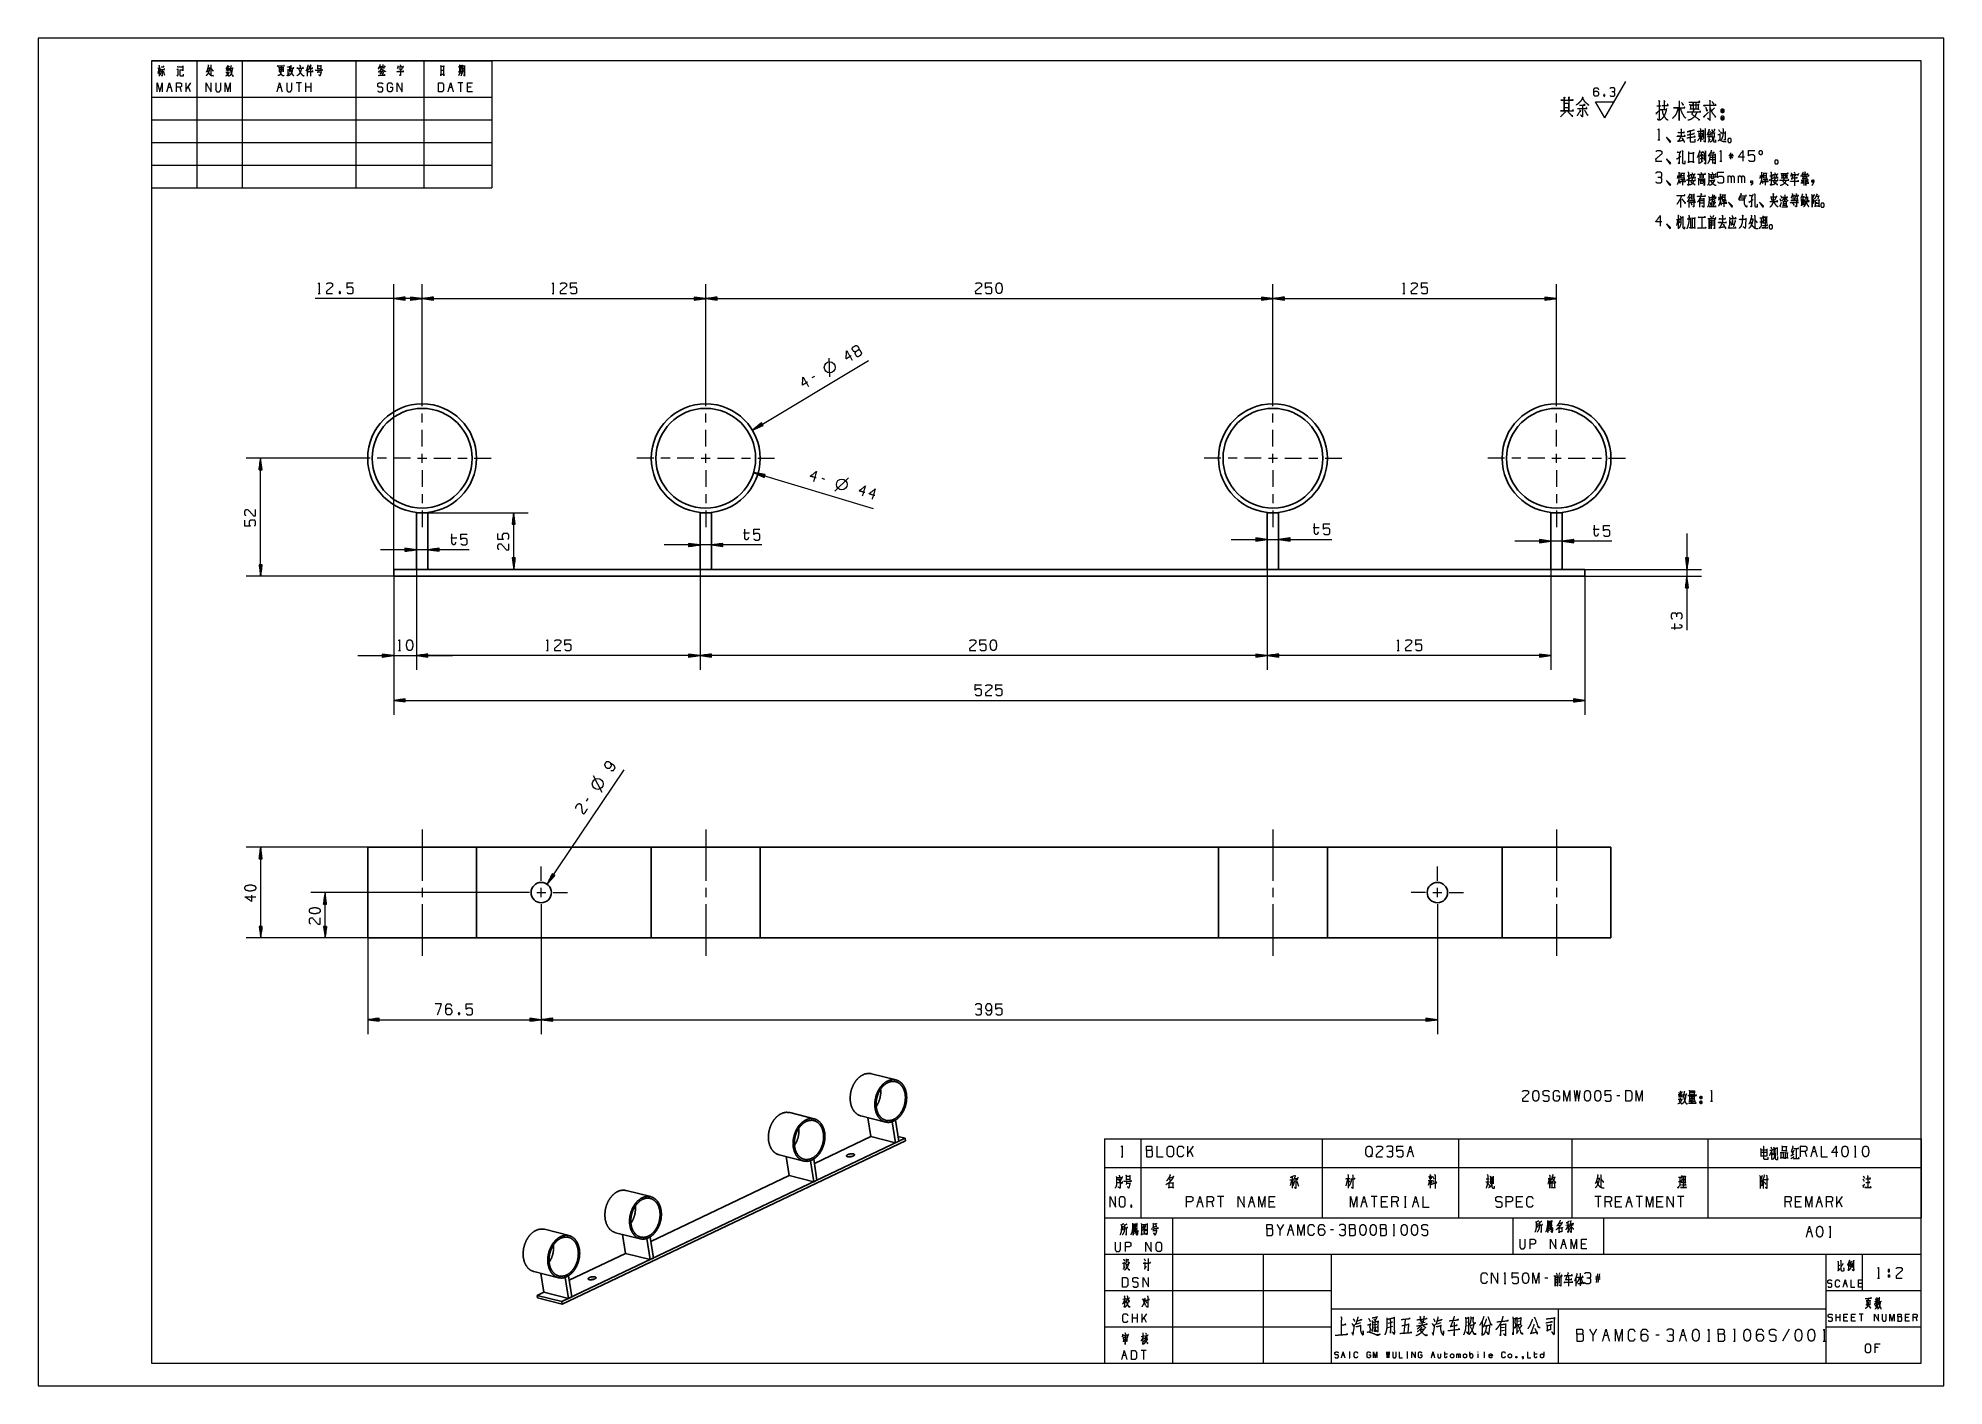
# Model space of a CAD drawing. Header units: millimetres. Extents: x 0 to 420, y 0 to 297.
import ezdxf

# ---------------------------------------------------------------- set-up
doc = ezdxf.new("R2010")
doc.units = ezdxf.units.MM
doc.layers.add('101', color=7, linetype='Continuous', true_color=0xffffff)

msp = doc.modelspace()

# ---------------------------------------------------------------- linework, layer by layer
at = {"layer": '101', "color": 133, "linetype": 'Continuous', "lineweight": 18}
for p, q in [((0, 297), (0, 0)), ((420, 297), (0, 297)), ((420, 0), (420, 297)), ((25, 292), (25, 264)), ((25, 292), (100, 292)), ((25, 292), (25, 5)), ((415, 292), (25, 292)), ((25, 292), (100, 292)), ((25, 292), (100, 292)), ((35, 292), (35, 264)), ((45, 292), (45, 264)), ((70, 292), (70, 264)), ((85, 292), (85, 264)), ((100, 292), (100, 264)), ((415, 5), (415, 292)), ((25, 284), (100, 284)), ((25, 279), (100, 279)), ((25, 274), (100, 274)), ((25, 269), (100, 269)), ((25, 264), (100, 264)), ((235, 37), (415, 37)), ((235, 37), (235, 5)), ((250, 37), (250, 5)), ((325, 37), (325, 29)), ((345, 37), (345, 29)), ((235, 29), (415, 29)), ((270, 29), (270, 5)), ((285, 29), (285, 5)), ((394, 29), (394, 5)), ((402, 29), (402, 21)), ((235, 21), (285, 21)), ((394, 21), (415, 21)), ((285, 17), (394, 17)), ((335, 17), (335, 5)), ((235, 13), (285, 13)), ((394, 13), (415, 13)), ((25, 5), (415, 5)), ((235, 5), (415, 5)), ((0, 0), (420, 0))]:
    msp.add_line(p, q, dxfattribs=at)
at = {"layer": '101', "color": 72, "linetype": 'Continuous', "lineweight": 18}
for p, q in [((26.57, 290.3), (26.35, 289.18)), ((26.36, 290.36), (26.98, 290.36)), ((26.69, 290.14), (26.91, 289.66)), ((30.74, 290.88), (30.87, 290.49)), ((31.13, 290.07), (31.22, 289.97)), ((37.42, 290.41), (37.77, 290.41)), ((41.69, 290.2), (41.43, 289.78)), ((41.53, 290.78), (41.66, 290.49)), ((41.88, 290.18), (42.11, 289.91)), ((42.14, 290.82), (41.95, 290.49)), ((53.11, 290.49), (53.99, 290.49)), ((53.11, 290.14), (53.98, 290.14)), ((54.01, 290.63), (54.01, 289.56)), ((55, 290.16), (55, 288.89)), ((55.02, 290.01), (55.35, 290.01)), ((55.4, 290.82), (55.37, 289.89)), ((59.27, 290.28), (59.27, 288.65)), ((61.56, 290.86), (62.32, 290.86)), ((61.56, 290.28), (62.32, 290.28)), ((61.73, 289.91), (61.56, 289.33)), ((62.33, 291.05), (62.33, 290.09)), ((76.04, 290.67), (76.21, 290.34)), ((92.86, 289.95), (93.25, 289.95)), ((93.22, 291.13), (93.33, 290.98)), ((27.11, 289.78), (26.88, 288.91)), ((27.56, 289.76), (27.87, 288.87)), ((28.66, 286.17), (29.22, 286.17)), ((30.65, 288.62), (30.93, 289.08)), ((31.62, 285.18), (31.34, 286.17)), ((33.59, 287.14), (32.63, 285.78)), ((32.63, 285.18), (32.63, 287.14)), ((33.59, 285.18), (33.04, 286.36)), ((41.4, 289.47), (42.16, 289.47)), ((52.94, 286.17), (53.49, 286.17)), ((53.1, 289.76), (53.98, 289.76)), ((58.02, 287.14), (56.9, 287.14)), ((57.46, 287.14), (57.46, 285.18)), ((59.02, 285.18), (59.02, 287.14)), ((60.14, 286.17), (59.02, 286.17)), ((60.14, 285.18), (60.14, 287.14)), ((61.6, 289.56), (62.33, 289.56)), ((75.31, 289.52), (75.48, 289.02)), ((75.35, 289.72), (76.07, 289.72)), ((75.6, 289.62), (75.76, 289.2)), ((76.13, 289.56), (75.92, 288.89)), ((90.65, 286.17), (91.2, 286.17)), ((93.6, 287.14), (92.49, 287.14)), ((92.92, 289.33), (92.65, 288.71)), ((93.05, 287.14), (93.05, 285.18)), ((93.18, 289.37), (93.28, 289.04)), ((93.75, 288.94), (94, 288.69)), ((95.45, 286.17), (94.61, 286.17)), ((356.74, 282.05), (357.64, 282.05)), ((357.64, 281.26), (358.78, 281.26)), ((356.95, 274.61), (357.38, 274.61)), ((366.02, 276.01), (366.7, 276.03)), ((366.38, 275.38), (366.7, 274.61)), ((366.98, 276.71), (367.12, 276.56)), ((367.03, 276.61), (367.03, 274.73)), ((367.31, 277.06), (367.46, 276.91)), ((370.21, 275.76), (370.52, 275.76)), ((370.35, 276.83), (370.56, 276.43)), ((366.02, 271.45), (366.02, 269.27)), ((366.22, 269.55), (366.87, 269.97)), ((366.59, 271.07), (366.59, 269.8)), ((366.71, 271.5), (366.89, 271)), ((367.35, 272.17), (367.6, 272.1)), ((368.42, 270.22), (369.54, 270.22)), ((368.46, 270.77), (369.55, 270.77)), ((368.56, 271.75), (369.25, 271.75)), ((369.34, 271.95), (369.01, 271.47)), ((370.61, 269.85), (371.04, 269.85)), ((373.6, 271.05), (372.59, 271.05)), ((373.42, 271.52), (372.76, 270.57)), ((372.76, 271.52), (373.44, 270.57)), ((373.08, 270.32), (373.08, 271.75)), ((364.28, 266.78), (364.42, 266.36)), ((364.45, 267.41), (364.61, 267.06)), ((364.91, 266.81), (364.77, 266.31)), ((365.97, 265.88), (367.21, 265.88)), ((366.22, 266.21), (367.01, 266.21)), ((366.27, 266.63), (366.98, 266.63)), ((366.34, 265.53), (366.89, 265.53)), ((366.34, 265.06), (366.89, 265.06)), ((366.47, 267.48), (366.61, 267.13)), ((366.92, 265.73), (366.92, 264.96)), ((366.98, 266.81), (366.98, 266.03)), ((368.41, 265.66), (369.41, 265.66)), ((368.83, 267.41), (369.06, 267.06)), ((372.43, 265.08), (372.43, 266.66)), ((374.71, 265.08), (374.71, 266.66)), ((382.49, 266.78), (382.63, 266.36)), ((382.67, 267.41), (382.82, 267.06)), ((383.13, 266.81), (382.98, 266.31)), ((386.97, 267.51), (387.13, 267.13)), ((387.93, 267.18), (387.77, 266.68)), ((361.98, 261.75), (361.98, 259.7)), ((362.25, 261.57), (362.92, 260.7)), ((362.97, 260.87), (362.9, 260.5)), ((363.78, 261.45), (363.78, 259.7)), ((364.31, 262.45), (364.9, 262.45)), ((364.31, 262.02), (364.9, 262.02)), ((364.31, 261.6), (364.9, 261.6)), ((364.86, 261.25), (364.86, 259.8)), ((364.9, 262.65), (364.9, 261.45)), ((366.29, 261.2), (366.96, 261.2)), ((366.31, 260.67), (366.98, 260.67)), ((386.67, 262.17), (386.78, 261.87)), ((387.04, 261.87), (387.04, 261.25)), ((387.54, 262.17), (387.7, 261.85)), ((392.16, 260.65), (392.5, 260.65)), ((361.38, 257.03), (361.05, 255.68)), ((361.45, 256.83), (361.79, 256.26)), ((364.86, 259.75), (364.67, 259.97)), ((366.68, 257.53), (366.68, 255.18)), ((366.68, 257.51), (366.68, 255.18)), ((368.46, 257.88), (368.71, 257.43)), ((369.22, 257.88), (369.01, 257.43)), ((377.48, 257.11), (377.9, 257.11)), ((379.75, 257.38), (379.75, 255.56)), ((380.19, 256.91), (380.97, 256.91)), ((368.55, 255.26), (368.72, 254.98)), ((61.73, 240.69), (62.15, 240.69)), ((66.4, 241.14), (66.56, 240.71)), ((113.27, 240.69), (113.69, 240.69)), ((300.77, 240.69), (301.19, 240.69)), ((174.51, 222.34), (174.34, 226.5)), ((171.13, 222.45), (170.55, 222.11)), ((173.4, 199.75), (172.76, 199.95)), ((175.6, 197.18), (178.56, 200.1)), ((281.02, 189.18), (282.35, 189.18)), ((90.93, 186.91), (92.26, 186.91)), ((155.46, 187.98), (156.78, 187.98)), ((342.73, 188.81), (344.06, 188.81)), ((360.72, 166.69), (360.72, 168.02)), ((79.4, 162.04), (79.83, 162.04)), ((112.02, 162.04), (112.44, 162.04)), ((299.52, 162.04), (299.94, 162.04)), ((124.28, 130.75), (122.37, 134.45)), ((121.16, 129.43), (120.79, 128.87)), ((92.68, 82.24), (92.84, 81.81)), ((348.62, 63.94), (347.95, 63.94)), ((361.45, 63.16), (362.36, 63.16)), ((361.8, 64.04), (361.48, 63.54)), ((361.6, 64.74), (361.76, 64.39)), ((362.03, 64.01), (362.31, 63.69)), ((362.35, 64.79), (362.12, 64.39)), ((368.56, 62.74), (368.98, 62.74)), ((235, 54.46), (235, 48.11)), ((235, 54.46), (243, 54.46)), ((238.67, 50.48), (239.09, 50.48)), ((243, 54.46), (243, 48.11)), ((243, 54.46), (283, 54.46)), ((253.41, 50.48), (253.41, 52.85)), ((254.57, 52.85), (253.41, 51.2)), ((254.57, 50.48), (253.9, 51.9)), ((283, 54.46), (283, 48.11)), ((283, 54.46), (313, 54.46)), ((302.09, 51.68), (302.76, 51.68)), ((313, 54.46), (338, 54.46)), ((313, 54.46), (313, 48.11)), ((338, 54.46), (338, 48.11)), ((338, 54.46), (368, 54.46)), ((368, 54.46), (368, 48.11)), ((368, 54.46), (415, 54.46)), ((379.68, 52.03), (380.95, 52.03)), ((379.68, 51.5), (380.95, 51.5)), ((379.7, 50.7), (380.95, 50.7)), ((380.99, 52.22), (380.99, 50.6)), ((381.87, 52.65), (382.02, 52.22)), ((382.04, 51.4), (382.34, 50.93)), ((386.26, 50.08), (386.98, 50.55)), ((386.28, 50.7), (387, 51.03)), ((386.93, 51.95), (386.49, 50.85)), ((387.44, 52.22), (387.44, 50.17)), ((389.77, 50.48), (389.44, 51.68)), ((391.04, 51.68), (391.71, 51.68)), ((400.27, 50.48), (400.7, 50.48)), ((415, 54.46), (415, 48.11)), ((235, 48.11), (243, 48.11)), ((235, 48.11), (235, 37)), ((239.76, 46.22), (240.58, 46.22)), ((240.59, 46.45), (240.59, 45.3)), ((243, 48.11), (243, 37)), ((243, 48.11), (283, 48.11)), ((283, 48.11), (313, 48.11)), ((283, 48.11), (283, 37)), ((307.33, 46.2), (307.61, 45.62)), ((313, 48.11), (338, 48.11)), ((313, 48.11), (313, 37)), ((320.7, 46.25), (320.7, 44.55)), ((338, 48.11), (368, 48.11)), ((338, 48.11), (338, 37)), ((368, 48.11), (368, 37)), ((368, 48.11), (415, 48.11)), ((380.84, 46.45), (381.02, 46.3)), ((402.21, 46.3), (402.51, 45.75)), ((415, 48.11), (415, 37)), ((239.76, 45.53), (240.58, 45.53)), ((239.95, 45.08), (239.76, 44.38)), ((239.81, 44.65), (240.59, 44.65)), ((249.23, 45.65), (249.55, 45.17)), ((275.88, 45.4), (276.64, 45.4)), ((276.21, 45.35), (275.95, 44.13)), ((276.35, 46.08), (276.35, 43.55)), ((276.39, 45.17), (276.6, 44.7)), ((276.87, 45.12), (276.55, 44)), ((276.78, 45.68), (277.56, 45.68)), ((276.8, 45.17), (276.94, 44.95)), ((277.38, 45.08), (277.79, 43.98)), ((277.63, 45.98), (277.45, 45.35)), ((288.6, 45.62), (288.21, 44.08)), ((288.74, 45.35), (289.04, 44.9)), ((306.72, 45.25), (306.32, 44.17)), ((306.37, 45.25), (307.18, 45.25)), ((306.49, 46.18), (306.62, 45.6)), ((306.87, 45.25), (307.18, 44.77)), ((307.15, 46.18), (306.94, 45.53)), ((307.31, 45.37), (307.52, 44.92)), ((319.06, 44.95), (319.87, 44.95)), ((319.15, 45.65), (319.82, 45.65)), ((320.1, 46.03), (320.7, 46.03)), ((333.02, 45.6), (332.74, 44.45)), ((343.6, 45.68), (344.03, 45.68)), ((361.81, 45.95), (361.81, 44.13)), ((362.25, 45.48), (363.03, 45.48)), ((379.52, 46.1), (379.87, 46.1)), ((380.17, 45.6), (380.17, 43.53)), ((402.12, 45.6), (402.42, 45.12)), ((240.85, 39.81), (240.99, 39.39)), ((255.72, 40.56), (256.39, 40.56)), ((259, 39.36), (258.67, 40.56)), ((261.28, 41.74), (259.94, 41.74)), ((260.61, 41.74), (260.61, 39.36)), ((267.1, 40.56), (267.77, 40.56)), ((272.33, 40.56), (271.32, 40.56)), ((291.86, 40.56), (292.53, 40.56)), ((295.14, 41.74), (293.8, 41.74)), ((294.47, 41.74), (294.47, 39.36)), ((297.08, 40.56), (296.08, 40.56)), ((299.7, 39.36), (299.36, 40.56)), ((301.12, 41.74), (301.46, 41.74)), ((301.12, 39.36), (301.46, 39.36)), ((301.3, 41.74), (301.3, 39.36)), ((303.24, 40.56), (303.91, 40.56)), ((326.85, 40.56), (325.84, 40.56)), ((344.45, 41.74), (343.11, 41.74)), ((343.78, 41.74), (343.78, 39.36)), ((346.73, 39.36), (346.39, 40.56)), ((348.67, 40.56), (347.66, 40.56)), ((350.27, 40.56), (350.94, 40.56)), ((353.56, 41.74), (352.21, 41.74)), ((352.88, 41.74), (352.88, 39.36)), ((357.77, 40.56), (356.76, 40.56)), ((362.66, 41.74), (361.32, 41.74)), ((361.99, 41.74), (361.99, 39.36)), ((386.37, 39.36), (386.04, 40.56)), ((388.31, 40.56), (387.31, 40.56)), ((392.19, 40.56), (392.87, 40.56)), ((395.48, 39.36), (395.14, 40.56)), ((397.58, 41.74), (396.41, 40.09)), ((396.41, 39.36), (396.41, 41.74)), ((397.58, 39.36), (396.91, 40.79)), ((235, 37), (243, 37)), ((241.5, 33.66), (242.04, 33.81)), ((241.79, 35.05), (241.78, 33.74)), ((243, 37), (283, 37)), ((274.43, 35.55), (273.76, 34.37)), ((275.7, 34.37), (276.37, 34.37)), ((283, 37), (313, 37)), ((285.48, 34.37), (284.81, 34.37)), ((298.63, 35.55), (298.96, 35.55)), ((298.8, 35.55), (298.8, 33.17)), ((313, 37), (338, 37)), ((332.92, 34.28), (333.47, 34.43)), ((333.22, 35.67), (333.2, 34.36)), ((336.72, 35.38), (337.43, 35.58)), ((338, 37), (368, 37)), ((368, 37), (415, 37)), ((390.02, 34), (390.69, 34)), ((298.63, 33.17), (298.96, 33.17)), ((335.89, 31.26), (336.48, 31.26)), ((341.01, 31.26), (340.12, 31.26)), ((394.7, 32.8), (395.12, 32.8)), ((396.78, 26.5), (397.1, 26.62)), ((323.06, 22.57), (323.49, 22.57)), ((332.72, 23.77), (332.04, 23.77)), ((334.57, 24.89), (334.81, 24.44)), ((334.66, 22.27), (334.83, 21.99)), ((335.33, 24.89), (335.12, 24.44)), ((338.17, 22.82), (338.08, 22.99)), ((338.91, 23.84), (338.91, 21.99)), ((340.16, 22.77), (340.07, 22.57)), ((344.26, 23.99), (343.25, 23.99)), ((344.26, 23.52), (343.25, 23.52)), ((343.41, 22.79), (343.74, 24.72)), ((344.1, 24.72), (343.76, 22.79)), ((398.04, 22.56), (398.48, 22.56)), ((401.88, 22.56), (401.21, 22.56)), ((405.37, 23.74), (405.8, 23.74)), ((407.69, 24.46), (407.69, 23.99)), ((407.69, 24.46), (408.02, 24.46)), ((239.62, 19.15), (239.06, 19.01)), ((239.43, 18.9), (239.63, 18.63)), ((404.78, 18.63), (405.57, 18.79)), ((405.68, 18.57), (406.23, 18.69)), ((241.17, 13.94), (241.17, 15.91)), ((242.28, 14.94), (241.17, 14.94)), ((242.28, 13.94), (242.28, 15.91)), ((243.29, 13.94), (243.29, 15.91)), ((244.25, 15.91), (243.29, 14.54)), ((244.25, 13.94), (243.7, 15.12)), ((290.64, 13.69), (291.54, 13.94)), ((294.25, 13.42), (295.03, 13.59)), ((294.25, 12.8), (295.08, 13)), ((297.47, 12.9), (298.59, 13.18)), ((298.54, 14.01), (297.49, 13.73)), ((301.25, 14.63), (300.98, 11.62)), ((304.3, 13.8), (305.66, 14.04)), ((308.32, 13.69), (309.22, 13.94)), ((315.02, 14.01), (314.63, 13.94)), ((315, 13.25), (314.63, 13.14)), ((323.17, 12.9), (322.32, 12.8)), ((323.85, 14.45), (323.66, 14.35)), ((326.44, 14.25), (325.93, 14.18)), ((396.24, 14.25), (396.24, 15.82)), ((397.13, 15.04), (396.24, 15.04)), ((397.13, 14.25), (397.13, 15.82)), ((398.6, 15.04), (397.94, 15.04)), ((400.3, 15.04), (399.63, 15.04)), ((402.22, 15.82), (401.33, 15.82)), ((401.78, 15.82), (401.78, 14.25)), ((412.18, 15.04), (411.51, 15.04)), ((414.1, 14.25), (413.88, 15.04)), ((239.32, 10.28), (239.85, 10.36)), ((243.7, 10.96), (243.12, 10.84)), ((243.49, 10.67), (243.68, 10.43)), ((322.32, 12.14), (323.17, 12.25)), ((343.45, 12.47), (342.71, 11.17)), ((345.17, 11.17), (345.91, 11.17)), ((357.23, 11.17), (356.49, 11.17)), ((362.14, 11.17), (362.88, 11.17)), ((367.94, 9.85), (368.4, 9.85)), ((373.63, 12.47), (374, 12.47)), ((373.63, 9.85), (374, 9.85)), ((373.83, 12.47), (373.83, 9.85)), ((385.88, 12.47), (384.4, 9.85)), ((393.39, 9.85), (393.86, 9.85)), ((405.52, 8.46), (404.84, 8.46)), ((239.1, 6.79), (239.66, 6.79)), ((244.18, 7.77), (243.07, 7.77)), ((243.62, 7.77), (243.62, 5.8)), ((287.41, 6.84), (287.78, 6.84)), ((288.91, 7.48), (289.1, 7.48)), ((288.91, 6.17), (289.1, 6.17)), ((289.01, 7.48), (289.01, 6.17)), ((301.64, 7.48), (301.83, 7.48)), ((301.64, 6.17), (301.83, 6.17)), ((301.74, 7.48), (301.74, 6.17)), ((307.21, 6.84), (307.58, 6.84)), ((309.85, 7.04), (310.59, 7.04)), ((312.68, 6.17), (312.68, 7.04)), ((315.51, 6.52), (315.51, 7.48)), ((317.3, 7.04), (317.3, 6.17)), ((318.71, 7.5), (318.71, 6.17)), ((329.66, 7.04), (330.39, 7.04))]:
    msp.add_line(p, q, dxfattribs=at)
at = {"layer": '101', "color": 43, "linetype": 'Continuous', "lineweight": 18}
for p, q in [((345.26, 279.45), (349.88, 287.45)), ((345.26, 279.45), (343.25, 282.95)), ((343.25, 282.95), (347.28, 282.95)), ((345.08, 284.54), (345.21, 284.21))]:
    msp.add_line(p, q, dxfattribs=at)
at = {"layer": '101', "color": 22, "linetype": 'Continuous', "lineweight": 18}
for p, q in [((84.63, 239.6), (61.09, 239.6)), ((78.38, 179.91), (78.38, 242.77)), ((80.92, 239.93), (78.38, 239.6)), ((78.38, 239.6), (80.92, 239.26)), ((80.92, 239.62), (78.58, 239.62)), ((80.92, 239.57), (78.58, 239.57)), ((80.92, 239.67), (78.96, 239.67)), ((80.92, 239.52), (78.96, 239.52)), ((80.92, 239.72), (79.35, 239.72)), ((80.92, 239.47), (79.35, 239.47)), ((80.92, 239.77), (79.74, 239.77)), ((80.92, 239.42), (79.74, 239.42)), ((80.92, 239.83), (80.12, 239.83)), ((80.92, 239.88), (80.51, 239.88)), ((80.92, 239.93), (80.89, 239.93)), ((80.92, 239.93), (80.89, 239.93)), ((80.92, 239.26), (80.92, 239.93)), ((84.63, 239.6), (82.09, 239.93)), ((82.09, 239.93), (82.13, 239.93)), ((82.09, 239.93), (82.09, 239.26)), ((82.09, 239.93), (82.13, 239.93)), ((82.09, 239.88), (82.51, 239.88)), ((82.09, 239.83), (82.9, 239.83)), ((82.09, 239.77), (83.28, 239.77)), ((82.09, 239.72), (83.67, 239.72)), ((82.09, 239.67), (84.06, 239.67)), ((82.09, 239.62), (84.44, 239.62)), ((82.09, 239.26), (84.63, 239.6)), ((82.09, 239.57), (84.44, 239.57)), ((82.09, 239.52), (84.06, 239.52)), ((82.09, 239.47), (83.67, 239.47)), ((82.09, 239.42), (83.28, 239.42)), ((84.63, 219.59), (84.63, 242.77)), ((84.63, 219.59), (84.63, 242.77)), ((87.17, 239.93), (84.63, 239.6)), ((84.63, 239.6), (87.17, 239.26)), ((84.63, 239.6), (147.13, 239.6)), ((87.17, 239.62), (84.83, 239.62)), ((87.17, 239.57), (84.83, 239.57)), ((87.17, 239.67), (85.21, 239.67)), ((87.17, 239.52), (85.21, 239.52)), ((87.17, 239.72), (85.6, 239.72)), ((87.17, 239.47), (85.6, 239.47)), ((87.17, 239.77), (85.99, 239.77)), ((87.17, 239.42), (85.99, 239.42)), ((87.17, 239.83), (86.37, 239.83)), ((87.17, 239.88), (86.76, 239.88)), ((87.17, 239.93), (87.14, 239.93)), ((87.17, 239.93), (87.14, 239.93)), ((87.17, 239.26), (87.17, 239.93)), ((144.59, 239.93), (144.59, 239.26)), ((144.59, 239.93), (144.63, 239.93)), ((144.59, 239.93), (144.63, 239.93)), ((147.13, 239.6), (144.59, 239.93)), ((144.59, 239.88), (145.01, 239.88)), ((144.59, 239.83), (145.4, 239.83)), ((144.59, 239.77), (145.78, 239.77)), ((144.59, 239.72), (146.17, 239.72)), ((144.59, 239.67), (146.56, 239.67)), ((144.59, 239.62), (146.94, 239.62)), ((144.59, 239.26), (147.13, 239.6)), ((144.59, 239.57), (146.94, 239.57)), ((144.59, 239.52), (146.56, 239.52)), ((144.59, 239.47), (146.17, 239.47)), ((144.59, 239.42), (145.78, 239.42)), ((147.13, 219.59), (147.13, 242.77)), ((147.13, 219.59), (147.13, 242.77)), ((149.67, 239.93), (147.13, 239.6)), ((147.13, 239.6), (272.13, 239.6)), ((147.13, 239.6), (149.67, 239.26)), ((149.67, 239.62), (147.33, 239.62)), ((149.67, 239.57), (147.33, 239.57)), ((149.67, 239.67), (147.71, 239.67)), ((149.67, 239.52), (147.71, 239.52)), ((149.67, 239.72), (148.1, 239.72)), ((149.67, 239.47), (148.1, 239.47)), ((149.67, 239.77), (148.49, 239.77)), ((149.67, 239.42), (148.49, 239.42)), ((149.67, 239.83), (148.87, 239.83)), ((149.67, 239.88), (149.26, 239.88)), ((149.67, 239.93), (149.64, 239.93)), ((149.67, 239.93), (149.64, 239.93)), ((149.67, 239.26), (149.67, 239.93)), ((269.59, 239.93), (269.59, 239.26)), ((269.59, 239.93), (269.63, 239.93)), ((272.13, 239.6), (269.59, 239.93)), ((269.59, 239.93), (269.63, 239.93)), ((269.59, 239.88), (270.01, 239.88)), ((269.59, 239.83), (270.4, 239.83)), ((269.59, 239.77), (270.78, 239.77)), ((269.59, 239.72), (271.17, 239.72)), ((269.59, 239.67), (271.56, 239.67)), ((269.59, 239.62), (271.94, 239.62)), ((269.59, 239.26), (272.13, 239.6)), ((269.59, 239.57), (271.94, 239.57)), ((269.59, 239.52), (271.56, 239.52)), ((269.59, 239.47), (271.17, 239.47)), ((269.59, 239.42), (270.78, 239.42)), ((272.13, 219.59), (272.13, 242.77)), ((272.13, 219.59), (272.13, 242.77)), ((274.67, 239.93), (272.13, 239.6)), ((272.13, 239.6), (334.63, 239.6)), ((272.13, 239.6), (274.67, 239.26)), ((274.67, 239.62), (272.33, 239.62)), ((274.67, 239.57), (272.33, 239.57)), ((274.67, 239.67), (272.71, 239.67)), ((274.67, 239.52), (272.71, 239.52)), ((274.67, 239.72), (273.1, 239.72)), ((274.67, 239.47), (273.1, 239.47)), ((274.67, 239.77), (273.49, 239.77)), ((274.67, 239.42), (273.49, 239.42)), ((274.67, 239.83), (273.87, 239.83)), ((274.67, 239.88), (274.26, 239.88)), ((274.67, 239.93), (274.64, 239.93)), ((274.67, 239.93), (274.64, 239.93)), ((274.67, 239.26), (274.67, 239.93)), ((332.09, 239.93), (332.13, 239.93)), ((334.63, 239.6), (332.09, 239.93)), ((332.09, 239.93), (332.09, 239.26)), ((332.09, 239.93), (332.13, 239.93)), ((332.09, 239.88), (332.51, 239.88)), ((332.09, 239.83), (332.9, 239.83)), ((332.09, 239.77), (333.28, 239.77)), ((332.09, 239.72), (333.67, 239.72)), ((332.09, 239.67), (334.06, 239.67)), ((332.09, 239.62), (334.44, 239.62)), ((332.09, 239.26), (334.63, 239.6)), ((332.09, 239.57), (334.44, 239.57)), ((332.09, 239.52), (334.06, 239.52)), ((332.09, 239.47), (333.67, 239.47)), ((332.09, 239.42), (333.28, 239.42)), ((334.63, 219.59), (334.63, 242.77)), ((80.92, 239.37), (80.12, 239.37)), ((80.92, 239.32), (80.51, 239.32)), ((80.92, 239.27), (80.89, 239.27)), ((80.92, 239.27), (80.89, 239.27)), ((82.09, 239.37), (82.9, 239.37)), ((82.09, 239.32), (82.51, 239.32)), ((82.09, 239.27), (82.13, 239.27)), ((82.09, 239.27), (82.13, 239.27)), ((87.17, 239.37), (86.37, 239.37)), ((87.17, 239.32), (86.76, 239.32)), ((87.17, 239.27), (87.14, 239.27)), ((87.17, 239.27), (87.14, 239.27)), ((144.59, 239.37), (145.4, 239.37)), ((144.59, 239.32), (145.01, 239.32)), ((144.59, 239.27), (144.63, 239.27)), ((144.59, 239.27), (144.63, 239.27)), ((149.67, 239.37), (148.87, 239.37)), ((149.67, 239.32), (149.26, 239.32)), ((149.67, 239.27), (149.64, 239.27)), ((149.67, 239.27), (149.64, 239.27)), ((269.59, 239.37), (270.4, 239.37)), ((269.59, 239.32), (270.01, 239.32)), ((269.59, 239.27), (269.63, 239.27)), ((269.59, 239.27), (269.63, 239.27)), ((274.67, 239.37), (273.87, 239.37)), ((274.67, 239.32), (274.26, 239.32)), ((274.67, 239.27), (274.64, 239.27)), ((274.67, 239.27), (274.64, 239.27)), ((332.09, 239.37), (332.9, 239.37)), ((332.09, 239.32), (332.51, 239.32)), ((332.09, 239.27), (332.13, 239.27)), ((332.09, 239.27), (332.13, 239.27)), ((157.42, 210.6), (183, 225.99)), ((159.42, 212.2), (157.42, 210.6)), ((157.42, 210.6), (159.77, 211.62)), ((159.58, 211.93), (157.57, 210.72)), ((159.61, 211.89), (157.6, 210.68)), ((159.55, 211.97), (157.87, 210.96)), ((159.63, 211.84), (157.95, 210.83)), ((159.53, 212.02), (158.18, 211.21)), ((159.66, 211.8), (158.31, 210.99)), ((159.5, 212.06), (158.48, 211.45)), ((159.69, 211.76), (158.67, 211.14)), ((159.48, 212.1), (158.79, 211.69)), ((159.71, 211.71), (159.02, 211.3)), ((159.45, 212.15), (159.09, 211.93)), ((159.74, 211.67), (159.38, 211.45)), ((159.42, 212.19), (159.4, 212.18)), ((159.42, 212.19), (159.4, 212.18)), ((159.77, 211.62), (159.42, 212.2)), ((159.76, 211.63), (159.74, 211.61)), ((159.76, 211.63), (159.74, 211.61)), ((69.46, 204.41), (45.84, 204.41)), ((49.02, 204.41), (48.69, 201.87)), ((48.69, 201.87), (48.69, 201.9)), ((48.69, 201.87), (48.69, 201.9)), ((48.69, 201.87), (49.35, 201.87)), ((48.74, 201.87), (48.74, 202.29)), ((48.79, 201.87), (48.79, 202.68)), ((48.84, 201.87), (48.84, 203.06)), ((48.89, 201.87), (48.89, 203.45)), ((48.94, 201.87), (48.94, 203.83)), ((48.99, 201.87), (48.99, 204.22)), ((49.02, 178.41), (49.02, 204.41)), ((49.35, 201.87), (49.02, 204.41)), ((49.05, 201.87), (49.05, 204.22)), ((49.1, 201.87), (49.1, 203.83)), ((49.15, 201.87), (49.15, 203.45)), ((49.2, 201.87), (49.2, 203.06)), ((49.25, 201.87), (49.25, 202.68)), ((49.3, 201.87), (49.3, 202.29)), ((49.35, 201.87), (49.35, 201.9)), ((49.35, 201.87), (49.35, 201.9)), ((157.67, 201.25), (160.01, 200.2)), ((160.2, 200.84), (157.67, 201.25)), ((157.67, 201.25), (184, 193.35)), ((160.1, 200.5), (157.85, 201.17)), ((160.11, 200.55), (157.86, 201.22)), ((160.08, 200.45), (158.2, 201.01)), ((160.13, 200.59), (158.25, 201.16)), ((160.07, 200.4), (158.56, 200.85)), ((160.14, 200.64), (158.63, 201.1)), ((160.05, 200.35), (158.91, 200.69)), ((160.15, 200.69), (159.02, 201.03)), ((160.04, 200.3), (159.27, 200.53)), ((160.17, 200.74), (159.4, 200.97)), ((160.02, 200.25), (159.62, 200.37)), ((160.18, 200.79), (159.78, 200.91)), ((160.01, 200.2), (159.98, 200.21)), ((160.01, 200.2), (159.98, 200.21)), ((160.01, 200.2), (160.2, 200.84)), ((160.2, 200.84), (160.17, 200.85)), ((160.2, 200.84), (160.17, 200.85)), ((85.88, 192.41), (107.99, 192.41)), ((104.82, 192.41), (104.48, 189.87)), ((104.48, 189.87), (105.15, 189.87)), ((104.49, 189.87), (104.49, 189.9)), ((104.49, 189.87), (104.49, 189.9)), ((104.54, 189.87), (104.54, 190.29)), ((104.59, 189.87), (104.59, 190.68)), ((104.64, 189.87), (104.64, 191.06)), ((104.69, 189.87), (104.69, 191.45)), ((104.74, 189.87), (104.74, 191.83)), ((104.79, 189.87), (104.79, 192.22)), ((104.82, 179.91), (104.82, 192.41)), ((105.15, 189.87), (104.82, 192.41)), ((104.84, 189.87), (104.84, 192.22)), ((104.89, 189.87), (104.89, 191.83)), ((104.94, 189.87), (104.94, 191.45)), ((104.99, 189.87), (104.99, 191.06)), ((105.04, 189.87), (105.04, 190.68)), ((105.09, 189.87), (105.09, 190.29)), ((105.15, 189.87), (105.15, 189.9)), ((105.15, 189.87), (105.15, 189.9)), ((159.52, 185.31), (137.95, 185.31)), ((143.34, 185.64), (143.38, 185.64)), ((143.34, 185.64), (143.38, 185.64)), ((143.34, 185.64), (143.34, 184.97)), ((145.88, 185.31), (143.34, 185.64)), ((143.34, 185.59), (143.76, 185.59)), ((143.34, 185.54), (144.15, 185.54)), ((143.34, 185.49), (144.53, 185.49)), ((143.34, 185.44), (144.92, 185.44)), ((143.34, 185.39), (145.31, 185.39)), ((143.34, 185.33), (145.69, 185.33)), ((143.34, 184.97), (145.88, 185.31)), ((143.34, 185.28), (145.69, 185.28)), ((143.34, 185.23), (145.31, 185.23)), ((143.34, 185.18), (144.92, 185.18)), ((143.34, 185.13), (144.53, 185.13)), ((143.34, 185.08), (144.15, 185.08)), ((143.34, 185.03), (143.76, 185.03)), ((143.34, 184.98), (143.38, 184.98)), ((143.34, 184.98), (143.38, 184.98)), ((150.92, 185.64), (148.38, 185.31)), ((148.38, 185.31), (150.92, 184.97)), ((150.92, 185.33), (148.58, 185.33)), ((150.92, 185.28), (148.58, 185.28)), ((150.92, 185.39), (148.96, 185.39)), ((150.92, 185.23), (148.96, 185.23)), ((150.92, 185.44), (149.35, 185.44)), ((150.92, 185.18), (149.35, 185.18)), ((150.92, 185.49), (149.74, 185.49)), ((150.92, 185.13), (149.74, 185.13)), ((150.92, 185.54), (150.12, 185.54)), ((150.92, 185.08), (150.12, 185.08)), ((150.92, 185.59), (150.51, 185.59)), ((150.92, 185.03), (150.51, 185.03)), ((150.92, 185.64), (150.89, 185.64)), ((150.92, 185.64), (150.89, 185.64)), ((150.92, 184.98), (150.89, 184.98)), ((150.92, 184.98), (150.89, 184.98)), ((150.92, 184.97), (150.92, 185.64)), ((262.95, 186.52), (285.08, 186.52)), ((268.35, 186.85), (268.38, 186.85)), ((268.35, 186.85), (268.38, 186.85)), ((268.35, 186.85), (268.35, 186.18)), ((270.88, 186.52), (268.35, 186.85)), ((268.35, 186.8), (268.76, 186.8)), ((268.35, 186.75), (269.15, 186.75)), ((268.35, 186.69), (269.53, 186.69)), ((268.35, 186.64), (269.92, 186.64)), ((268.35, 186.59), (270.31, 186.59)), ((268.35, 186.54), (270.69, 186.54)), ((268.35, 186.18), (270.88, 186.52)), ((268.35, 186.49), (270.69, 186.49)), ((268.35, 186.44), (270.31, 186.44)), ((268.35, 186.39), (269.92, 186.39)), ((268.35, 186.34), (269.53, 186.34)), ((268.35, 186.29), (269.15, 186.29)), ((268.35, 186.24), (268.76, 186.24)), ((268.35, 186.19), (268.38, 186.19)), ((268.35, 186.19), (268.38, 186.19)), ((275.92, 186.85), (273.39, 186.52)), ((273.39, 186.52), (275.92, 186.18)), ((275.92, 186.54), (273.58, 186.54)), ((275.92, 186.49), (273.58, 186.49)), ((275.92, 186.59), (273.96, 186.59)), ((275.92, 186.44), (273.96, 186.44)), ((275.92, 186.64), (274.35, 186.64)), ((275.92, 186.39), (274.35, 186.39)), ((275.92, 186.69), (274.74, 186.69)), ((275.92, 186.34), (274.74, 186.34)), ((275.92, 186.75), (275.12, 186.75)), ((275.92, 186.29), (275.12, 186.29)), ((275.92, 186.8), (275.51, 186.8)), ((275.92, 186.24), (275.51, 186.24)), ((275.92, 186.85), (275.89, 186.85)), ((275.92, 186.85), (275.89, 186.85)), ((275.92, 186.19), (275.89, 186.19)), ((275.92, 186.19), (275.89, 186.19)), ((275.92, 186.18), (275.92, 186.85)), ((346.79, 186.15), (325.45, 186.15)), ((330.85, 186.48), (330.88, 186.48)), ((330.85, 186.48), (330.88, 186.48)), ((330.85, 186.48), (330.85, 185.81)), ((333.39, 186.15), (330.85, 186.48)), ((330.85, 186.43), (331.26, 186.43)), ((330.85, 186.37), (331.65, 186.37)), ((330.85, 186.32), (332.03, 186.32)), ((330.85, 186.27), (332.42, 186.27)), ((330.85, 186.22), (332.81, 186.22)), ((330.85, 186.17), (333.19, 186.17)), ((330.85, 185.81), (333.39, 186.15)), ((330.85, 186.12), (333.19, 186.12)), ((330.85, 186.07), (332.81, 186.07)), ((330.85, 186.02), (332.42, 186.02)), ((330.85, 185.97), (332.03, 185.97)), ((330.85, 185.92), (331.65, 185.92)), ((330.85, 185.87), (331.26, 185.87)), ((330.85, 185.82), (330.88, 185.82)), ((330.85, 185.82), (330.88, 185.82)), ((338.42, 186.48), (335.89, 186.15)), ((335.89, 186.15), (338.42, 185.81)), ((338.42, 186.17), (336.08, 186.17)), ((338.42, 186.12), (336.08, 186.12)), ((338.42, 186.22), (336.46, 186.22)), ((338.42, 186.07), (336.46, 186.07)), ((338.42, 186.27), (336.85, 186.27)), ((338.42, 186.02), (336.85, 186.02)), ((338.42, 186.32), (337.24, 186.32)), ((338.42, 185.97), (337.24, 185.97)), ((338.42, 186.37), (337.62, 186.37)), ((338.42, 185.92), (337.62, 185.92)), ((338.42, 186.43), (338.01, 186.43)), ((338.42, 185.87), (338.01, 185.87)), ((338.42, 186.48), (338.39, 186.48)), ((338.42, 186.48), (338.39, 186.48)), ((338.42, 185.82), (338.39, 185.82)), ((338.42, 185.82), (338.39, 185.82)), ((338.42, 185.81), (338.42, 186.48)), ((363.38, 187.85), (363.38, 166.52)), ((48.69, 180.95), (49.02, 178.41)), ((49.35, 180.95), (48.69, 180.95)), ((48.69, 180.95), (48.69, 180.92)), ((48.69, 180.95), (48.69, 180.92)), ((48.74, 180.95), (48.74, 180.53)), ((48.79, 180.95), (48.79, 180.15)), ((48.84, 180.95), (48.84, 179.76)), ((48.89, 180.95), (48.89, 179.38)), ((48.94, 180.95), (48.94, 178.99)), ((48.99, 180.95), (48.99, 178.61)), ((49.02, 178.41), (49.35, 180.95)), ((49.05, 180.95), (49.05, 178.61)), ((49.1, 180.95), (49.1, 178.99)), ((49.15, 180.95), (49.15, 179.38)), ((49.2, 180.95), (49.2, 179.76)), ((49.25, 180.95), (49.25, 180.15)), ((49.3, 180.95), (49.3, 180.53)), ((49.35, 180.95), (49.35, 180.92)), ((49.35, 180.95), (49.35, 180.92)), ((94.99, 184.25), (75.45, 184.25)), ((80.84, 184.58), (80.84, 183.91)), ((80.84, 184.58), (80.88, 184.58)), ((83.38, 184.25), (80.84, 184.58)), ((80.84, 184.58), (80.88, 184.58)), ((80.84, 184.53), (81.26, 184.53)), ((80.84, 184.47), (81.65, 184.47)), ((80.84, 184.42), (82.03, 184.42)), ((80.84, 184.37), (82.42, 184.37)), ((80.84, 184.32), (82.81, 184.32)), ((80.84, 184.27), (83.19, 184.27)), ((80.84, 183.91), (83.38, 184.25)), ((80.84, 184.22), (83.19, 184.22)), ((80.84, 184.17), (82.81, 184.17)), ((80.84, 184.12), (82.42, 184.12)), ((80.84, 184.07), (82.03, 184.07)), ((80.84, 184.02), (81.65, 184.02)), ((80.84, 183.97), (81.26, 183.97)), ((80.84, 183.92), (80.88, 183.92)), ((80.84, 183.92), (80.88, 183.92)), ((88.42, 184.58), (85.88, 184.25)), ((85.88, 184.25), (88.42, 183.91)), ((88.42, 184.27), (86.08, 184.27)), ((88.42, 184.22), (86.08, 184.22)), ((88.42, 184.32), (86.46, 184.32)), ((88.42, 184.17), (86.46, 184.17)), ((88.42, 184.37), (86.85, 184.37)), ((88.42, 184.12), (86.85, 184.12)), ((88.42, 184.42), (87.24, 184.42)), ((88.42, 184.07), (87.24, 184.07)), ((88.42, 184.47), (87.62, 184.47)), ((88.42, 184.02), (87.62, 184.02)), ((88.42, 184.53), (88.01, 184.53)), ((88.42, 183.97), (88.01, 183.97)), ((88.42, 184.58), (88.39, 184.58)), ((88.42, 184.58), (88.39, 184.58)), ((88.42, 183.92), (88.39, 183.92)), ((88.42, 183.92), (88.39, 183.92)), ((88.42, 183.91), (88.42, 184.58)), ((105.15, 182.45), (104.48, 182.45)), ((104.48, 182.45), (104.82, 179.91)), ((104.49, 182.45), (104.49, 182.42)), ((104.49, 182.45), (104.49, 182.42)), ((104.54, 182.45), (104.54, 182.03)), ((104.59, 182.45), (104.59, 181.65)), ((104.64, 182.45), (104.64, 181.26)), ((104.69, 182.45), (104.69, 180.88)), ((104.74, 182.45), (104.74, 180.49)), ((104.79, 182.45), (104.79, 180.11)), ((104.82, 179.91), (105.15, 182.45)), ((104.84, 182.45), (104.84, 180.11)), ((104.89, 182.45), (104.89, 180.49)), ((104.94, 182.45), (104.94, 180.88)), ((104.99, 182.45), (104.99, 181.26)), ((105.04, 182.45), (105.04, 181.65)), ((105.09, 182.45), (105.09, 182.03)), ((105.15, 182.45), (105.15, 182.42)), ((105.15, 182.45), (105.15, 182.42)), ((363.05, 182.45), (363.05, 182.42)), ((363.05, 182.45), (363.05, 182.42)), ((363.72, 182.45), (363.05, 182.45)), ((363.05, 182.45), (363.38, 179.91)), ((363.11, 182.45), (363.11, 182.03)), ((363.16, 182.45), (363.16, 181.65)), ((363.21, 182.45), (363.21, 181.26)), ((363.26, 182.45), (363.26, 180.88)), ((363.31, 182.45), (363.31, 180.49)), ((363.36, 182.45), (363.36, 180.11)), ((363.38, 179.91), (363.72, 182.45)), ((363.41, 182.45), (363.41, 180.11)), ((363.46, 182.45), (363.46, 180.49)), ((363.51, 182.45), (363.51, 180.88)), ((363.56, 182.45), (363.56, 181.26)), ((363.61, 182.45), (363.61, 181.65)), ((363.66, 182.45), (363.66, 182.03)), ((363.71, 182.45), (363.71, 182.42)), ((363.71, 182.45), (363.71, 182.42)), ((78.38, 178.41), (45.84, 178.41)), ((78.38, 178.41), (78.38, 147.87)), ((78.38, 178.41), (78.38, 157.77)), ((83.38, 179.91), (83.38, 157.77)), ((83.38, 179.91), (83.38, 157.77)), ((85.88, 179.91), (107.99, 179.91)), ((145.88, 179.91), (145.88, 157.77)), ((145.88, 179.91), (145.88, 157.77)), ((270.88, 179.91), (270.88, 157.77)), ((270.88, 179.91), (270.88, 157.77)), ((333.39, 179.91), (333.39, 157.77)), ((340.89, 179.91), (366.56, 179.91)), ((340.89, 178.41), (366.56, 178.41)), ((340.89, 178.41), (340.89, 147.87)), ((363.38, 178.41), (363.05, 175.87)), ((363.16, 175.87), (363.16, 176.68)), ((363.21, 175.87), (363.21, 177.06)), ((363.26, 175.87), (363.26, 177.45)), ((363.31, 175.87), (363.31, 177.83)), ((363.36, 175.87), (363.36, 178.22)), ((363.72, 175.87), (363.38, 178.41)), ((363.41, 175.87), (363.41, 178.22)), ((363.46, 175.87), (363.46, 177.83)), ((363.51, 175.87), (363.51, 177.45)), ((363.56, 175.87), (363.56, 177.06)), ((363.61, 175.87), (363.61, 176.68)), ((363.05, 175.87), (363.05, 175.9)), ((363.05, 175.87), (363.05, 175.9)), ((363.05, 175.87), (363.72, 175.87)), ((363.11, 175.87), (363.11, 176.29)), ((363.66, 175.87), (363.66, 176.29)), ((363.71, 175.87), (363.71, 175.9)), ((363.71, 175.87), (363.71, 175.9)), ((70.45, 160.94), (91.32, 160.94)), ((75.84, 161.28), (75.84, 160.61)), ((78.38, 160.94), (75.84, 161.28)), ((75.84, 161.27), (75.88, 161.27)), ((75.84, 161.27), (75.88, 161.27)), ((75.84, 161.22), (76.26, 161.22)), ((75.84, 161.17), (76.65, 161.17)), ((75.84, 161.12), (77.03, 161.12)), ((75.84, 161.07), (77.42, 161.07)), ((75.84, 161.02), (77.81, 161.02)), ((75.84, 160.97), (78.19, 160.97)), ((75.84, 160.61), (78.38, 160.94)), ((75.84, 160.92), (78.19, 160.92)), ((75.84, 160.87), (77.81, 160.87)), ((75.84, 160.82), (77.42, 160.82)), ((75.84, 160.77), (77.03, 160.77)), ((75.84, 160.72), (76.65, 160.72)), ((75.84, 160.66), (76.26, 160.66)), ((75.84, 160.61), (75.88, 160.61)), ((75.84, 160.61), (75.88, 160.61)), ((85.92, 161.28), (83.38, 160.94)), ((85.92, 161.28), (83.38, 160.94)), ((83.38, 160.94), (85.92, 160.61)), ((145.88, 160.94), (83.38, 160.94)), ((83.38, 160.94), (85.92, 160.61)), ((85.92, 160.97), (83.58, 160.97)), ((85.92, 160.97), (83.58, 160.97)), ((85.92, 160.92), (83.58, 160.92)), ((85.92, 160.92), (83.58, 160.92)), ((85.92, 161.02), (83.96, 161.02)), ((85.92, 161.02), (83.96, 161.02)), ((85.92, 160.87), (83.96, 160.87)), ((85.92, 160.87), (83.96, 160.87)), ((85.92, 161.07), (84.35, 161.07)), ((85.92, 161.07), (84.35, 161.07)), ((85.92, 160.82), (84.35, 160.82)), ((85.92, 160.82), (84.35, 160.82)), ((85.92, 161.12), (84.74, 161.12)), ((85.92, 161.12), (84.74, 161.12)), ((85.92, 160.77), (84.74, 160.77)), ((85.92, 160.77), (84.74, 160.77)), ((85.92, 161.17), (85.12, 161.17)), ((85.92, 161.17), (85.12, 161.17)), ((85.92, 160.72), (85.12, 160.72)), ((85.92, 160.72), (85.12, 160.72)), ((85.92, 161.22), (85.51, 161.22)), ((85.92, 161.22), (85.51, 161.22)), ((85.92, 160.66), (85.51, 160.66)), ((85.92, 160.66), (85.51, 160.66)), ((85.92, 161.27), (85.89, 161.27)), ((85.92, 161.27), (85.89, 161.27)), ((85.92, 161.27), (85.89, 161.27)), ((85.92, 161.27), (85.89, 161.27)), ((85.92, 160.61), (85.89, 160.61)), ((85.92, 160.61), (85.89, 160.61)), ((85.92, 160.61), (85.89, 160.61)), ((85.92, 160.61), (85.89, 160.61)), ((85.92, 160.61), (85.92, 161.28)), ((85.92, 160.61), (85.92, 161.28)), ((143.34, 161.28), (143.34, 160.61)), ((145.88, 160.94), (143.34, 161.28)), ((143.34, 161.27), (143.38, 161.27)), ((143.34, 161.27), (143.38, 161.27)), ((143.34, 161.22), (143.76, 161.22)), ((143.34, 161.17), (144.15, 161.17)), ((143.34, 161.12), (144.53, 161.12)), ((143.34, 161.07), (144.92, 161.07)), ((143.34, 161.02), (145.31, 161.02)), ((143.34, 160.97), (145.69, 160.97)), ((143.34, 160.61), (145.88, 160.94)), ((143.34, 160.92), (145.69, 160.92)), ((143.34, 160.87), (145.31, 160.87)), ((143.34, 160.82), (144.92, 160.82)), ((143.34, 160.77), (144.53, 160.77)), ((143.34, 160.72), (144.15, 160.72)), ((143.34, 160.66), (143.76, 160.66)), ((143.34, 160.61), (143.38, 160.61)), ((143.34, 160.61), (143.38, 160.61)), ((148.42, 161.28), (145.88, 160.94)), ((145.88, 160.94), (148.42, 160.61)), ((270.88, 160.94), (145.88, 160.94)), ((148.42, 160.97), (146.08, 160.97)), ((148.42, 160.92), (146.08, 160.92)), ((148.42, 161.02), (146.46, 161.02)), ((148.42, 160.87), (146.46, 160.87)), ((148.42, 161.07), (146.85, 161.07)), ((148.42, 160.82), (146.85, 160.82)), ((148.42, 161.12), (147.24, 161.12)), ((148.42, 160.77), (147.24, 160.77)), ((148.42, 161.17), (147.62, 161.17)), ((148.42, 160.72), (147.62, 160.72)), ((148.42, 161.22), (148.01, 161.22)), ((148.42, 160.66), (148.01, 160.66)), ((148.42, 161.27), (148.39, 161.27)), ((148.42, 161.27), (148.39, 161.27)), ((148.42, 160.61), (148.39, 160.61)), ((148.42, 160.61), (148.39, 160.61)), ((148.42, 160.61), (148.42, 161.28)), ((270.88, 160.94), (268.35, 161.28)), ((268.35, 161.28), (268.35, 160.61)), ((268.35, 161.27), (268.38, 161.27)), ((268.35, 161.27), (268.38, 161.27)), ((268.35, 161.22), (268.76, 161.22)), ((268.35, 161.17), (269.15, 161.17)), ((268.35, 161.12), (269.53, 161.12)), ((268.35, 161.07), (269.92, 161.07)), ((268.35, 161.02), (270.31, 161.02)), ((268.35, 160.97), (270.69, 160.97)), ((268.35, 160.61), (270.88, 160.94)), ((268.35, 160.92), (270.69, 160.92)), ((268.35, 160.87), (270.31, 160.87)), ((268.35, 160.82), (269.92, 160.82)), ((268.35, 160.77), (269.53, 160.77)), ((268.35, 160.72), (269.15, 160.72)), ((268.35, 160.66), (268.76, 160.66)), ((268.35, 160.61), (268.38, 160.61)), ((268.35, 160.61), (268.38, 160.61)), ((273.42, 161.28), (270.88, 160.94)), ((333.39, 160.94), (270.88, 160.94)), ((270.88, 160.94), (273.42, 160.61)), ((273.42, 160.97), (271.08, 160.97)), ((273.42, 160.92), (271.08, 160.92)), ((273.42, 161.02), (271.46, 161.02)), ((273.42, 160.87), (271.46, 160.87)), ((273.42, 161.07), (271.85, 161.07)), ((273.42, 160.82), (271.85, 160.82)), ((273.42, 161.12), (272.24, 161.12)), ((273.42, 160.77), (272.24, 160.77)), ((273.42, 161.17), (272.62, 161.17)), ((273.42, 160.72), (272.62, 160.72)), ((273.42, 161.22), (273.01, 161.22)), ((273.42, 160.66), (273.01, 160.66)), ((273.42, 161.27), (273.39, 161.27)), ((273.42, 161.27), (273.39, 161.27)), ((273.42, 160.61), (273.39, 160.61)), ((273.42, 160.61), (273.39, 160.61)), ((273.42, 160.61), (273.42, 161.28)), ((333.39, 160.94), (330.85, 161.28)), ((330.85, 161.28), (330.85, 160.61)), ((330.85, 161.27), (330.88, 161.27)), ((330.85, 161.27), (330.88, 161.27)), ((330.85, 161.22), (331.26, 161.22)), ((330.85, 161.17), (331.65, 161.17)), ((330.85, 161.12), (332.03, 161.12)), ((330.85, 161.07), (332.42, 161.07)), ((330.85, 161.02), (332.81, 161.02)), ((330.85, 160.97), (333.19, 160.97)), ((330.85, 160.61), (333.39, 160.94)), ((330.85, 160.92), (333.19, 160.92)), ((330.85, 160.87), (332.81, 160.87)), ((330.85, 160.82), (332.42, 160.82)), ((330.85, 160.77), (332.03, 160.77)), ((330.85, 160.72), (331.65, 160.72)), ((330.85, 160.66), (331.26, 160.66)), ((330.85, 160.61), (330.88, 160.61)), ((330.85, 160.61), (330.88, 160.61)), ((80.92, 151.38), (78.38, 151.05)), ((80.92, 151.23), (79.74, 151.23)), ((80.92, 151.28), (80.12, 151.28)), ((80.92, 151.33), (80.51, 151.33)), ((80.92, 151.38), (80.89, 151.38)), ((80.92, 151.38), (80.89, 151.38)), ((80.92, 150.71), (80.92, 151.38)), ((338.35, 151.38), (338.38, 151.38)), ((338.35, 151.38), (338.38, 151.38)), ((338.35, 151.38), (338.35, 150.71)), ((340.89, 151.05), (338.35, 151.38)), ((338.35, 151.33), (338.76, 151.33)), ((338.35, 151.28), (339.15, 151.28)), ((338.35, 151.23), (339.53, 151.23)), ((78.38, 151.05), (340.89, 151.05)), ((78.38, 151.05), (80.92, 150.71)), ((80.92, 151.07), (78.58, 151.07)), ((80.92, 151.02), (78.58, 151.02)), ((80.92, 151.12), (78.96, 151.12)), ((80.92, 150.97), (78.96, 150.97)), ((80.92, 151.18), (79.35, 151.18)), ((80.92, 150.92), (79.35, 150.92)), ((80.92, 150.87), (79.74, 150.87)), ((80.92, 150.82), (80.12, 150.82)), ((80.92, 150.77), (80.51, 150.77)), ((80.92, 150.72), (80.89, 150.72)), ((80.92, 150.72), (80.89, 150.72)), ((338.35, 151.18), (339.92, 151.18)), ((338.35, 151.12), (340.31, 151.12)), ((338.35, 151.07), (340.69, 151.07)), ((338.35, 150.71), (340.89, 151.05)), ((338.35, 151.02), (340.69, 151.02)), ((338.35, 150.97), (340.31, 150.97)), ((338.35, 150.92), (339.92, 150.92)), ((338.35, 150.87), (339.53, 150.87)), ((338.35, 150.82), (339.15, 150.82)), ((338.35, 150.77), (338.76, 150.77)), ((338.35, 150.72), (338.38, 150.72)), ((338.35, 150.72), (338.38, 150.72)), ((112.15, 110.58), (129.16, 135.75)), ((72.63, 118.71), (45.87, 118.71)), ((49.05, 118.71), (48.71, 116.17)), ((48.92, 116.17), (48.92, 117.75)), ((48.97, 116.17), (48.97, 118.13)), ((49.02, 116.17), (49.02, 118.52)), ((49.05, 98.71), (49.05, 118.71)), ((49.38, 116.17), (49.05, 118.71)), ((49.07, 116.17), (49.07, 118.52)), ((49.12, 116.17), (49.12, 118.13)), ((49.18, 116.17), (49.18, 117.75)), ((48.71, 116.17), (49.38, 116.17)), ((48.72, 116.17), (48.72, 116.2)), ((48.72, 116.17), (48.72, 116.2)), ((48.77, 116.17), (48.77, 116.59)), ((48.82, 116.17), (48.82, 116.98)), ((48.87, 116.17), (48.87, 117.36)), ((49.23, 116.17), (49.23, 117.36)), ((49.28, 116.17), (49.28, 116.98)), ((49.33, 116.17), (49.33, 116.59)), ((49.38, 116.17), (49.38, 116.2)), ((49.38, 116.17), (49.38, 116.2)), ((113.29, 112.87), (112.15, 110.58)), ((112.15, 110.58), (113.84, 112.49)), ((113.55, 112.7), (112.23, 110.75)), ((113.59, 112.67), (112.27, 110.72)), ((113.5, 112.72), (112.41, 111.1)), ((113.63, 112.64), (112.53, 111.01)), ((113.46, 112.75), (112.58, 111.45)), ((113.42, 112.78), (112.75, 111.8)), ((113.67, 112.61), (112.79, 111.31)), ((113.38, 112.81), (112.93, 112.14)), ((113.71, 112.58), (113.05, 111.6)), ((113.34, 112.84), (113.1, 112.49)), ((113.29, 112.87), (113.28, 112.84)), ((113.29, 112.87), (113.28, 112.84)), ((113.84, 112.49), (113.29, 112.87)), ((113.76, 112.55), (113.31, 111.89)), ((113.8, 112.52), (113.57, 112.18)), ((113.84, 112.5), (113.82, 112.47)), ((113.84, 112.5), (113.82, 112.47)), ((105.12, 108.71), (60.08, 108.71)), ((63.25, 108.71), (62.92, 106.17)), ((62.92, 106.17), (62.92, 106.2)), ((62.92, 106.17), (62.92, 106.2)), ((62.92, 106.17), (63.59, 106.17)), ((62.97, 106.17), (62.97, 106.59)), ((63.02, 106.17), (63.02, 106.98)), ((63.07, 106.17), (63.07, 107.36)), ((63.13, 106.17), (63.13, 107.75)), ((63.18, 106.17), (63.18, 108.13)), ((63.23, 106.17), (63.23, 108.52)), ((63.59, 106.17), (63.25, 108.71)), ((63.25, 98.71), (63.25, 108.71)), ((63.28, 106.17), (63.28, 108.52)), ((63.33, 106.17), (63.33, 108.13)), ((63.38, 106.17), (63.38, 107.75)), ((63.43, 106.17), (63.43, 107.36)), ((63.48, 106.17), (63.48, 106.98)), ((63.53, 106.17), (63.53, 106.59)), ((63.58, 106.17), (63.58, 106.2)), ((63.58, 106.17), (63.58, 106.2)), ((48.71, 101.25), (49.05, 98.71)), ((49.38, 101.25), (48.71, 101.25)), ((48.72, 101.25), (48.72, 101.22)), ((48.72, 101.25), (48.72, 101.22)), ((48.77, 101.25), (48.77, 100.84)), ((48.82, 101.25), (48.82, 100.45)), ((48.87, 101.25), (48.87, 100.06)), ((48.92, 101.25), (48.92, 99.68)), ((48.97, 101.25), (48.97, 99.29)), ((49.02, 101.25), (49.02, 98.91)), ((49.05, 98.71), (49.38, 101.25)), ((49.07, 101.25), (49.07, 98.91)), ((49.12, 101.25), (49.12, 99.29)), ((49.18, 101.25), (49.18, 99.68)), ((49.23, 101.25), (49.23, 100.06)), ((49.28, 101.25), (49.28, 100.45)), ((49.33, 101.25), (49.33, 100.84)), ((49.38, 101.25), (49.38, 101.22)), ((49.38, 101.25), (49.38, 101.22)), ((62.92, 101.25), (63.25, 98.71)), ((63.59, 101.25), (62.92, 101.25)), ((62.92, 101.25), (62.92, 101.22)), ((62.92, 101.25), (62.92, 101.22)), ((62.97, 101.25), (62.97, 100.84)), ((63.02, 101.25), (63.02, 100.45)), ((63.07, 101.25), (63.07, 100.06)), ((63.13, 101.25), (63.13, 99.68)), ((63.18, 101.25), (63.18, 99.29)), ((63.23, 101.25), (63.23, 98.91)), ((63.25, 98.71), (63.59, 101.25)), ((63.28, 101.25), (63.28, 98.91)), ((63.33, 101.25), (63.33, 99.29)), ((63.38, 101.25), (63.38, 99.68)), ((63.43, 101.25), (63.43, 100.06)), ((63.48, 101.25), (63.48, 100.45)), ((63.53, 101.25), (63.53, 100.84)), ((63.58, 101.25), (63.58, 101.22)), ((63.58, 101.25), (63.58, 101.22)), ((110.88, 102.95), (110.88, 77.52)), ((110.88, 102.95), (110.88, 77.52)), ((308.38, 102.95), (308.38, 77.52)), ((72.63, 98.71), (45.87, 98.71)), ((72.63, 98.71), (60.08, 98.71)), ((72.63, 98.71), (72.63, 77.52)), ((75.17, 81.03), (72.63, 80.7)), ((72.63, 80.7), (75.17, 80.36)), ((72.63, 80.7), (110.88, 80.7)), ((75.17, 80.72), (72.83, 80.72)), ((75.17, 80.67), (72.83, 80.67)), ((75.17, 80.77), (73.21, 80.77)), ((75.17, 80.62), (73.21, 80.62)), ((75.17, 80.82), (73.6, 80.82)), ((75.17, 80.57), (73.6, 80.57)), ((75.17, 80.87), (73.99, 80.87)), ((75.17, 80.52), (73.99, 80.52)), ((75.17, 80.93), (74.37, 80.93)), ((75.17, 80.47), (74.37, 80.47)), ((75.17, 80.98), (74.76, 80.98)), ((75.17, 80.42), (74.76, 80.42)), ((75.17, 81.03), (75.14, 81.03)), ((75.17, 81.03), (75.14, 81.03)), ((75.17, 80.37), (75.14, 80.37)), ((75.17, 80.37), (75.14, 80.37)), ((75.17, 80.36), (75.17, 81.03)), ((110.88, 80.7), (108.34, 81.03)), ((108.34, 81.03), (108.38, 81.03)), ((108.34, 81.03), (108.38, 81.03)), ((108.34, 81.03), (108.34, 80.36)), ((108.34, 80.98), (108.76, 80.98)), ((108.34, 80.93), (109.15, 80.93)), ((108.34, 80.87), (109.53, 80.87)), ((108.34, 80.82), (109.92, 80.82)), ((108.34, 80.77), (110.31, 80.77)), ((108.34, 80.72), (110.69, 80.72)), ((108.34, 80.36), (110.88, 80.7)), ((108.34, 80.67), (110.69, 80.67)), ((108.34, 80.62), (110.31, 80.62)), ((108.34, 80.57), (109.92, 80.57)), ((108.34, 80.52), (109.53, 80.52)), ((108.34, 80.47), (109.15, 80.47)), ((108.34, 80.42), (108.76, 80.42)), ((108.34, 80.37), (108.38, 80.37)), ((108.34, 80.37), (108.38, 80.37)), ((113.42, 81.03), (110.88, 80.7)), ((110.88, 80.7), (308.38, 80.7)), ((110.88, 80.7), (113.42, 80.36)), ((113.42, 80.72), (111.08, 80.72)), ((113.42, 80.67), (111.08, 80.67)), ((113.42, 80.77), (111.46, 80.77)), ((113.42, 80.62), (111.46, 80.62)), ((113.42, 80.82), (111.85, 80.82)), ((113.42, 80.57), (111.85, 80.57)), ((113.42, 80.87), (112.24, 80.87)), ((113.42, 80.52), (112.24, 80.52)), ((113.42, 80.93), (112.62, 80.93)), ((113.42, 80.47), (112.62, 80.47)), ((113.42, 80.98), (113.01, 80.98)), ((113.42, 80.42), (113.01, 80.42)), ((113.42, 81.03), (113.39, 81.03)), ((113.42, 81.03), (113.39, 81.03)), ((113.42, 80.37), (113.39, 80.37)), ((113.42, 80.37), (113.39, 80.37)), ((113.42, 80.36), (113.42, 81.03)), ((305.85, 81.03), (305.88, 81.03)), ((308.38, 80.7), (305.85, 81.03)), ((305.85, 81.03), (305.85, 80.36)), ((305.85, 81.03), (305.88, 81.03)), ((305.85, 80.98), (306.26, 80.98)), ((305.85, 80.93), (306.65, 80.93)), ((305.85, 80.87), (307.03, 80.87)), ((305.85, 80.82), (307.42, 80.82)), ((305.85, 80.77), (307.81, 80.77)), ((305.85, 80.72), (308.19, 80.72)), ((305.85, 80.36), (308.38, 80.7)), ((305.85, 80.67), (308.19, 80.67)), ((305.85, 80.62), (307.81, 80.62)), ((305.85, 80.57), (307.42, 80.57)), ((305.85, 80.52), (307.03, 80.52)), ((305.85, 80.47), (306.65, 80.47)), ((305.85, 80.42), (306.26, 80.42)), ((305.85, 80.37), (305.88, 80.37)), ((305.85, 80.37), (305.88, 80.37))]:
    msp.add_line(p, q, dxfattribs=at)
at = {"layer": '101', "color": 151, "linetype": 'Continuous', "lineweight": 18}
for p, q in [((84.63, 215.89), (84.63, 219.59)), ((147.13, 215.89), (147.13, 219.59)), ((272.13, 215.89), (272.13, 219.59)), ((334.63, 215.89), (334.63, 219.59)), ((84.63, 212.29), (84.63, 214.3)), ((147.13, 212.29), (147.13, 214.3)), ((272.13, 212.29), (272.13, 214.3)), ((334.63, 212.29), (334.63, 214.3)), ((84.63, 207), (84.63, 210.7)), ((147.13, 207), (147.13, 210.7)), ((272.13, 207), (272.13, 210.7)), ((334.63, 207), (334.63, 210.7)), ((73.16, 204.41), (69.46, 204.41)), ((76.76, 204.41), (74.75, 204.41)), ((82.04, 204.41), (78.34, 204.41)), ((83.63, 204.41), (85.64, 204.41)), ((84.63, 203.41), (84.63, 205.42)), ((84.63, 201.82), (84.63, 198.12)), ((87.23, 204.41), (90.93, 204.41)), ((92.51, 204.41), (94.52, 204.41)), ((96.11, 204.41), (99.81, 204.41)), ((135.66, 204.41), (131.96, 204.41)), ((139.26, 204.41), (137.25, 204.41)), ((144.54, 204.41), (140.84, 204.41)), ((146.13, 204.41), (148.14, 204.41)), ((147.13, 203.41), (147.13, 205.42)), ((147.13, 201.82), (147.13, 198.12)), ((149.73, 204.41), (153.43, 204.41)), ((155.01, 204.41), (157.02, 204.41)), ((158.61, 204.41), (162.31, 204.41)), ((260.66, 204.41), (256.96, 204.41)), ((264.26, 204.41), (262.25, 204.41)), ((269.54, 204.41), (265.84, 204.41)), ((271.13, 204.41), (273.14, 204.41)), ((272.13, 203.41), (272.13, 205.42)), ((272.13, 201.82), (272.13, 198.12)), ((274.73, 204.41), (278.43, 204.41)), ((280.01, 204.41), (282.02, 204.41)), ((283.61, 204.41), (287.31, 204.41)), ((323.16, 204.41), (319.46, 204.41)), ((326.76, 204.41), (324.75, 204.41)), ((332.04, 204.41), (328.34, 204.41)), ((333.63, 204.41), (335.64, 204.41)), ((334.63, 203.41), (334.63, 205.42)), ((334.63, 201.82), (334.63, 198.12)), ((337.23, 204.41), (340.93, 204.41)), ((342.51, 204.41), (344.52, 204.41)), ((346.11, 204.41), (349.81, 204.41)), ((84.63, 196.53), (84.63, 194.53)), ((147.13, 196.53), (147.13, 194.53)), ((272.13, 196.53), (272.13, 194.53)), ((334.63, 196.53), (334.63, 194.53)), ((84.63, 192.94), (84.63, 189.24)), ((147.13, 192.94), (147.13, 189.24)), ((272.13, 192.94), (272.13, 189.24)), ((334.63, 192.94), (334.63, 189.24)), ((110.88, 111.3), (110.88, 114.48)), ((308.38, 111.3), (308.38, 114.48)), ((84.63, 109.72), (84.63, 107.71)), ((110.88, 107.71), (110.88, 109.72)), ((147.13, 109.72), (147.13, 107.71)), ((272.13, 109.72), (272.13, 107.71)), ((308.38, 107.71), (308.38, 109.72)), ((334.63, 109.72), (334.63, 107.71)), ((108.29, 108.71), (105.12, 108.71)), ((109.88, 108.71), (111.89, 108.71)), ((110.88, 106.12), (110.88, 102.95)), ((113.48, 108.71), (116.65, 108.71)), ((305.79, 108.71), (302.62, 108.71)), ((307.38, 108.71), (309.39, 108.71)), ((308.38, 106.12), (308.38, 102.95)), ((310.98, 108.71), (314.15, 108.71))]:
    msp.add_line(p, q, dxfattribs=at)
at = {"layer": '101', "color": 163, "linetype": 'Continuous', "lineweight": 25}
for p, q in [((83.38, 192.41), (85.88, 192.41)), ((83.38, 179.91), (83.38, 192.41)), ((85.88, 192.41), (85.88, 179.91)), ((145.88, 192.41), (148.38, 192.41)), ((145.88, 179.91), (145.88, 192.41)), ((148.38, 192.41), (148.38, 179.91)), ((270.88, 192.41), (273.39, 192.41)), ((270.88, 179.91), (270.88, 192.41)), ((273.39, 192.41), (273.39, 179.91)), ((333.39, 192.41), (335.89, 192.41)), ((333.39, 179.91), (333.39, 192.41)), ((335.89, 192.41), (335.89, 179.91)), ((78.38, 179.91), (340.89, 179.91)), ((78.38, 179.91), (78.38, 178.41)), ((78.38, 178.41), (340.89, 178.41)), ((85.88, 179.91), (83.38, 179.91)), ((148.38, 179.91), (145.88, 179.91)), ((273.39, 179.91), (270.88, 179.91)), ((335.89, 179.91), (333.39, 179.91)), ((340.89, 179.91), (340.89, 178.41)), ((72.63, 118.71), (72.63, 98.71)), ((96.63, 98.71), (96.63, 118.71)), ((135.14, 118.71), (96.64, 118.71)), ((135.13, 118.71), (135.13, 98.71)), ((159.13, 98.71), (159.13, 118.71)), ((260.13, 118.71), (159.14, 118.71)), ((260.13, 118.71), (260.13, 98.71)), ((322.63, 118.71), (284.13, 118.71)), ((284.13, 98.71), (284.13, 118.71)), ((322.63, 118.71), (322.63, 98.71)), ((346.63, 98.71), (346.63, 118.71)), ((96.64, 98.71), (135.14, 98.71)), ((159.14, 98.71), (260.13, 98.71)), ((284.13, 98.71), (322.63, 98.71)), ((189.07, 67.44), (183.65, 68.8)), ((171.06, 58.86), (165.63, 60.22)), ((181.31, 59.49), (186.74, 58.12)), ((183.52, 54.92), (182.87, 59.09)), ((183.52, 54.92), (171.08, 49)), ((188.94, 53.55), (183.52, 54.92)), ((188.23, 58.17), (188.19, 58.18)), ((188.23, 58.17), (188.95, 58.52)), ((188.94, 53.55), (188.23, 58.17)), ((188.95, 58.52), (188.92, 58.52)), ((188.95, 58.52), (189.66, 53.9)), ((191.11, 54.58), (189.5, 54.99)), ((115.42, 18.57), (191.11, 54.58)), ((115.51, 18.02), (191.19, 54.03)), ((163.29, 50.91), (168.72, 49.55)), ((165.5, 46.34), (164.85, 50.52)), ((189.66, 53.9), (188.94, 53.55)), ((191.11, 54.58), (191.19, 54.03)), ((165.5, 46.34), (135.04, 31.85)), ((170.92, 44.98), (165.5, 46.34)), ((170.21, 49.6), (170.17, 49.61)), ((170.21, 49.6), (170.93, 49.94)), ((170.92, 44.98), (170.21, 49.6)), ((170.93, 49.94), (170.9, 49.95)), ((170.93, 49.94), (171.64, 45.32)), ((135.02, 41.71), (129.59, 43.07)), ((171.64, 45.32), (170.92, 44.98)), ((117, 33.14), (111.57, 34.5)), ((127.25, 33.76), (132.68, 32.4)), ((129.46, 29.19), (128.81, 33.37)), ((134.17, 32.45), (134.13, 32.46)), ((134.17, 32.45), (134.89, 32.79)), ((134.89, 27.83), (134.17, 32.45)), ((134.89, 32.79), (134.86, 32.8)), ((134.89, 32.79), (135.61, 28.17)), ((129.46, 29.19), (117.02, 23.27)), ((134.89, 27.83), (129.46, 29.19)), ((135.61, 28.17), (134.89, 27.83)), ((109.23, 25.19), (114.66, 23.83)), ((111.44, 20.62), (110.79, 24.8)), ((116.15, 23.88), (116.11, 23.89)), ((116.15, 23.88), (116.87, 24.22)), ((116.87, 19.26), (116.15, 23.88)), ((116.87, 24.22), (116.84, 24.23)), ((116.87, 24.22), (117.59, 19.6)), ((111.44, 20.62), (110, 19.93)), ((110, 19.93), (115.42, 18.57)), ((110, 19.93), (110.08, 19.38)), ((110.08, 19.38), (115.51, 18.02)), ((116.87, 19.26), (111.44, 20.62)), ((115.42, 18.57), (115.51, 18.02)), ((117.59, 19.6), (116.87, 19.26))]:
    msp.add_line(p, q, dxfattribs=at)
at = {"layer": '101', "color": 72, "linetype": 'Continuous', "lineweight": 18}
for centre in [(174.45, 224.45), (177.12, 198.64), (123.34, 132.64)]:
    msp.add_circle(centre, 1.2, dxfattribs=at)
at = {"layer": '101', "color": 163, "linetype": 'Continuous', "lineweight": 25}
for centre, radius in [((84.63, 204.41), 12), ((84.63, 204.41), 11), ((147.13, 204.41), 12), ((147.13, 204.41), 11), ((272.13, 204.41), 12), ((272.13, 204.41), 11), ((334.63, 204.41), 12), ((334.63, 204.41), 11), ((110.88, 108.71), 2.25), ((308.38, 108.71), 2.25)]:
    msp.add_circle(centre, radius, dxfattribs=at)
at = {"layer": '101', "color": 72, "linetype": 'Continuous', "lineweight": 18}
for points, knots in [([(26.57, 291.07), (26.67, 290.94), (26.67, 288.6)], [0, 0, 0.064393, 1, 1]), ([(26.92, 290.07), (27.87, 290.07), (27.81, 290.24), (27.74, 290.09)], [0, 0, 0.737857, 0.874089, 1, 1]), ([(27.1, 290.69), (27.73, 290.69), (27.68, 290.82), (27.64, 290.74)], [0, 0, 0.736257, 0.890366, 1, 1]), ([(27.36, 290.07), (27.36, 288.65), (27.2, 288.73)], [0, 0, 0.887515, 1, 1]), ([(30.55, 290.14), (30.8, 290.14), (30.8, 290.26), (30.8, 288.81)], [0, 0, 0.136549, 0.204721, 1, 1]), ([(31.28, 290.69), (31.21, 290.63), (31.15, 290.69), (31.88, 290.69), (31.88, 290.88), (31.88, 289.78), (31.88, 289.97), (31.22, 289.97), (31.22, 288.83), (31.24, 288.75), (31.35, 288.71), (32.04, 288.71), (32.04, 289.02)], [0, 0, 0.017819, 0.033666, 0.169515, 0.204099, 0.407776, 0.442364, 0.564628, 0.775991, 0.791603, 0.814658, 0.942357, 1, 1]), ([(37.8, 290.55), (37.71, 289.95), (37.65, 289.76), (37.62, 289.62), (37.53, 289.47), (37.46, 289.31), (37.42, 289.18), (37.31, 289.02), (37.23, 288.89), (37.04, 288.71)], [0, 0, 0.296659, 0.392137, 0.46442, 0.547267, 0.635799, 0.700206, 0.795426, 0.869797, 1, 1]), ([(37.46, 291.13), (37.53, 290.94), (37.46, 290.67), (37.43, 290.53), (37.37, 290.34), (37.31, 290.14), (37.26, 289.95), (37.21, 289.78), (37.14, 289.66), (37.05, 289.52)], [0, 0, 0.116545, 0.278927, 0.365002, 0.478708, 0.603961, 0.717668, 0.817418, 0.901357, 1, 1]), ([(37.31, 290.01), (37.37, 289.87), (37.42, 289.7), (37.45, 289.56), (37.59, 289.27), (37.67, 289.18), (37.87, 288.98), (37.99, 288.87), (38.13, 288.79), (38.34, 288.73), (38.53, 288.73), (38.68, 288.71)], [0, 0, 0.075191, 0.157626, 0.228751, 0.384956, 0.438117, 0.578248, 0.65344, 0.734339, 0.837348, 0.928887, 1, 1]), ([(38.05, 291.11), (38.1, 290.96), (38.1, 288.87)], [0, 0, 0.06955, 1, 1]), ([(38.08, 290.38), (38.56, 289.72), (38.56, 289.91)], [0, 0, 0.814818, 1, 1]), ([(41.73, 290.94), (41.86, 290.88), (41.81, 290.92), (41.81, 289.76), (41.81, 290.3), (41.4, 290.3), (42.22, 290.3)], [0, 0, 0.046318, 0.069123, 0.437816, 0.608997, 0.739331, 1, 1]), ([(42.73, 290.2), (42.73, 289.95), (42.7, 289.68), (42.63, 289.39), (42.51, 289.1), (42.38, 288.89), (42.23, 288.71), (42.03, 288.58)], [0, 0, 0.134106, 0.280228, 0.441583, 0.610314, 0.742762, 0.870657, 1, 1]), ([(42.46, 290.96), (42.6, 290.82), (42.55, 290.86), (42.22, 289.8)], [0, 0, 0.143537, 0.187773, 1, 1]), ([(42.38, 290.01), (42.42, 289.8), (42.46, 289.56), (42.55, 289.27), (42.67, 288.98), (42.8, 288.75), (42.99, 288.6), (43.04, 288.75)], [0, 0, 0.122124, 0.267694, 0.442444, 0.622807, 0.774615, 0.912625, 1, 1]), ([(42.44, 290.28), (42.93, 290.28), (42.9, 290.45), (42.85, 290.34)], [0, 0, 0.634119, 0.848445, 1, 1]), ([(52.91, 290.86), (52.88, 290.76), (52.79, 290.88), (54.27, 290.88), (54.2, 290.98), (54.14, 290.88)], [0, 0, 0.054227, 0.130909, 0.87613, 0.940043, 1, 1]), ([(53.57, 290.88), (53.57, 289.72), (53.52, 289.58), (53.51, 289.41), (53.45, 289.2), (53.38, 289.04), (53.29, 288.91), (53.16, 288.81), (53.03, 288.75), (52.82, 288.73)], [0, 0, 0.455623, 0.515134, 0.580482, 0.665033, 0.736192, 0.79598, 0.861823, 0.919058, 1, 1]), ([(53.01, 290.63), (53.1, 290.49), (53.1, 289.58)], [0, 0, 0.156848, 1, 1]), ([(55.06, 290.65), (54.99, 290.57), (54.93, 290.65), (55.37, 290.65)], [0, 0, 0.169755, 0.325542, 1, 1]), ([(56.04, 290.36), (56.03, 290.16), (56, 289.95), (55.97, 289.72), (55.91, 289.52), (55.84, 289.33), (55.75, 289.18), (55.65, 289.02), (55.54, 288.91), (55.41, 288.81), (55.21, 288.71)], [0, 0, 0.105429, 0.211651, 0.328282, 0.437572, 0.539265, 0.625346, 0.724284, 0.79827, 0.883378, 1, 1]), ([(55.67, 291.05), (55.72, 290.96), (55.63, 290.41), (55.51, 289.99), (55.47, 289.85), (55.35, 289.62)], [0, 0, 0.062603, 0.440485, 0.727862, 0.828992, 1, 1]), ([(55.62, 290.18), (55.65, 289.99), (55.69, 289.8), (55.72, 289.6), (55.81, 289.43), (55.88, 289.29), (55.95, 289.12), (56.06, 288.98), (56.2, 288.83), (56.39, 288.73)], [0, 0, 0.109654, 0.220947, 0.342501, 0.451483, 0.545868, 0.651144, 0.754315, 0.874064, 1, 1]), ([(55.67, 290.38), (56.38, 290.38), (56.29, 290.49), (56.17, 290.36)], [0, 0, 0.696293, 0.830826, 1, 1]), ([(57.14, 290.45), (57.05, 290.34), (57.01, 290.38), (58.48, 290.38), (58.38, 290.55), (58.28, 290.41)], [0, 0, 0.066333, 0.095822, 0.818123, 0.913284, 1, 1]), ([(58.04, 290.41), (57.97, 290.01), (57.83, 289.6), (57.56, 289.16), (57.33, 288.87), (56.99, 288.69)], [0, 0, 0.190069, 0.398701, 0.640199, 0.817216, 1, 1]), ([(57.42, 290.3), (57.49, 290.07), (57.66, 289.58), (57.94, 289.18), (58.25, 288.83), (58.53, 288.71), (58.59, 288.79), (58.48, 288.62)], [0, 0, 0.103286, 0.330833, 0.538837, 0.740597, 0.872112, 0.915905, 1, 1]), ([(57.64, 291.07), (57.81, 290.65), (57.83, 290.76), (57.75, 290.55)], [0, 0, 0.581176, 0.716263, 1, 1]), ([(59.43, 291.13), (59.46, 290.98), (59.26, 290.34), (59.19, 290.09), (59.1, 289.95), (59, 289.76)], [0, 0, 0.101083, 0.561706, 0.738774, 0.854629, 1, 1]), ([(59.74, 290.92), (59.84, 290.69), (59.79, 290.78), (59.58, 289.91)], [0, 0, 0.200658, 0.282145, 1, 1]), ([(59.68, 290.3), (60.5, 290.3), (60.44, 290.45), (60.37, 290.3)], [0, 0, 0.720068, 0.857376, 1, 1]), ([(60.01, 291.13), (60.12, 290.98), (60.06, 291.05), (60.06, 288.65)], [0, 0, 0.069697, 0.101625, 1, 1]), ([(61.28, 289.91), (61.23, 289.85), (61.15, 289.95), (62.68, 289.95), (62.6, 290.01), (62.49, 289.91)], [0, 0, 0.038001, 0.105809, 0.873511, 0.927246, 1, 1]), ([(61.5, 291.07), (61.57, 290.98), (61.57, 290.14)], [0, 0, 0.115189, 1, 1]), ([(75.94, 291.15), (76.05, 291.03), (76.01, 291.05), (75.72, 290.38), (75.58, 290.14), (75.44, 289.95), (75.28, 289.72), (74.96, 289.52)], [0, 0, 0.080396, 0.103261, 0.444362, 0.576789, 0.688375, 0.819716, 1, 1]), ([(75.29, 291.17), (75.39, 291.03), (75.37, 291.07), (74.97, 290.16), (75.2, 290.69), (75.72, 290.69), (75.31, 290.69), (75.45, 290.34)], [0, 0, 0.057042, 0.07334, 0.392466, 0.581127, 0.745774, 0.87749, 1, 1]), ([(75.66, 290.26), (75.85, 290.09), (76.04, 289.97), (76.18, 289.87), (76.39, 289.7), (76.58, 289.68), (76.42, 289.6)], [0, 0, 0.194845, 0.370351, 0.508814, 0.712321, 0.860156, 1, 1]), ([(75.89, 290.69), (76.48, 290.69), (76.4, 290.84), (76.33, 290.74)], [0, 0, 0.669422, 0.855054, 1, 1]), ([(79.24, 290.92), (79.36, 290.69), (79.33, 290.78), (79.15, 290.28)], [0, 0, 0.294025, 0.394866, 1, 1]), ([(79.32, 290.67), (80.43, 290.67), (80.5, 290.84), (80.28, 290.36)], [0, 0, 0.611939, 0.711554, 1, 1]), ([(79.48, 290.2), (80.15, 290.2), (80.21, 290.26), (79.87, 289.89), (79.77, 289.97), (79.84, 289.89), (79.84, 288.73), (79.62, 288.87)], [0, 0, 0.230144, 0.259318, 0.430979, 0.476011, 0.513789, 0.910079, 1, 1]), ([(79.77, 291.11), (79.89, 290.82), (79.93, 290.86), (79.89, 290.76)], [0, 0, 0.644011, 0.768354, 1, 1]), ([(88.67, 290.94), (88.75, 290.78), (88.75, 288.69), (88.75, 289.02), (89.45, 289.02), (89.45, 288.71), (89.45, 290.88), (89.45, 290.76), (88.76, 290.76), (88.76, 289.95), (89.46, 289.95)], [0, 0, 0.022322, 0.280074, 0.320905, 0.407511, 0.44579, 0.713751, 0.729062, 0.813864, 0.913394, 1, 1]), ([(92.86, 291.13), (92.97, 290.98), (92.9, 291.07), (92.9, 289.56), (92.62, 289.56), (93.47, 289.56), (93.25, 289.56), (93.25, 291.07), (93.25, 290.67), (92.64, 290.67), (93.43, 290.67), (93.25, 290.67), (93.25, 290.26), (92.87, 290.26)], [0, 0, 0.025061, 0.039924, 0.243199, 0.280605, 0.39479, 0.42432, 0.627595, 0.680502, 0.763188, 0.869498, 0.893122, 0.948813, 1, 1]), ([(93.49, 291.03), (93.53, 290.88), (93.53, 289.7), (93.47, 289.43), (93.34, 289.12), (93.25, 288.87), (93.14, 288.69)], [0, 0, 0.062372, 0.548434, 0.661879, 0.800828, 0.909362, 1, 1]), ([(93.53, 290.86), (94, 290.86), (94, 290.98), (94, 288.62), (94, 290.28), (93.56, 290.28), (93.97, 290.28), (93.97, 289.7), (93.56, 289.7)], [0, 0, 0.072646, 0.091913, 0.457973, 0.714856, 0.782961, 0.846526, 0.936435, 1, 1]), ([(26.26, 285.18), (26.26, 287.14), (26.82, 285.18), (27.37, 287.14), (27.37, 285.18)], [0, 0, 0.245192, 0.5, 0.754808, 1, 1]), ([(30.51, 285.18), (30.51, 287.14), (31.34, 287.14), (31.62, 286.96), (31.62, 286.36), (31.34, 286.17), (30.51, 286.17)], [0, 0, 0.400952, 0.571035, 0.639278, 0.761676, 0.829917, 1, 1]), ([(37.01, 285.18), (37.01, 287.14), (38.12, 285.18), (38.12, 287.14)], [0, 0, 0.317574, 0.682426, 1, 1]), ([(39.13, 287.14), (39.13, 285.57), (39.39, 285.18), (39.95, 285.18), (40.24, 285.57), (40.24, 287.14)], [0, 0, 0.337152, 0.438599, 0.557781, 0.662848, 1, 1]), ([(41.25, 285.18), (41.25, 287.14), (41.81, 285.18), (42.36, 287.14), (42.36, 285.18)], [0, 0, 0.245192, 0.5, 0.754808, 1, 1]), ([(42.01, 289.41), (41.89, 289.16), (41.82, 288.98), (41.69, 288.79), (41.56, 288.69), (41.34, 288.65)], [0, 0, 0.251055, 0.434029, 0.64262, 0.795766, 1, 1]), ([(41.76, 289.68), (41.59, 289.1), (42.03, 288.62)], [0, 0, 0.483237, 1, 1]), ([(53.22, 289.6), (53.29, 289.43), (53.38, 289.29), (53.48, 289.16), (53.55, 289.04), (53.63, 288.94), (53.76, 288.87), (53.9, 288.79), (54.07, 288.75), (54.26, 288.71)], [0, 0, 0.124249, 0.240531, 0.35103, 0.449957, 0.536949, 0.636896, 0.752292, 0.866372, 1, 1]), ([(54.78, 287.14), (54.78, 285.57), (55.05, 285.18), (55.6, 285.18), (55.89, 285.57), (55.89, 287.14)], [0, 0, 0.337152, 0.438599, 0.557781, 0.662848, 1, 1]), ([(55.03, 288.89), (54.94, 288.71), (54.88, 288.73), (55.41, 289.37)], [0, 0, 0.187521, 0.244051, 1, 1]), ([(59.58, 289.66), (59.55, 289.52), (59.48, 289.66), (60.58, 289.66), (60.5, 289.78), (60.47, 289.68)], [0, 0, 0.08907, 0.186879, 0.848313, 0.935185, 1, 1]), ([(62.4, 289.62), (62.13, 288.65), (61.85, 288.94)], [0, 0, 0.71586, 1, 1]), ([(74.85, 285.36), (75.13, 285.18), (75.7, 285.18), (75.98, 285.39), (75.98, 285.97), (75.7, 286.17), (75.15, 286.17), (74.85, 286.36), (74.85, 286.96), (75.15, 287.14), (75.7, 287.14), (75.98, 286.96)], [0, 0, 0.068035, 0.184054, 0.254521, 0.372333, 0.442799, 0.555843, 0.626367, 0.748393, 0.81892, 0.931964, 1, 1]), ([(75.23, 288.81), (75.12, 288.71), (75.07, 288.81), (76.46, 288.81), (76.39, 288.94), (76.29, 288.79)], [0, 0, 0.078897, 0.135659, 0.837617, 0.910404, 1, 1]), ([(77.55, 286.17), (78.1, 286.17), (78.1, 285.57), (77.82, 285.18), (77.25, 285.18), (76.97, 285.57), (76.97, 286.75), (77.27, 287.14), (77.81, 287.14), (78.09, 286.75)], [0, 0, 0.103295, 0.214797, 0.304261, 0.410274, 0.499739, 0.718892, 0.809956, 0.910533, 1, 1]), ([(79.11, 285.18), (79.11, 287.14), (80.22, 285.18), (80.22, 287.14)], [0, 0, 0.317574, 0.682426, 1, 1]), ([(79.33, 289.68), (79.21, 289.52), (79.13, 289.66), (80.57, 289.66), (80.44, 289.76), (80.37, 289.68)], [0, 0, 0.096613, 0.17732, 0.867547, 0.947356, 1, 1]), ([(88.25, 285.18), (89.07, 285.18), (89.36, 285.57), (89.36, 286.75), (89.07, 287.14), (88.25, 287.14), (88.25, 285.18)], [0, 0, 0.142133, 0.227159, 0.431787, 0.516817, 0.65895, 1, 1]), ([(90.37, 285.18), (90.93, 287.14), (91.48, 285.18)], [0, 0, 0.5, 1, 1]), ([(95.73, 285.18), (94.61, 285.18), (94.61, 287.14), (95.73, 287.14)], [0, 0, 0.265389, 0.734611, 1, 1]), ([(336.3, 284.01), (336.49, 283.86), (336.33, 283.71), (336.33, 284.01), (336.33, 281.01), (336.33, 283.3), (335.56, 283.3), (338.29, 283.3), (337.37, 283.3), (337.37, 283.98), (337.37, 281.01), (337.37, 282.59), (336.3, 282.59), (336.3, 281.73), (337.37, 281.73), (337.37, 281.01), (335.51, 281.01), (338.37, 281.01), (338.24, 281.2), (338.11, 281.01)], [0, 0, 0.009717, 0.01862, 0.030836, 0.152989, 0.24613, 0.277436, 0.388627, 0.426411, 0.453896, 0.574522, 0.638652, 0.681834, 0.716953, 0.760134, 0.789145, 0.864711, 0.9813, 0.99065, 1, 1]), ([(337.39, 283.79), (337.52, 283.9), (337.37, 284.01)], [0, 0, 0.471535, 1, 1]), ([(338.05, 283.3), (338.19, 283.49), (338.27, 283.3)], [0, 0, 0.529971, 1, 1]), ([(340.28, 284.01), (340.44, 283.86), (340.36, 283.9), (340.2, 283.45), (339.93, 283.08), (339.61, 282.74), (339.32, 282.48), (338.95, 282.25)], [0, 0, 0.086309, 0.12102, 0.309421, 0.490705, 0.673783, 0.828666, 1, 1]), ([(339.24, 281.5), (341.34, 281.5), (341.2, 281.73), (341.07, 281.43)], [0, 0, 0.780475, 0.877786, 1, 1]), ([(339.72, 282.25), (340.91, 282.25), (340.73, 282.44), (340.59, 282.25)], [0, 0, 0.707431, 0.863851, 1, 1]), ([(340.33, 282.25), (340.33, 279.66), (339.96, 280.08)], [0, 0, 0.823415, 1, 1]), ([(340.33, 283.79), (340.54, 283.49), (340.73, 283.11), (341.1, 282.78), (341.55, 282.4), (341.68, 282.29), (341.71, 282.29), (341.6, 282.14)], [0, 0, 0.16272, 0.348027, 0.570218, 0.82989, 0.906889, 0.918635, 1, 1]), ([(357.14, 283.28), (357.35, 283.06), (357.24, 283.21), (357.24, 278.86), (356.87, 279.16)], [0, 0, 0.058118, 0.092648, 0.910296, 1, 1]), ([(358.86, 281.52), (358.76, 281), (358.65, 280.58), (358.52, 280.25), (358.36, 279.87), (358.09, 279.5), (357.83, 279.2), (357.4, 278.9)], [0, 0, 0.172181, 0.309106, 0.425674, 0.556623, 0.704264, 0.832969, 1, 1]), ([(357.85, 282.16), (359.26, 282.16), (359.13, 282.42), (358.99, 282.2)], [0, 0, 0.716779, 0.866782, 1, 1]), ([(358.25, 283.28), (358.49, 283.06), (358.36, 283.13), (358.36, 281.3)], [0, 0, 0.141491, 0.207199, 1, 1]), ([(361.38, 281.45), (361.24, 280.92), (361, 280.32), (360.74, 279.87), (360.16, 279.31)], [0, 0, 0.214887, 0.471142, 0.678416, 1, 1]), ([(361.56, 283.13), (361.8, 283.02), (361.69, 283.06), (361.69, 278.82), (361.69, 281.63), (360.42, 281.63), (362.91, 281.63), (362.78, 281.82), (362.73, 281.63)], [0, 0, 0.022712, 0.032398, 0.397208, 0.639338, 0.748898, 0.963454, 0.983224, 1, 1]), ([(361.93, 281.48), (362.04, 281.07), (362.25, 280.55), (362.52, 280.06), (362.81, 279.61), (363.12, 279.38)], [0, 0, 0.172226, 0.40119, 0.625584, 0.842425, 1, 1]), ([(362.17, 282.83), (362.54, 282.2), (362.62, 282.35), (362.44, 282.42)], [0, 0, 0.665998, 0.819289, 1, 1]), ([(363.81, 282.91), (366.22, 282.91), (366.09, 283.1), (365.93, 282.91)], [0, 0, 0.83535, 0.914861, 1, 1]), ([(363.94, 282.42), (364.15, 282.23), (364.15, 281.26), (364.15, 281.45), (365.93, 281.45), (365.93, 281.18), (365.93, 282.5), (365.93, 282.2), (364.07, 282.2), (364.74, 282.2), (364.74, 282.87), (364.74, 281.45), (365.4, 281.45), (365.4, 282.83)], [0, 0, 0.024061, 0.106929, 0.122865, 0.273835, 0.296145, 0.407696, 0.433195, 0.590926, 0.647257, 0.704627, 0.825741, 0.882075, 1, 1]), ([(367.33, 282.16), (367.2, 282.01), (367.12, 282.2), (369.77, 282.2), (369.69, 282.38), (369.58, 282.2)], [0, 0, 0.057613, 0.116234, 0.87937, 0.937996, 1, 1]), ([(367.49, 281.82), (367.75, 280.96), (367.89, 281.07), (367.7, 281.26)], [0, 0, 0.673372, 0.803126, 1, 1]), ([(368.31, 283.36), (368.52, 283.1), (368.44, 283.25), (368.44, 278.9), (367.94, 279.35)], [0, 0, 0.060994, 0.09168, 0.877914, 1, 1]), ([(369.48, 281.67), (368.76, 280.92), (368.5, 281.48), (368.76, 280.85), (369, 280.47), (369.26, 280.13), (369.72, 279.61), (369.77, 279.61), (369.58, 279.53)], [0, 0, 0.248755, 0.397954, 0.563612, 0.670259, 0.773231, 0.939249, 0.951975, 1, 1]), ([(368.84, 283.06), (369.32, 282.42), (369.34, 282.53), (369.13, 282.57)], [0, 0, 0.706379, 0.80892, 1, 1]), ([(371.33, 281.45), (371.09, 281.45), (370.88, 281.15), (370.88, 280.81), (371.09, 280.51), (371.33, 280.51), (371.54, 280.81), (371.54, 281.15), (371.33, 281.45)], [0, 0, 0.090998, 0.231133, 0.359864, 0.5, 0.590998, 0.731133, 0.859864, 1, 1]), ([(336.44, 280.79), (336.54, 280.6), (336.52, 280.68), (335.51, 279.66)], [0, 0, 0.125001, 0.171159, 1, 1]), ([(337.13, 280.79), (338.11, 279.81), (338.11, 280), (338.05, 279.66)], [0, 0, 0.723289, 0.821343, 1, 1]), ([(339.72, 281.16), (339.96, 280.9), (339.9, 281.01), (339.16, 279.85)], [0, 0, 0.190889, 0.257814, 1, 1]), ([(340.83, 281.09), (341.44, 280), (341.47, 280.15), (341.42, 279.93)], [0, 0, 0.764772, 0.858208, 1, 1]), ([(356.58, 280.58), (356.66, 280.25), (356.61, 280.43), (357.64, 281.33)], [0, 0, 0.181314, 0.283204, 1, 1]), ([(357.91, 281.11), (357.96, 280.85), (358.01, 280.55), (358.12, 280.21), (358.28, 279.87), (358.78, 279.16), (359.21, 278.97)], [0, 0, 0.101602, 0.217186, 0.35141, 0.492967, 0.824037, 1, 1]), ([(363.73, 280.73), (363.6, 280.58), (363.46, 280.73), (366.43, 280.73), (366.27, 280.92), (366.14, 280.66)], [0, 0, 0.051206, 0.102404, 0.86189, 0.924783, 1, 1]), ([(365.48, 280.62), (365.4, 280.32), (365.16, 279.83), (364.66, 279.35), (364.18, 279.05), (363.6, 278.9)], [0, 0, 0.114099, 0.313639, 0.571349, 0.778586, 1, 1]), ([(364.79, 281.33), (364.98, 281.18), (364.9, 281.26), (364.45, 280.28), (366.04, 279.05), (366.09, 279.16), (365.98, 278.86)], [0, 0, 0.061498, 0.089673, 0.366507, 0.885946, 0.917995, 1, 1]), ([(367.28, 279.91), (367.14, 279.57), (367.01, 279.68), (368.15, 280.66)], [0, 0, 0.178048, 0.263427, 1, 1]), ([(371.54, 279.53), (371.33, 279.87), (371.09, 279.87), (370.88, 279.53), (370.88, 279.23), (371.09, 278.9), (371.33, 278.9), (371.54, 279.23), (371.54, 279.53)], [0, 0, 0.149207, 0.238507, 0.387714, 0.5, 0.649207, 0.738507, 0.887714, 1, 1]), ([(371.09, 280.81), (371.33, 280.81), (371.09, 281.15), (371.09, 280.81)], [0, 0, 0.241134, 0.658878, 1, 1]), ([(371.09, 279.53), (371.09, 279.23), (371.33, 279.23)], [0, 0, 0.557014, 1, 1]), ([(371.33, 280.81), (371.33, 281.15), (371.09, 281.15)], [0, 0, 0.585863, 1, 1]), ([(371.33, 279.53), (371.09, 279.53), (371.33, 279.23), (371.33, 279.53)], [0, 0, 0.258801, 0.674582, 1, 1]), ([(357.02, 276.78), (357.16, 276.98), (357.16, 274.61)], [0, 0, 0.093484, 1, 1]), ([(359.03, 274.88), (359.64, 274.26), (359.49, 274.26), (358.89, 275.11), (359.64, 274.03), (359.79, 274.26), (358.89, 275.11)], [0, 0, 0.178025, 0.207055, 0.420794, 0.689031, 0.745609, 1, 1]), ([(362.04, 277.01), (362.16, 276.83), (362.07, 276.91), (362.07, 275.43), (361.21, 275.43), (362.96, 275.43), (362.87, 275.53), (362.76, 275.41)], [0, 0, 0.045421, 0.069987, 0.382582, 0.566134, 0.936979, 0.965261, 1, 1]), ([(361.33, 275.41), (361.26, 275.33), (361.21, 275.43)], [0, 0, 0.476558, 1, 1]), ([(362.04, 275.28), (361.49, 274.26), (361.33, 274.26), (362.58, 274.51), (362.3, 275.03), (362.74, 274.21), (362.76, 274.36), (362.73, 274.03)], [0, 0, 0.252061, 0.28656, 0.564067, 0.693391, 0.896349, 0.929101, 1, 1]), ([(361.56, 276.21), (361.47, 276.11), (361.42, 276.21), (362.8, 276.21), (362.71, 276.33), (362.64, 276.21)], [0, 0, 0.06942, 0.128308, 0.845615, 0.925275, 1, 1]), ([(363.34, 275.03), (365.18, 275.28), (365.11, 275.41), (365, 275.28)], [0, 0, 0.857805, 0.924206, 1, 1]), ([(364.83, 276.83), (364.91, 276.66), (364.86, 276.71), (363.43, 276.36), (364.08, 276.51), (364.08, 274.31), (364.12, 274.16), (364.21, 274.13), (365.16, 274.13), (365.16, 274.71)], [0, 0, 0.030685, 0.042092, 0.272772, 0.377788, 0.722125, 0.746245, 0.760616, 0.910001, 1, 1]), ([(363.45, 275.66), (365.02, 275.96), (364.91, 276.03), (364.79, 275.91)], [0, 0, 0.83968, 0.90778, 1, 1]), ([(366.31, 275.78), (366.24, 275.41), (366.2, 275.18), (366.13, 274.98), (365.95, 274.68), (365.86, 274.56), (365.72, 274.38)], [0, 0, 0.246559, 0.393713, 0.530773, 0.755733, 0.854643, 1, 1]), ([(365.9, 276.48), (365.85, 276.36), (365.76, 276.51), (366.84, 276.51), (366.77, 276.66), (366.71, 276.51)], [0, 0, 0.079267, 0.180895, 0.810308, 0.907125, 1, 1]), ([(365.9, 276.23), (366.01, 276.08), (366.01, 275.26)], [0, 0, 0.182116, 1, 1]), ([(366.27, 277.08), (366.34, 276.96), (366.34, 274.11)], [0, 0, 0.047976, 1, 1]), ([(366.7, 276.16), (366.7, 275.18), (366.54, 275.33)], [0, 0, 0.816823, 1, 1]), ([(367.38, 276.96), (367.38, 274.11), (367.07, 274.36)], [0, 0, 0.875685, 1, 1]), ([(368.18, 276.91), (368.32, 276.73), (368.25, 276.81), (367.88, 275.61), (368.12, 276.36), (368.65, 276.36)], [0, 0, 0.077468, 0.112955, 0.545474, 0.817418, 1, 1]), ([(367.91, 275.33), (368.65, 275.33), (368.55, 275.43), (368.46, 275.31)], [0, 0, 0.712959, 0.852951, 1, 1]), ([(368, 275.86), (368.64, 275.86), (368.55, 275.98), (368.48, 275.86)], [0, 0, 0.682009, 0.846089, 1, 1]), ([(368.23, 275.83), (368.23, 274.31), (368.14, 274.08), (368.49, 274.71)], [0, 0, 0.613742, 0.711024, 1, 1]), ([(369.04, 275.21), (369.04, 274.93), (368.97, 274.66), (368.87, 274.38), (368.74, 274.21), (368.51, 274.08)], [0, 0, 0.20682, 0.42038, 0.64206, 0.803258, 1, 1]), ([(368.79, 276.26), (368.88, 276.11), (368.88, 275.16), (368.88, 275.28), (369.47, 275.28), (369.47, 275.16), (369.47, 276.21), (369.47, 276.08), (368.87, 276.08)], [0, 0, 0.046627, 0.301097, 0.334578, 0.490818, 0.524299, 0.80555, 0.839032, 1, 1]), ([(368.83, 276.83), (369.06, 276.26), (369.11, 276.33), (368.97, 276.51)], [0, 0, 0.66153, 0.759653, 1, 1]), ([(369.24, 275.21), (369.24, 274.26), (369.31, 274.16), (369.45, 274.11), (369.71, 274.11), (369.71, 274.58)], [0, 0, 0.484059, 0.546452, 0.622866, 0.757976, 1, 1]), ([(369.41, 276.93), (369.5, 276.78), (369.47, 276.86), (369.25, 276.33)], [0, 0, 0.21148, 0.31219, 1, 1]), ([(370.59, 275.98), (370.59, 274.73), (370.58, 274.58), (370.43, 274.46), (370.24, 274.31)], [0, 0, 0.681074, 0.763374, 0.866199, 1, 1]), ([(370.65, 274.71), (370.77, 274.51), (370.95, 274.43), (371.14, 274.33), (371.32, 274.26), (371.51, 274.23), (371.76, 274.21), (372.01, 274.21)], [0, 0, 0.153715, 0.279194, 0.422093, 0.547602, 0.675722, 0.838259, 1, 1]), ([(370.79, 276.33), (370.89, 276.16), (371.81, 276.16)], [0, 0, 0.182106, 1, 1]), ([(371.25, 277.08), (371.39, 276.93), (371.35, 276.58), (371.32, 276.11), (371.25, 275.43), (371.11, 274.93), (370.95, 274.66)], [0, 0, 0.080831, 0.21877, 0.405539, 0.671669, 0.875423, 1, 1]), ([(371.83, 276.43), (371.78, 274.56), (371.51, 274.61)], [0, 0, 0.874253, 1, 1]), ([(372.39, 274.26), (372.39, 274.68), (372.55, 274.88), (372.99, 274.88), (373.15, 274.68), (373.15, 274.26), (372.99, 274.03), (372.55, 274.03), (372.39, 274.26)], [0, 0, 0.152006, 0.243399, 0.401445, 0.492847, 0.644854, 0.743408, 0.901454, 1, 1]), ([(356.49, 272), (356.81, 272.22), (357.5, 272.22), (357.84, 272), (357.84, 271.52), (356.48, 270.32), (356.49, 269.85), (357.84, 269.85)], [0, 0, 0.069695, 0.19298, 0.265275, 0.350227, 0.674741, 0.759751, 1, 1]), ([(359.03, 270.12), (359.64, 269.5), (359.49, 269.5), (358.89, 270.35), (359.64, 269.27), (359.79, 269.5), (358.89, 270.35)], [0, 0, 0.178025, 0.207055, 0.420794, 0.689031, 0.745609, 1, 1]), ([(361.1, 270.5), (361.24, 270.3), (361.17, 270.4), (362.04, 270.97)], [0, 0, 0.174086, 0.261144, 1, 1]), ([(361.35, 271.9), (361.31, 271.8), (361.22, 271.85), (361.97, 271.85)], [0, 0, 0.111652, 0.218549, 1, 1]), ([(362, 272.07), (361.66, 271.37), (361.66, 269.32), (361.42, 269.45)], [0, 0, 0.250154, 0.910669, 1, 1]), ([(362.28, 272.25), (362.46, 272.05), (362.37, 272.1), (362.37, 269.57), (362.39, 269.45), (362.55, 269.37), (362.96, 269.37), (362.96, 269.95)], [0, 0, 0.063903, 0.088215, 0.692697, 0.722919, 0.765024, 0.862342, 1, 1]), ([(363.68, 271.95), (363.75, 271.62), (363.75, 269.5), (363.75, 269.82), (364.84, 269.82), (364.84, 269.5), (364.84, 271.85), (364.84, 271.6), (363.76, 271.6)], [0, 0, 0.042197, 0.311812, 0.353047, 0.492087, 0.533322, 0.831484, 0.863205, 1, 1]), ([(365.69, 270.67), (366.24, 272.1), (366.15, 272.25), (366.13, 272.27)], [0, 0, 0.881766, 0.982315, 1, 1]), ([(366.27, 270.5), (366.94, 270.5), (366.84, 270.65), (366.77, 270.5)], [0, 0, 0.657714, 0.837599, 1, 1]), ([(366.61, 271.85), (366.34, 271.02), (366.8, 271.22)], [0, 0, 0.633571, 1, 1]), ([(366.36, 271.9), (366.96, 271.9), (366.89, 272.02), (366.8, 271.9)], [0, 0, 0.66949, 0.829474, 1, 1]), ([(367.03, 271.8), (367.14, 271.7), (367.14, 270.02)], [0, 0, 0.080053, 1, 1]), ([(367.47, 272.1), (367.47, 269.25), (367.14, 269.55)], [0, 0, 0.863559, 1, 1]), ([(368.28, 271.45), (368.41, 271.27), (368.41, 270.77), (368.39, 270.55), (368.37, 270.4), (368.32, 270.17), (368.25, 269.95), (368.16, 269.72), (368.07, 269.57), (367.93, 269.35)], [0, 0, 0.095695, 0.318947, 0.419719, 0.487151, 0.590367, 0.695672, 0.803617, 0.881349, 1, 1]), ([(368.71, 272.3), (368.76, 272.1), (368.05, 270.97)], [0, 0, 0.134742, 1, 1]), ([(368.42, 271.27), (369.59, 271.27), (369.59, 271.47), (369.59, 269.27), (369.31, 269.55)], [0, 0, 0.294508, 0.345002, 0.900412, 1, 1]), ([(368.95, 271.25), (369.04, 271.27), (369.04, 269.35)], [0, 0, 0.045543, 1, 1]), ([(370.68, 272.02), (370.82, 272.22), (370.82, 269.85)], [0, 0, 0.093492, 1, 1]), ([(376.05, 270.8), (374.71, 270.8), (375.71, 272.22), (375.71, 269.85)], [0, 0, 0.24587, 0.565296, 1, 1]), ([(376.96, 270.07), (377.3, 269.85), (377.99, 269.85), (378.32, 270.07), (378.32, 271.02), (377.99, 271.27), (377.3, 271.27), (376.96, 271.05), (376.96, 272.22), (378.32, 272.22)], [0, 0, 0.062231, 0.168346, 0.230572, 0.376816, 0.441262, 0.547377, 0.609608, 0.790488, 1, 1]), ([(379.52, 271.27), (379.75, 271.27), (379.97, 271.6), (379.97, 271.92), (379.75, 272.25), (379.52, 272.25), (379.29, 271.92), (379.29, 271.6), (379.52, 271.27)], [0, 0, 0.08568, 0.230391, 0.351581, 0.496291, 0.581972, 0.730391, 0.851581, 1, 1]), ([(382.72, 269.5), (382.72, 269.92), (382.87, 270.12), (383.32, 270.12), (383.48, 269.92), (383.48, 269.5), (383.32, 269.27), (382.87, 269.27), (382.72, 269.5)], [0, 0, 0.152004, 0.243404, 0.401447, 0.492848, 0.644851, 0.743404, 0.901447, 1, 1]), ([(357.5, 266.28), (357.84, 266.51), (357.84, 267.23), (357.5, 267.46), (356.81, 267.46), (356.48, 267.23)], [0, 0, 0.153873, 0.429854, 0.583727, 0.846127, 1, 1]), ([(356.49, 265.31), (356.81, 265.08), (357.5, 265.08), (357.84, 265.31), (357.84, 266.03), (357.5, 266.28), (356.99, 266.28)], [0, 0, 0.124125, 0.343695, 0.472452, 0.703386, 0.836738, 1, 1]), ([(359.03, 265.36), (359.64, 264.73), (359.49, 264.73), (358.89, 265.58), (359.64, 264.51), (359.79, 264.73), (358.89, 265.58)], [0, 0, 0.178025, 0.207055, 0.420794, 0.689031, 0.745609, 1, 1]), ([(361.56, 267.48), (361.68, 267.31), (361.63, 267.38), (361.58, 265.81), (361.51, 265.41), (361.35, 265.03), (361.22, 264.71)], [0, 0, 0.070423, 0.100605, 0.618414, 0.751883, 0.885732, 1, 1]), ([(361.26, 266.68), (361.4, 266.58), (361.33, 266.63), (361.24, 266.08)], [0, 0, 0.212004, 0.318014, 1, 1]), ([(361.63, 265.66), (361.84, 265.08), (361.84, 265.18), (361.81, 264.93)], [0, 0, 0.634855, 0.738446, 1, 1]), ([(361.81, 266.86), (361.93, 266.73), (361.89, 266.78), (361.66, 266.26)], [0, 0, 0.2171, 0.292679, 1, 1]), ([(361.84, 265.41), (363.06, 265.41), (362.97, 265.53), (362.88, 265.43), (362.39, 265.43), (362.39, 265.91), (362.39, 264.58)], [0, 0, 0.320853, 0.361123, 0.396236, 0.526437, 0.651407, 1, 1]), ([(361.93, 265.88), (362.92, 265.88), (362.83, 266.01), (362.74, 265.91)], [0, 0, 0.775498, 0.895442, 1, 1]), ([(362, 267.33), (362.05, 267.18), (362.05, 266.13), (362.05, 266.23), (362.73, 266.23), (362.73, 266.13), (362.73, 267.33), (362.73, 267.16), (362.07, 267.16), (362.07, 266.73), (362.71, 266.73)], [0, 0, 0.030767, 0.23382, 0.253156, 0.383048, 0.402384, 0.634447, 0.668289, 0.79476, 0.876951, 1, 1]), ([(363.32, 265.81), (363.38, 265.61), (363.36, 265.68), (364.01, 266.03)], [0, 0, 0.201732, 0.276852, 1, 1]), ([(363.43, 266.63), (364.08, 266.63), (363.99, 266.73), (363.92, 266.63)], [0, 0, 0.718773, 0.865416, 1, 1]), ([(363.62, 267.51), (363.78, 267.31), (363.69, 267.38), (363.69, 264.56), (363.52, 264.81)], [0, 0, 0.072957, 0.106042, 0.912582, 1, 1]), ([(364.83, 265.63), (364.79, 265.43), (364.74, 265.26), (364.67, 265.08), (364.49, 264.86), (364.28, 264.73), (364.12, 264.68), (363.92, 264.63)], [0, 0, 0.137747, 0.261762, 0.389762, 0.583802, 0.750788, 0.863849, 1, 1]), ([(363.94, 265.66), (365.23, 265.66), (365.14, 265.78), (365.09, 265.68)], [0, 0, 0.828928, 0.927277, 1, 1]), ([(363.96, 266.23), (365.25, 266.23), (365.16, 266.33), (365.07, 266.23)], [0, 0, 0.828595, 0.914307, 1, 1]), ([(364.08, 266.93), (365.14, 266.93), (365.09, 267.06), (365.02, 266.93)], [0, 0, 0.79149, 0.892828, 1, 1]), ([(364.45, 266.11), (364.56, 266.01), (364.24, 265.31), (365.04, 264.78), (365.07, 264.91), (365.04, 264.61)], [0, 0, 0.063381, 0.397728, 0.812149, 0.868641, 1, 1]), ([(365.72, 267.03), (367.46, 267.03), (367.37, 267.18), (367.3, 267.03)], [0, 0, 0.835959, 0.919978, 1, 1]), ([(365.88, 266.11), (365.94, 265.96), (365.94, 264.58)], [0, 0, 0.103714, 1, 1]), ([(366.15, 266.91), (366.22, 266.71), (366.22, 266.03)], [0, 0, 0.239107, 1, 1]), ([(366.2, 265.78), (366.34, 265.63), (366.34, 264.91)], [0, 0, 0.221393, 1, 1]), ([(367.21, 266.03), (367.21, 264.56), (367.05, 264.71)], [0, 0, 0.8709, 1, 1]), ([(368.23, 266.96), (368.23, 265.41), (368.21, 265.28), (368.12, 264.91), (368.05, 264.73), (367.93, 264.56)], [0, 0, 0.628904, 0.680132, 0.836451, 0.913039, 1, 1]), ([(368.14, 267.21), (368.21, 266.96), (369.73, 266.96), (369.7, 267.16), (369.63, 267.03)], [0, 0, 0.122176, 0.836962, 0.932472, 1, 1]), ([(369.47, 265.86), (369.38, 265.61), (369.31, 265.43), (369.2, 265.26), (369.08, 265.06), (368.92, 264.93), (368.76, 264.73), (368.62, 264.63), (368.46, 264.58), (368.28, 264.56)], [0, 0, 0.141804, 0.242733, 0.352154, 0.477923, 0.586111, 0.722773, 0.815376, 0.904549, 1, 1]), ([(368.34, 266.46), (369.8, 266.46), (369.71, 266.58), (369.63, 266.46)], [0, 0, 0.827327, 0.913657, 1, 1]), ([(368.58, 265.61), (368.65, 265.43), (369.01, 264.98), (369.24, 264.83), (369.4, 264.71), (369.57, 264.61), (369.78, 264.56)], [0, 0, 0.113786, 0.458783, 0.624216, 0.746187, 0.868611, 1, 1]), ([(368.72, 266.86), (368.72, 266.03), (369.31, 266.03), (369.31, 266.83)], [0, 0, 0.373596, 0.63773, 1, 1]), ([(370.13, 265.31), (370.47, 265.08), (371.16, 265.08), (371.5, 265.31), (371.5, 266.26), (371.16, 266.51), (370.47, 266.51), (370.13, 266.28), (370.13, 267.46), (371.5, 267.46)], [0, 0, 0.062231, 0.168346, 0.230572, 0.376816, 0.441262, 0.547377, 0.609608, 0.790488, 1, 1]), ([(372.43, 266.18), (372.48, 266.46), (372.66, 266.63), (372.85, 266.63), (373.03, 266.46), (373.1, 266.18), (373.1, 265.08)], [0, 0, 0.118877, 0.224466, 0.306994, 0.41257, 0.533094, 1, 1]), ([(373.1, 266.18), (373.15, 266.46), (373.33, 266.63), (373.54, 266.63), (373.7, 266.46), (373.77, 266.18), (373.77, 265.08)], [0, 0, 0.118605, 0.223938, 0.313768, 0.413928, 0.534173, 1, 1]), ([(374.71, 266.18), (374.76, 266.46), (374.93, 266.63), (375.13, 266.63), (375.31, 266.46), (375.38, 266.18), (375.38, 265.08)], [0, 0, 0.11888, 0.224456, 0.306984, 0.412572, 0.533096, 1, 1]), ([(375.38, 266.18), (375.43, 266.46), (375.61, 266.63), (375.82, 266.63), (375.98, 266.46), (376.05, 266.18), (376.05, 265.08)], [0, 0, 0.118603, 0.223949, 0.313763, 0.413923, 0.534169, 1, 1]), ([(377.81, 265.08), (377.48, 265.08), (377.48, 265.56), (377.81, 265.56), (377.81, 264.86), (377.48, 264.61)], [0, 0, 0.148245, 0.357928, 0.506173, 0.815183, 1, 1]), ([(379.77, 267.48), (379.89, 267.31), (379.84, 267.38), (379.79, 265.81), (379.72, 265.41), (379.56, 265.03), (379.43, 264.71)], [0, 0, 0.070423, 0.100605, 0.618416, 0.751887, 0.885731, 1, 1]), ([(379.47, 266.68), (379.61, 266.58), (379.54, 266.63), (379.45, 266.08)], [0, 0, 0.212003, 0.318011, 1, 1]), ([(379.84, 265.66), (380.05, 265.08), (380.05, 265.18), (380.02, 264.93)], [0, 0, 0.634855, 0.738446, 1, 1]), ([(380.02, 266.86), (380.14, 266.73), (380.11, 266.78), (379.88, 266.26)], [0, 0, 0.217072, 0.292654, 1, 1]), ([(380.05, 265.41), (381.27, 265.41), (381.18, 265.53), (381.1, 265.43), (380.6, 265.43), (380.6, 265.91), (380.6, 264.58)], [0, 0, 0.32085, 0.361125, 0.396231, 0.526442, 0.65141, 1, 1]), ([(380.14, 265.88), (381.13, 265.88), (381.04, 266.01), (380.95, 265.91)], [0, 0, 0.775505, 0.895445, 1, 1]), ([(380.21, 267.33), (380.27, 267.18), (380.27, 266.13), (380.27, 266.23), (380.94, 266.23), (380.94, 266.13), (380.94, 267.33), (380.94, 267.16), (380.28, 267.16), (380.28, 266.73), (380.92, 266.73)], [0, 0, 0.030767, 0.23382, 0.253156, 0.383048, 0.402384, 0.634447, 0.668289, 0.79476, 0.876951, 1, 1]), ([(381.53, 265.81), (381.59, 265.61), (381.57, 265.68), (382.22, 266.03)], [0, 0, 0.201732, 0.276852, 1, 1]), ([(381.64, 266.63), (382.29, 266.63), (382.21, 266.73), (382.14, 266.63)], [0, 0, 0.718754, 0.865393, 1, 1]), ([(381.83, 267.51), (381.99, 267.31), (381.91, 267.38), (381.91, 264.56), (381.73, 264.81)], [0, 0, 0.072957, 0.106051, 0.912589, 1, 1]), ([(383.04, 265.63), (383, 265.43), (382.95, 265.26), (382.88, 265.08), (382.7, 264.86), (382.49, 264.73), (382.33, 264.68), (382.14, 264.63)], [0, 0, 0.137744, 0.261755, 0.389752, 0.583786, 0.750768, 0.863853, 1, 1]), ([(382.15, 265.66), (383.44, 265.66), (383.36, 265.78), (383.3, 265.68)], [0, 0, 0.828936, 0.927274, 1, 1]), ([(382.17, 266.23), (383.46, 266.23), (383.37, 266.33), (383.28, 266.23)], [0, 0, 0.8286, 0.914309, 1, 1]), ([(382.29, 266.93), (383.36, 266.93), (383.3, 267.06), (383.23, 266.93)], [0, 0, 0.79149, 0.892828, 1, 1]), ([(382.67, 266.11), (382.77, 266.01), (382.45, 265.31), (383.25, 264.78), (383.28, 264.91), (383.25, 264.61)], [0, 0, 0.063381, 0.397731, 0.81214, 0.868638, 1, 1]), ([(384.02, 265.73), (383.93, 265.63), (383.85, 265.73), (385.83, 265.73), (385.72, 265.86), (385.63, 265.68)], [0, 0, 0.0512, 0.10239, 0.861881, 0.924775, 1, 1]), ([(385.19, 265.66), (385.14, 265.46), (384.98, 265.13), (384.64, 264.81), (384.32, 264.61), (383.93, 264.51)], [0, 0, 0.114107, 0.313639, 0.571349, 0.778588, 1, 1]), ([(384.08, 267.18), (385.68, 267.18), (385.6, 267.31), (385.49, 267.18)], [0, 0, 0.835345, 0.914861, 1, 1]), ([(384.16, 266.86), (384.31, 266.73), (384.31, 266.08), (384.31, 266.21), (385.49, 266.21), (385.49, 266.03), (385.49, 266.91), (385.49, 266.71), (384.25, 266.71), (384.69, 266.71), (384.69, 267.16), (384.69, 266.21), (385.14, 266.21), (385.14, 267.13)], [0, 0, 0.024065, 0.106929, 0.122865, 0.273837, 0.296147, 0.407696, 0.433192, 0.590926, 0.647262, 0.704631, 0.825743, 0.882074, 1, 1]), ([(384.73, 266.13), (384.85, 266.03), (384.8, 266.08), (384.5, 265.43), (385.56, 264.61), (385.6, 264.68), (385.53, 264.48)], [0, 0, 0.061493, 0.089662, 0.366501, 0.885931, 0.91799, 1, 1]), ([(386.3, 265.46), (386.25, 265.38), (386.18, 265.46), (388, 265.46), (387.87, 265.63), (387.8, 265.46)], [0, 0, 0.037979, 0.080592, 0.833332, 0.921955, 1, 1]), ([(386.37, 267.28), (386.46, 267.18), (386.28, 266.58), (386.42, 266.98), (387.84, 266.98)], [0, 0, 0.051388, 0.292215, 0.455562, 1, 1]), ([(386.6, 266.83), (386.71, 266.56), (386.64, 266.68), (386.44, 265.81), (386.53, 266.21), (387.66, 266.21), (387.59, 266.33), (387.54, 266.21)], [0, 0, 0.093423, 0.138941, 0.423051, 0.552897, 0.911448, 0.956966, 1, 1]), ([(387.08, 266.91), (387.2, 266.68), (387.11, 266.78), (387.11, 264.48)], [0, 0, 0.095449, 0.14505, 1, 1]), ([(388.42, 266.68), (390.27, 266.68), (390.2, 266.83), (390.08, 266.71)], [0, 0, 0.844507, 0.919967, 1, 1]), ([(388.56, 265.68), (389.12, 265.68), (389.07, 265.68), (389.11, 265.68), (389.11, 265.41), (388.65, 265.41), (389.07, 265.41), (389.07, 265.03), (388.47, 265.03)], [0, 0, 0.202812, 0.221832, 0.234522, 0.333126, 0.497928, 0.650041, 0.784513, 1, 1]), ([(388.88, 267.48), (388.98, 267.28), (388.95, 267.38), (388.66, 266.78)], [0, 0, 0.227358, 0.333874, 1, 1]), ([(388.79, 266.61), (388.88, 266.51), (388.88, 265.91), (388.88, 266.11), (389.81, 266.11), (389.81, 265.91), (389.81, 266.46), (388.86, 266.46)], [0, 0, 0.03733, 0.205175, 0.261122, 0.52319, 0.579136, 0.732994, 1, 1]), ([(388.86, 267.03), (389.99, 267.03), (389.94, 267.18), (389.87, 267.06)], [0, 0, 0.788906, 0.899853, 1, 1]), ([(389.04, 266.03), (389.14, 265.88), (389.11, 265.96), (389.11, 264.51)], [0, 0, 0.107027, 0.155322, 1, 1]), ([(389.32, 267.53), (389.46, 267.38), (389.39, 267.48), (389.39, 266.73)], [0, 0, 0.191112, 0.304654, 1, 1]), ([(389.57, 266.03), (389.69, 265.88), (389.6, 265.96), (389.6, 264.51), (389.6, 265.68), (390.11, 265.68), (390.04, 265.81), (389.95, 265.68)], [0, 0, 0.051922, 0.082869, 0.470095, 0.783882, 0.920759, 0.959113, 1, 1]), ([(389.57, 265.41), (390.04, 265.41), (389.95, 265.53), (389.94, 265.41)], [0, 0, 0.63078, 0.833138, 1, 1]), ([(389.57, 265.03), (390.22, 265.03), (390.13, 265.21), (390.04, 265.06)], [0, 0, 0.638562, 0.829994, 1, 1]), ([(391.21, 265.16), (391.06, 265.16), (390.91, 265.36), (390.91, 265.58), (391.06, 265.78), (391.21, 265.78), (391.37, 265.58), (391.37, 265.36), (390.91, 264.51)], [0, 0, 0.057357, 0.160991, 0.252241, 0.355868, 0.413226, 0.516863, 0.608114, 1, 1]), ([(391.21, 265.36), (391.21, 265.58), (391.06, 265.58)], [0, 0, 0.614035, 1, 1]), ([(391.06, 265.36), (391.21, 265.36), (391.06, 265.58), (391.06, 265.36)], [0, 0, 0.223714, 0.644092, 1, 1]), ([(361.15, 262.4), (361.21, 262.3), (362.9, 262.3), (362.87, 262.5), (362.76, 262.37)], [0, 0, 0.051989, 0.83141, 0.924706, 1, 1]), ([(362.16, 262.3), (362.16, 262.37), (362.04, 261.92), (361.84, 261.5), (361.72, 261.27), (361.58, 261.05), (361.45, 260.8), (361.29, 260.57), (361.15, 260.4)], [0, 0, 0.032458, 0.234407, 0.436628, 0.547735, 0.662718, 0.783421, 0.902653, 1, 1]), ([(363.94, 262.02), (363.99, 261.82), (363.45, 260.92)], [0, 0, 0.164131, 1, 1]), ([(363.92, 262.72), (363.99, 262.57), (363.52, 261.75)], [0, 0, 0.148204, 1, 1]), ([(364.12, 260.77), (364.07, 260.67), (364.01, 260.85), (365.25, 260.85), (365.18, 260.92), (365.11, 260.8)], [0, 0, 0.063596, 0.166327, 0.861424, 0.919324, 1, 1]), ([(364.19, 261.22), (364.15, 261.12), (364.08, 261.22), (365.14, 261.22), (365.07, 261.35), (365, 261.25)], [0, 0, 0.068204, 0.146969, 0.828911, 0.92125, 1, 1]), ([(364.21, 262.62), (364.28, 262.45), (364.28, 261.47)], [0, 0, 0.16218, 1, 1]), ([(364.26, 260.65), (364.45, 260.3), (364.49, 260.32)], [0, 0, 0.902408, 1, 1]), ([(365.86, 262.15), (365.76, 262.02), (365.72, 262.15), (367.47, 262.15), (367.35, 262.32), (367.26, 262.17)], [0, 0, 0.067398, 0.120809, 0.840287, 0.928419, 1, 1]), ([(366.47, 262.75), (366.59, 262.57), (366.52, 262.65), (366.39, 262.07), (366.22, 261.62), (366.06, 261.35), (365.71, 260.87)], [0, 0, 0.093232, 0.138065, 0.393919, 0.604228, 0.74243, 1, 1]), ([(366.24, 259.72), (366.24, 261.75), (366.24, 261.6), (367.07, 261.6), (367.07, 261.75), (367.07, 259.82), (367.05, 259.72), (366.7, 260.02)], [0, 0, 0.358666, 0.385231, 0.532374, 0.558939, 0.899892, 0.91788, 1, 1]), ([(368.12, 262.07), (368.25, 261.87), (368.23, 260.67), (368.14, 260.27), (368.07, 260.05), (367.89, 259.75)], [0, 0, 0.096818, 0.590906, 0.75955, 0.856649, 1, 1]), ([(368.25, 261.87), (369.71, 261.87), (369.73, 262.05), (369.63, 261.62)], [0, 0, 0.704981, 0.789502, 1, 1]), ([(368.76, 260.97), (368.88, 260.85), (368.83, 260.9), (368.83, 259.87), (368.3, 259.87), (369.8, 259.87), (369.7, 259.97), (369.59, 259.87)], [0, 0, 0.048884, 0.069136, 0.354024, 0.501411, 0.918984, 0.959492, 1, 1]), ([(368.46, 261.35), (369.45, 261.57), (369.33, 261.62), (369.29, 261.55)], [0, 0, 0.824323, 0.932672, 1, 1]), ([(368.46, 260.8), (368.65, 260.32), (368.67, 260.4), (368.62, 260.17)], [0, 0, 0.624792, 0.718591, 1, 1]), ([(368.87, 261.8), (368.95, 261.7), (368.9, 261.72), (368.9, 261.25), (368.92, 261.15), (369.08, 261.05), (369.54, 261.05), (369.54, 261.4)], [0, 0, 0.075559, 0.108743, 0.377714, 0.435204, 0.541603, 0.801818, 1, 1]), ([(368.97, 262.52), (368.97, 261.87), (368.97, 262.2), (369.55, 262.2), (369.41, 262.32), (369.34, 262.22)], [0, 0, 0.347683, 0.521519, 0.833521, 0.934491, 1, 1]), ([(369.13, 261.02), (369.25, 260.9), (369.2, 260.92), (369.2, 259.85)], [0, 0, 0.13431, 0.179085, 1, 1]), ([(369.54, 260.87), (369.63, 260.67), (369.57, 260.75), (369.25, 260.3)], [0, 0, 0.25379, 0.360397, 1, 1]), ([(370.66, 262.72), (370.79, 262.55), (370.74, 262.62), (370.68, 261.05), (370.61, 260.65), (370.45, 260.27), (370.33, 259.95)], [0, 0, 0.070416, 0.10059, 0.618408, 0.751879, 0.88573, 1, 1]), ([(370.36, 261.92), (370.51, 261.82), (370.43, 261.87), (370.35, 261.32)], [0, 0, 0.212003, 0.318011, 1, 1]), ([(370.74, 260.9), (370.95, 260.32), (370.95, 260.42), (370.91, 260.17)], [0, 0, 0.63485, 0.738443, 1, 1]), ([(370.91, 262.1), (371.04, 261.97), (371, 262.02), (370.77, 261.5)], [0, 0, 0.2171, 0.292679, 1, 1]), ([(370.95, 260.65), (372.17, 260.65), (372.08, 260.77), (371.99, 260.67), (371.5, 260.67), (371.5, 261.15), (371.5, 259.82)], [0, 0, 0.320858, 0.361134, 0.396246, 0.526445, 0.651413, 1, 1]), ([(371.04, 261.12), (372.03, 261.12), (371.94, 261.25), (371.85, 261.15)], [0, 0, 0.775512, 0.89544, 1, 1]), ([(371.11, 262.57), (371.16, 262.42), (371.16, 261.37), (371.16, 261.47), (371.83, 261.47), (371.83, 261.37), (371.83, 262.57), (371.83, 262.4), (371.18, 262.4), (371.18, 261.97), (371.81, 261.97)], [0, 0, 0.030769, 0.233822, 0.253158, 0.383042, 0.402378, 0.63444, 0.668282, 0.794752, 0.876943, 1, 1]), ([(372.69, 260.6), (373.29, 259.97), (373.15, 259.97), (372.55, 260.82), (373.29, 259.75), (373.45, 259.97), (372.55, 260.82)], [0, 0, 0.178022, 0.207052, 0.420793, 0.68903, 0.745607, 1, 1]), ([(375.24, 262.8), (375.31, 262.55), (375.29, 262.62), (374.79, 261.45), (375.11, 262.22), (376.47, 262.22), (376.37, 262.4), (376.28, 262.2)], [0, 0, 0.061364, 0.079563, 0.380701, 0.578576, 0.900023, 0.948352, 1, 1]), ([(375.11, 261.37), (375.04, 261.22), (374.92, 261.37), (375.96, 261.37), (375.96, 261.57), (375.96, 260.9), (375.98, 260.55), (376.12, 260.2), (376.37, 259.92), (376.61, 259.8), (376.61, 260.15)], [0, 0, 0.041428, 0.089996, 0.350493, 0.40045, 0.569063, 0.656602, 0.750899, 0.843309, 0.912567, 1, 1]), ([(375.15, 261.82), (376.24, 261.82), (376.14, 261.95), (376.05, 261.8)], [0, 0, 0.764254, 0.878572, 1, 1]), ([(377.03, 260.97), (377.18, 260.77), (377.11, 260.87), (377.97, 261.45)], [0, 0, 0.174093, 0.261137, 1, 1]), ([(377.28, 262.37), (377.25, 262.27), (377.16, 262.32), (377.9, 262.32)], [0, 0, 0.111652, 0.218549, 1, 1]), ([(377.94, 262.55), (377.6, 261.85), (377.6, 259.8), (377.35, 259.92)], [0, 0, 0.250154, 0.910669, 1, 1]), ([(378.22, 262.72), (378.4, 262.52), (378.31, 262.57), (378.31, 260.05), (378.32, 259.92), (378.48, 259.85), (378.89, 259.85), (378.89, 260.42)], [0, 0, 0.063897, 0.088209, 0.692695, 0.722917, 0.765023, 0.862341, 1, 1]), ([(379.52, 260.6), (380.12, 259.97), (379.98, 259.97), (379.38, 260.82), (380.12, 259.75), (380.28, 259.97), (379.38, 260.82)], [0, 0, 0.178022, 0.207052, 0.420793, 0.68903, 0.745607, 1, 1]), ([(381.62, 261.02), (383.36, 261.02), (383.25, 261.2), (383.14, 261.02)], [0, 0, 0.808884, 0.904447, 1, 1]), ([(382.33, 262.77), (382.49, 262.62), (382.4, 262.65), (382.4, 261.02), (382.33, 260.87), (382.29, 260.65), (382.15, 260.37), (381.99, 260.1), (381.87, 259.92), (381.66, 259.75)], [0, 0, 0.063464, 0.090124, 0.561783, 0.60991, 0.676018, 0.765769, 0.857981, 0.920189, 1, 1]), ([(381.78, 262.02), (383.21, 262.02), (383.11, 262.2), (383.04, 262.02)], [0, 0, 0.784463, 0.896583, 1, 1]), ([(381.91, 261.82), (382.14, 261.25), (382.15, 261.32), (382.05, 261.5)], [0, 0, 0.687328, 0.772877, 1, 1]), ([(382.52, 260.97), (382.61, 260.8), (382.7, 260.57), (382.86, 260.32), (383, 260.15), (383.21, 259.97), (383.41, 259.85)], [0, 0, 0.133806, 0.298793, 0.501029, 0.654576, 0.842246, 1, 1]), ([(382.86, 261.85), (382.97, 261.72), (382.9, 261.75), (382.67, 261.25)], [0, 0, 0.207707, 0.30272, 1, 1]), ([(383.78, 260.15), (383.99, 259.87), (383.92, 259.97), (384.18, 260.75)], [0, 0, 0.269455, 0.364464, 1, 1]), ([(383.85, 261.57), (384.06, 261.12), (384.06, 261.2), (384.02, 261.05)], [0, 0, 0.684695, 0.787912, 1, 1]), ([(384.01, 262.27), (384.25, 261.82), (384.27, 261.87), (384.25, 261.72)], [0, 0, 0.715607, 0.789518, 1, 1]), ([(384.77, 261.72), (384.69, 261.5), (384.55, 261.35), (384.41, 261.25), (384.25, 261.22)], [0, 0, 0.303836, 0.569437, 0.792543, 1, 1]), ([(384.85, 262.42), (385, 262.37), (384.98, 262.4), (384.98, 261.15), (384.98, 261.87), (384.39, 261.87), (385.56, 261.87), (385.44, 262.05), (385.38, 261.95)], [0, 0, 0.035436, 0.04267, 0.337969, 0.509244, 0.64704, 0.92263, 0.973262, 1, 1]), ([(384.61, 261.05), (384.61, 260.02), (384.61, 260.17), (385.31, 260.17), (385.31, 259.97), (385.31, 261.05), (385.31, 260.9), (384.61, 260.9), (384.61, 260.55), (385.26, 260.55)], [0, 0, 0.204265, 0.234158, 0.375053, 0.414911, 0.62914, 0.659034, 0.799928, 0.869675, 1, 1]), ([(385.14, 261.87), (385.17, 261.7), (385.26, 261.5), (385.4, 261.32), (385.63, 261.15)], [0, 0, 0.195995, 0.436004, 0.682959, 1, 1]), ([(386.37, 260.75), (386.28, 260.65), (386.21, 260.77), (387.94, 260.77), (387.84, 260.9), (387.77, 260.75)], [0, 0, 0.057056, 0.118451, 0.85902, 0.929101, 1, 1]), ([(386.26, 261.25), (387.87, 261.25), (387.8, 261.37), (387.71, 261.25)], [0, 0, 0.844251, 0.919636, 1, 1]), ([(386.55, 262.75), (386.69, 262.62), (386.33, 261.8)], [0, 0, 0.173753, 1, 1]), ([(386.42, 261.62), (387.77, 261.62), (387.71, 261.8), (387.66, 261.62)], [0, 0, 0.786012, 0.893006, 1, 1]), ([(386.55, 262.22), (387.09, 262.22), (387.02, 262.4), (386.92, 262.22)], [0, 0, 0.582111, 0.78262, 1, 1]), ([(386.67, 260.65), (386.95, 260.17), (387.01, 260.27)], [0, 0, 0.830062, 1, 1]), ([(387.41, 262.77), (387.5, 262.57), (387.18, 261.87)], [0, 0, 0.221411, 1, 1]), ([(387.52, 261.2), (387.52, 259.8), (387.22, 259.97)], [0, 0, 0.801046, 1, 1]), ([(387.34, 262.22), (387.96, 262.22), (387.87, 262.4), (387.78, 262.2)], [0, 0, 0.598659, 0.788377, 1, 1]), ([(388.77, 262.67), (388.88, 262.5), (388.81, 262.55), (388.52, 261.62), (388.65, 262.05), (389.3, 262.05), (388.91, 262.05), (388.91, 260.4), (388.91, 261.4), (388.45, 261.4), (389.35, 261.4)], [0, 0, 0.030292, 0.043111, 0.186306, 0.251835, 0.348651, 0.406211, 0.650481, 0.798523, 0.866555, 1, 1]), ([(388.56, 261.22), (388.66, 261.1), (388.63, 261.15), (388.63, 260.07), (388.63, 260.2), (389.21, 260.55), (389.21, 260.2), (389.21, 261.05), (389.3, 261.1), (389.16, 261.15)], [0, 0, 0.046084, 0.063299, 0.365531, 0.400673, 0.591918, 0.690322, 0.929297, 0.957838, 1, 1]), ([(389.6, 262.65), (389.71, 262.55), (389.64, 262.57), (389.57, 261.02), (389.5, 260.57), (389.37, 260.2), (389.23, 259.95), (389.05, 259.8)], [0, 0, 0.046389, 0.070255, 0.56412, 0.709109, 0.834796, 0.926216, 1, 1]), ([(389.3, 261.02), (390.31, 261.02), (390.22, 261.2), (390.15, 261.02)], [0, 0, 0.723627, 0.864428, 1, 1]), ([(389.37, 261.87), (389.97, 261.87), (389.99, 262.05), (389.9, 261.05)], [0, 0, 0.337467, 0.436241, 1, 1]), ([(389.65, 260.92), (389.72, 260.65), (389.87, 260.32), (390.22, 259.82), (390.27, 259.85), (390.13, 259.8)], [0, 0, 0.194564, 0.437453, 0.857077, 0.897231, 1, 1]), ([(390.82, 262.52), (390.94, 262.45), (390.94, 259.75), (390.94, 262.32), (391.35, 262.32), (391.44, 262.52), (391.05, 261.7), (391.19, 261.47), (391.26, 261.1), (391.19, 260.55), (390.92, 260.67)], [0, 0, 0.017119, 0.336576, 0.641243, 0.68934, 0.71521, 0.823121, 0.854562, 0.89971, 0.96532, 1, 1]), ([(391.9, 262.65), (392.07, 262.5), (392, 262.55), (391.49, 261.5)], [0, 0, 0.155901, 0.214139, 1, 1]), ([(392.02, 261.37), (391.65, 261.1), (391.65, 261.25), (391.65, 259.82), (391.65, 260.02), (392.51, 260.02), (392.51, 259.8), (392.51, 261.45), (392.51, 261.25), (392.21, 261.25)], [0, 0, 0.084323, 0.1117, 0.371803, 0.408307, 0.566396, 0.607465, 0.908641, 0.945148, 1, 1]), ([(391.68, 260.65), (392.07, 260.65), (391.91, 260.75), (391.84, 260.62)], [0, 0, 0.539815, 0.80065, 1, 1]), ([(391.9, 262.15), (392.41, 262.15), (392.5, 262.32), (392.18, 261.57)], [0, 0, 0.336467, 0.465179, 1, 1]), ([(392.88, 259.97), (392.88, 260.4), (393.04, 260.6), (393.48, 260.6), (393.64, 260.4), (393.64, 259.97), (393.48, 259.75), (393.04, 259.75), (392.88, 259.97)], [0, 0, 0.152008, 0.243411, 0.401445, 0.492848, 0.644856, 0.743411, 0.901445, 1, 1]), ([(357.84, 256.51), (356.49, 256.51), (357.5, 257.93), (357.5, 255.56)], [0, 0, 0.24587, 0.565296, 1, 1]), ([(361.1, 257.06), (361.89, 257.06), (361.81, 257.18), (361.74, 257.03)], [0, 0, 0.713801, 0.851183, 1, 1]), ([(361.38, 257.98), (361.58, 257.81), (361.47, 257.91), (361.47, 254.96)], [0, 0, 0.077914, 0.121329, 1, 1]), ([(361.91, 257.73), (362.04, 257.51), (362.04, 256.26), (361.97, 255.91), (361.89, 255.76), (361.84, 255.56), (361.75, 255.38), (361.65, 255.21), (361.51, 255.06)], [0, 0, 0.090307, 0.529927, 0.655503, 0.713824, 0.78659, 0.85554, 0.927509, 1, 1]), ([(362.05, 257.46), (362.5, 257.46), (362.5, 257.66), (362.5, 255.21), (362.62, 255.11), (362.71, 255.03), (362.92, 255.03), (362.92, 255.43)], [0, 0, 0.111058, 0.161319, 0.777054, 0.817035, 0.846162, 0.899473, 1, 1]), ([(363.76, 257.96), (363.91, 257.76), (363.84, 257.86), (363.82, 257.18), (363.78, 256.68), (363.75, 256.26), (363.66, 255.91), (363.53, 255.46), (363.34, 254.98)], [0, 0, 0.07397, 0.110955, 0.314872, 0.466248, 0.595042, 0.704058, 0.844997, 1, 1]), ([(363.43, 257.18), (364.19, 257.18), (364.19, 257.38), (364.19, 255.08), (363.91, 255.26)], [0, 0, 0.211561, 0.267227, 0.907427, 1, 1]), ([(364.44, 257.43), (364.56, 257.31), (364.56, 255.03), (364.56, 255.28), (365.09, 255.28), (365.09, 255.06), (365.09, 257.46), (365.09, 257.28), (364.52, 257.28)], [0, 0, 0.026662, 0.371531, 0.40943, 0.48981, 0.523917, 0.887734, 0.914262, 1, 1]), ([(366.09, 257.53), (366.01, 257.38), (365.88, 257.53), (367.42, 257.53), (367.31, 257.66), (367.23, 257.51)], [0, 0, 0.07758, 0.164224, 0.849401, 0.922438, 1, 1]), ([(367.96, 257.26), (369.75, 257.26), (369.7, 257.41), (369.57, 257.28)], [0, 0, 0.842, 0.917045, 1, 1]), ([(368.18, 257.08), (368.25, 256.91), (368.25, 254.96), (368.25, 256.86), (368.72, 256.86), (368.72, 256.98), (368.72, 254.98), (368.72, 256.36), (368.23, 256.36), (368.23, 255.88), (368.71, 255.88)], [0, 0, 0.019945, 0.226009, 0.426789, 0.477217, 0.490426, 0.701774, 0.847076, 0.899374, 0.949568, 1, 1]), ([(369.06, 256.91), (369.15, 256.83), (369.08, 256.86), (369.08, 255.61)], [0, 0, 0.080427, 0.132466, 1, 1]), ([(369.45, 257.06), (369.57, 256.96), (369.48, 257.03), (369.48, 254.96), (369.2, 255.21)], [0, 0, 0.058331, 0.100819, 0.861605, 1, 1]), ([(371.14, 257.96), (371.27, 257.78), (371.18, 257.86), (371.18, 256.38), (370.31, 256.38), (372.06, 256.38), (371.97, 256.48), (371.87, 256.36)], [0, 0, 0.045422, 0.069988, 0.382589, 0.566135, 0.936978, 0.965255, 1, 1]), ([(370.43, 256.36), (370.36, 256.28), (370.31, 256.38)], [0, 0, 0.476558, 1, 1]), ([(371.14, 256.23), (370.59, 255.21), (370.43, 255.21), (371.69, 255.46), (371.41, 255.98), (371.85, 255.16), (371.87, 255.31), (371.83, 254.98)], [0, 0, 0.252059, 0.286559, 0.56406, 0.693385, 0.896349, 0.929101, 1, 1]), ([(370.66, 257.16), (370.58, 257.06), (370.52, 257.16), (371.9, 257.16), (371.81, 257.28), (371.74, 257.16)], [0, 0, 0.069432, 0.128318, 0.84562, 0.925278, 1, 1]), ([(372.73, 257.51), (372.8, 257.28), (372.76, 255.86), (372.64, 255.53), (372.59, 255.31), (372.43, 255.03)], [0, 0, 0.092202, 0.649476, 0.785431, 0.875805, 1, 1]), ([(372.8, 257.28), (374.2, 257.28), (374.09, 257.46), (373.95, 257.28)], [0, 0, 0.764717, 0.87679, 1, 1]), ([(373.03, 256.61), (373.17, 255.81), (373.19, 255.88), (373.14, 255.73)], [0, 0, 0.774765, 0.848265, 1, 1]), ([(373.28, 257.91), (373.52, 257.46), (373.52, 257.53), (373.47, 257.38)], [0, 0, 0.686879, 0.787186, 1, 1]), ([(373.37, 256.96), (373.45, 255.98), (373.51, 256.03), (373.44, 255.88)], [0, 0, 0.803961, 0.863822, 1, 1]), ([(373.95, 256.83), (374.05, 256.68), (374.02, 256.71), (373.6, 255.38)], [0, 0, 0.113521, 0.140272, 1, 1]), ([(375.57, 258.01), (375.75, 257.78), (375.64, 257.88), (375.62, 257.11), (375.57, 256.78), (375.55, 256.51), (375.54, 256.28), (375.45, 256.01), (375.34, 255.68), (375.22, 255.43), (375.06, 255.26), (374.86, 255.08)], [0, 0, 0.083043, 0.125344, 0.350338, 0.445915, 0.525898, 0.591404, 0.675244, 0.774469, 0.855434, 0.924076, 1, 1]), ([(375.11, 257.08), (375.04, 256.93), (374.97, 257.11), (376.37, 257.11)], [0, 0, 0.094719, 0.202521, 1, 1]), ([(376.38, 257.33), (376.23, 255.08), (375.8, 255.41)], [0, 0, 0.808463, 1, 1]), ([(377.94, 257.28), (377.83, 256.56), (377.76, 256.33), (377.72, 256.16), (377.62, 255.98), (377.53, 255.78), (377.48, 255.63), (377.35, 255.43), (377.25, 255.28), (377.02, 255.06)], [0, 0, 0.296651, 0.392136, 0.464425, 0.547277, 0.635794, 0.700211, 0.795431, 0.869799, 1, 1]), ([(377.53, 257.98), (377.62, 257.76), (377.53, 257.43), (377.49, 257.26), (377.42, 257.03), (377.35, 256.78), (377.28, 256.56), (377.23, 256.36), (377.14, 256.21), (377.03, 256.03)], [0, 0, 0.116538, 0.278913, 0.36499, 0.478694, 0.603945, 0.717649, 0.817409, 0.90134, 1, 1]), ([(377.35, 256.63), (377.42, 256.46), (377.48, 256.26), (377.51, 256.08), (377.69, 255.73), (377.78, 255.63), (378.02, 255.38), (378.17, 255.26), (378.34, 255.16), (378.59, 255.08), (378.82, 255.08), (379, 255.06)], [0, 0, 0.07519, 0.157624, 0.228748, 0.384949, 0.438119, 0.578255, 0.653442, 0.734336, 0.837353, 0.928892, 1, 1]), ([(378.24, 257.96), (378.31, 257.78), (378.31, 255.26)], [0, 0, 0.069548, 1, 1]), ([(378.27, 257.08), (378.86, 256.28), (378.86, 256.51)], [0, 0, 0.814824, 1, 1]), ([(379.42, 256.48), (380.04, 256.48), (379.97, 256.63), (379.93, 256.51)], [0, 0, 0.676574, 0.857936, 1, 1]), ([(379.43, 257.41), (380.04, 257.41), (379.97, 257.51), (379.93, 257.38)], [0, 0, 0.704232, 0.847752, 1, 1]), ([(380.11, 257.81), (380.19, 257.66), (380.19, 256.16), (380.19, 256.28), (381.01, 256.28), (381.01, 256.16), (381.01, 257.66), (381.01, 257.56), (380.19, 257.56), (380.58, 257.56), (380.58, 255.16), (379.88, 255.16), (381.22, 255.16), (381.13, 255.21), (381.11, 255.26), (381.01, 255.11)], [0, 0, 0.016859, 0.1621, 0.174205, 0.252931, 0.265036, 0.410278, 0.419959, 0.498685, 0.536337, 0.768723, 0.837182, 0.96725, 0.977078, 0.982214, 1, 1]), ([(384.32, 259.8), (385.53, 259.8), (385.44, 259.87), (385.35, 259.72)], [0, 0, 0.805609, 0.883313, 1, 1]), ([(359.03, 255.83), (359.64, 255.21), (359.49, 255.21), (358.89, 256.06), (359.64, 254.98), (359.79, 255.21), (358.89, 256.06)], [0, 0, 0.178025, 0.207055, 0.420794, 0.689031, 0.745609, 1, 1]), ([(365.97, 255.16), (365.86, 255.06), (365.79, 255.18), (367.6, 255.18), (367.51, 255.31), (367.42, 255.18)], [0, 0, 0.060773, 0.120648, 0.87234, 0.93617, 1, 1]), ([(372.96, 255.21), (372.87, 255.03), (372.78, 255.18), (374.18, 255.18), (374.13, 255.33), (374.04, 255.26)], [0, 0, 0.096033, 0.181318, 0.865293, 0.94323, 1, 1]), ([(379.51, 255.28), (379.35, 255.03), (379.28, 255.11), (379.97, 255.81)], [0, 0, 0.214449, 0.289042, 1, 1]), ([(380.11, 255.73), (381.11, 255.73), (381.04, 255.91), (380.97, 255.76)], [0, 0, 0.739682, 0.87825, 1, 1]), ([(381.5, 255.21), (381.5, 255.63), (381.66, 255.83), (382.1, 255.83), (382.26, 255.63), (382.26, 255.21), (382.1, 254.98), (381.66, 254.98), (381.5, 255.21)], [0, 0, 0.152008, 0.243411, 0.401445, 0.492848, 0.644856, 0.743411, 0.901445, 1, 1]), ([(61.8, 242.86), (61.94, 243.06), (61.94, 240.69)], [0, 0, 0.093492, 1, 1]), ([(63.54, 242.84), (63.86, 243.06), (64.55, 243.06), (64.89, 242.84), (64.89, 242.36), (63.53, 241.16), (63.54, 240.69), (64.89, 240.69)], [0, 0, 0.069692, 0.192977, 0.265273, 0.350228, 0.674739, 0.759753, 1, 1]), ([(66.4, 240.71), (66.56, 240.71), (66.65, 240.94), (66.56, 241.14), (66.4, 241.14), (66.32, 240.94), (66.4, 240.71), (66.56, 241.14)], [0, 0, 0.093978, 0.236788, 0.365957, 0.459935, 0.589105, 0.731916, 1, 1]), ([(68.08, 240.91), (68.42, 240.69), (69.1, 240.69), (69.44, 240.91), (69.44, 241.86), (69.1, 242.11), (68.42, 242.11), (68.08, 241.89), (68.08, 243.06), (69.44, 243.06)], [0, 0, 0.062228, 0.168343, 0.230571, 0.376815, 0.441266, 0.547381, 0.609609, 0.79049, 1, 1]), ([(113.34, 242.86), (113.48, 243.06), (113.48, 240.69)], [0, 0, 0.093491, 1, 1]), ([(115.08, 242.84), (115.4, 243.06), (116.09, 243.06), (116.43, 242.84), (116.43, 242.36), (115.06, 241.16), (115.08, 240.69), (116.43, 240.69)], [0, 0, 0.069692, 0.192977, 0.265273, 0.350228, 0.674739, 0.759753, 1, 1]), ([(117.34, 240.91), (117.68, 240.69), (118.37, 240.69), (118.7, 240.91), (118.7, 241.86), (118.37, 242.11), (117.68, 242.11), (117.34, 241.89), (117.34, 243.06), (118.7, 243.06)], [0, 0, 0.062228, 0.168343, 0.230571, 0.376815, 0.441266, 0.547381, 0.609609, 0.79049, 1, 1]), ([(206.56, 242.84), (206.87, 243.06), (207.56, 243.06), (207.9, 242.84), (207.9, 242.36), (206.54, 241.16), (206.56, 240.69), (207.9, 240.69)], [0, 0, 0.069694, 0.192978, 0.265273, 0.350228, 0.674739, 0.759753, 1, 1]), ([(208.81, 240.91), (209.15, 240.69), (209.84, 240.69), (210.18, 240.91), (210.18, 241.86), (209.84, 242.11), (209.15, 242.11), (208.81, 241.89), (208.81, 243.06), (210.18, 243.06)], [0, 0, 0.062229, 0.168343, 0.230572, 0.376815, 0.441266, 0.54738, 0.609609, 0.790489, 1, 1]), ([(211.94, 240.69), (212.28, 240.94), (212.45, 241.64), (212.45, 242.11), (212.28, 242.84), (211.94, 243.06), (211.6, 243.06), (211.27, 242.84), (211.09, 242.11), (211.11, 241.64), (211.27, 240.94), (211.6, 240.69), (211.94, 240.69)], [0, 0, 0.067528, 0.183972, 0.260585, 0.380944, 0.446144, 0.500307, 0.565506, 0.685864, 0.762531, 0.878309, 0.945837, 1, 1]), ([(300.84, 242.86), (300.98, 243.06), (300.98, 240.69)], [0, 0, 0.093489, 1, 1]), ([(302.58, 242.84), (302.9, 243.06), (303.59, 243.06), (303.93, 242.84), (303.93, 242.36), (302.56, 241.16), (302.58, 240.69), (303.93, 240.69)], [0, 0, 0.069691, 0.192975, 0.265272, 0.350227, 0.67474, 0.759754, 1, 1]), ([(304.84, 240.91), (305.18, 240.69), (305.87, 240.69), (306.2, 240.91), (306.2, 241.86), (305.87, 242.11), (305.18, 242.11), (304.84, 241.89), (304.84, 243.06), (306.2, 243.06)], [0, 0, 0.062227, 0.168342, 0.230571, 0.376815, 0.441267, 0.547382, 0.609609, 0.79049, 1, 1]), ([(179.21, 227.02), (178.06, 226.33), (178.19, 228.07), (179.41, 226.03)], [0, 0, 0.245869, 0.565294, 1, 1]), ([(180.15, 227.88), (179.76, 227.91), (179.39, 228.53), (179.55, 228.89), (180.14, 229.24), (180.54, 229.22), (180.91, 228.6), (180.74, 228.24), (180.15, 227.88), (179.99, 227.49), (180.35, 226.89), (180.77, 226.85), (181.36, 227.21), (181.53, 227.57), (181.16, 228.2), (180.74, 228.24)], [0, 0, 0.047573, 0.136086, 0.183658, 0.267815, 0.317166, 0.405678, 0.455027, 0.539184, 0.590298, 0.675756, 0.726868, 0.811025, 0.860376, 0.948888, 1, 1]), ([(169.59, 221.24), (168.44, 220.54), (168.57, 222.28), (169.8, 220.25)], [0, 0, 0.245869, 0.565296, 1, 1]), ([(171.47, 200.07), (170.18, 200.46), (171.56, 201.53), (170.88, 199.26)], [0, 0, 0.24587, 0.565295, 1, 1]), ([(182.22, 196.85), (180.93, 197.23), (182.31, 198.31), (181.62, 196.03)], [0, 0, 0.24587, 0.565296, 1, 1]), ([(184.4, 196.19), (183.11, 196.58), (184.49, 197.65), (183.8, 195.38)], [0, 0, 0.24587, 0.565296, 1, 1]), ([(47.7, 189.45), (47.93, 189.79), (47.93, 190.48), (47.7, 190.81), (46.75, 190.81), (46.5, 190.48), (46.5, 189.79), (46.73, 189.45), (45.55, 189.45), (45.55, 190.81)], [0, 0, 0.062229, 0.168345, 0.230571, 0.376816, 0.441264, 0.547379, 0.609609, 0.79049, 1, 1]), ([(45.78, 191.75), (45.55, 192.07), (45.55, 192.76), (45.78, 193.09), (46.25, 193.09), (47.45, 191.73), (47.93, 191.75), (47.93, 193.09)], [0, 0, 0.069694, 0.192979, 0.265274, 0.350227, 0.67474, 0.759752, 1, 1]), ([(282.1, 188.18), (282.01, 187.83), (281.82, 187.63), (281.57, 187.63), (281.36, 187.83), (281.29, 188.18), (281.29, 190.01)], [0, 0, 0.107409, 0.190398, 0.264022, 0.350758, 0.457004, 1, 1]), ([(283.28, 187.83), (283.62, 187.61), (284.31, 187.61), (284.64, 187.83), (284.64, 188.78), (284.31, 189.03), (283.62, 189.03), (283.28, 188.81), (283.28, 189.98), (284.64, 189.98)], [0, 0, 0.062229, 0.168343, 0.230572, 0.376815, 0.441266, 0.54738, 0.609609, 0.790489, 1, 1]), ([(343.81, 187.81), (343.72, 187.46), (343.53, 187.26), (343.28, 187.26), (343.07, 187.46), (342.99, 187.81), (342.99, 189.64)], [0, 0, 0.107411, 0.190399, 0.264024, 0.35076, 0.457004, 1, 1]), ([(344.99, 187.46), (345.32, 187.24), (346.01, 187.24), (346.35, 187.46), (346.35, 188.41), (346.01, 188.66), (345.32, 188.66), (344.99, 188.44), (344.99, 189.61), (346.35, 189.61)], [0, 0, 0.062227, 0.168345, 0.230571, 0.376816, 0.441265, 0.547383, 0.60961, 0.79049, 1, 1]), ([(92.01, 185.91), (91.92, 185.56), (91.73, 185.36), (91.48, 185.36), (91.27, 185.56), (91.2, 185.91), (91.2, 187.74)], [0, 0, 0.107404, 0.190397, 0.264021, 0.350761, 0.456999, 1, 1]), ([(93.19, 185.56), (93.53, 185.34), (94.22, 185.34), (94.55, 185.56), (94.55, 186.51), (94.22, 186.76), (93.53, 186.76), (93.19, 186.54), (93.19, 187.71), (94.55, 187.71)], [0, 0, 0.062228, 0.168344, 0.230572, 0.376816, 0.441265, 0.54738, 0.609608, 0.79049, 1, 1]), ([(103.5, 186.48), (103.72, 186.82), (103.72, 187.51), (103.5, 187.84), (102.55, 187.84), (102.3, 187.51), (102.3, 186.82), (102.52, 186.48), (101.35, 186.48), (101.35, 187.84)], [0, 0, 0.062229, 0.168345, 0.230571, 0.376816, 0.441264, 0.547379, 0.609609, 0.79049, 1, 1]), ([(101.57, 184.22), (101.35, 184.54), (101.35, 185.23), (101.57, 185.56), (102.05, 185.56), (103.25, 184.2), (103.72, 184.22), (103.72, 185.56)], [0, 0, 0.069691, 0.192976, 0.265274, 0.350227, 0.67474, 0.759752, 1, 1]), ([(156.54, 186.98), (156.45, 186.63), (156.25, 186.43), (156.01, 186.43), (155.79, 186.63), (155.72, 186.98), (155.72, 188.8)], [0, 0, 0.107403, 0.190396, 0.26402, 0.35076, 0.456999, 1, 1]), ([(157.72, 186.63), (158.05, 186.4), (158.74, 186.4), (159.08, 186.63), (159.08, 187.58), (158.74, 187.83), (158.05, 187.83), (157.72, 187.6), (157.72, 188.78), (159.08, 188.78)], [0, 0, 0.062228, 0.168344, 0.230572, 0.376816, 0.441265, 0.54738, 0.609608, 0.79049, 1, 1]), ([(361.09, 169.98), (360.87, 170.31), (360.14, 170.31), (359.92, 169.98), (359.92, 169.29), (360.14, 168.95)], [0, 0, 0.15388, 0.429859, 0.58373, 0.846129, 1, 1]), ([(362.07, 168.97), (362.29, 169.29), (362.29, 169.98), (362.07, 170.31), (361.34, 170.31), (361.09, 169.98), (361.09, 169.47)], [0, 0, 0.124124, 0.343689, 0.47245, 0.70338, 0.836732, 1, 1]), ([(79.47, 164.21), (79.62, 164.41), (79.62, 162.04)], [0, 0, 0.09349, 1, 1]), ([(82.05, 162.04), (82.39, 162.29), (82.56, 162.99), (82.56, 163.46), (82.39, 164.19), (82.05, 164.41), (81.72, 164.41), (81.38, 164.19), (81.2, 163.46), (81.22, 162.99), (81.38, 162.29), (81.72, 162.04), (82.05, 162.04)], [0, 0, 0.067526, 0.183971, 0.260583, 0.380943, 0.446141, 0.500305, 0.565504, 0.685863, 0.762528, 0.878309, 0.945835, 1, 1]), ([(112.09, 164.21), (112.23, 164.41), (112.23, 162.04)], [0, 0, 0.093491, 1, 1]), ([(113.83, 164.19), (114.15, 164.41), (114.84, 164.41), (115.18, 164.19), (115.18, 163.71), (113.81, 162.51), (113.83, 162.04), (115.18, 162.04)], [0, 0, 0.069693, 0.192977, 0.265274, 0.350227, 0.67474, 0.759752, 1, 1]), ([(116.09, 162.26), (116.43, 162.04), (117.12, 162.04), (117.45, 162.26), (117.45, 163.21), (117.12, 163.46), (116.43, 163.46), (116.09, 163.24), (116.09, 164.41), (117.45, 164.41)], [0, 0, 0.062228, 0.168343, 0.230572, 0.376816, 0.441266, 0.547381, 0.609609, 0.790489, 1, 1]), ([(205.31, 164.19), (205.62, 164.41), (206.31, 164.41), (206.65, 164.19), (206.65, 163.71), (205.29, 162.51), (205.31, 162.04), (206.65, 162.04)], [0, 0, 0.069691, 0.192976, 0.265274, 0.350227, 0.67474, 0.759752, 1, 1]), ([(207.56, 162.26), (207.9, 162.04), (208.59, 162.04), (208.93, 162.26), (208.93, 163.21), (208.59, 163.46), (207.9, 163.46), (207.56, 163.24), (207.56, 164.41), (208.93, 164.41)], [0, 0, 0.062227, 0.168345, 0.230572, 0.376816, 0.441264, 0.547383, 0.609609, 0.79049, 1, 1]), ([(210.69, 162.04), (211.03, 162.29), (211.2, 162.99), (211.2, 163.46), (211.03, 164.19), (210.69, 164.41), (210.35, 164.41), (210.02, 164.19), (209.84, 163.46), (209.86, 162.99), (210.02, 162.29), (210.35, 162.04), (210.69, 162.04)], [0, 0, 0.067527, 0.183972, 0.260584, 0.380942, 0.446141, 0.500308, 0.565504, 0.685864, 0.762529, 0.878309, 0.945834, 1, 1]), ([(299.59, 164.21), (299.73, 164.41), (299.73, 162.04)], [0, 0, 0.093491, 1, 1]), ([(301.33, 164.19), (301.65, 164.41), (302.34, 164.41), (302.68, 164.19), (302.68, 163.71), (301.31, 162.51), (301.33, 162.04), (302.68, 162.04)], [0, 0, 0.069694, 0.192979, 0.265274, 0.350227, 0.67474, 0.759752, 1, 1]), ([(303.59, 162.26), (303.93, 162.04), (304.62, 162.04), (304.95, 162.26), (304.95, 163.21), (304.62, 163.46), (303.93, 163.46), (303.59, 163.24), (303.59, 164.41), (304.95, 164.41)], [0, 0, 0.062229, 0.168345, 0.230571, 0.376816, 0.441264, 0.547379, 0.609609, 0.79049, 1, 1]), ([(361.72, 167.77), (362.07, 167.68), (362.27, 167.49), (362.27, 167.24), (362.07, 167.03), (361.72, 166.96), (359.89, 166.96)], [0, 0, 0.107404, 0.190394, 0.264021, 0.350762, 0.457, 1, 1]), ([(206.54, 152.37), (206.87, 152.14), (207.56, 152.14), (207.9, 152.37), (207.9, 153.32), (207.56, 153.57), (206.87, 153.57), (206.54, 153.34), (206.54, 154.52), (207.9, 154.52)], [0, 0, 0.062229, 0.168345, 0.230571, 0.376816, 0.441264, 0.547379, 0.609609, 0.79049, 1, 1]), ([(208.83, 154.29), (209.15, 154.52), (209.84, 154.52), (210.18, 154.29), (210.18, 153.82), (208.81, 152.62), (208.83, 152.14), (210.18, 152.14)], [0, 0, 0.069693, 0.192977, 0.265274, 0.350227, 0.67474, 0.759751, 1, 1]), ([(211.09, 152.37), (211.43, 152.14), (212.12, 152.14), (212.45, 152.37), (212.45, 153.32), (212.12, 153.57), (211.43, 153.57), (211.09, 153.34), (211.09, 154.52), (212.45, 154.52)], [0, 0, 0.062227, 0.168342, 0.230571, 0.376816, 0.441267, 0.547382, 0.609609, 0.79049, 1, 1]), ([(126.21, 135.6), (126.78, 135.59), (127.17, 136.17), (126.96, 136.71), (125.78, 137.51), (125.2, 137.5), (124.81, 136.93), (125.03, 136.4), (125.41, 136.11), (125.99, 136.13), (126.38, 136.7), (126.17, 137.24)], [0, 0, 0.076856, 0.169524, 0.247728, 0.439297, 0.5175, 0.610169, 0.687024, 0.750924, 0.829127, 0.921796, 1, 1]), ([(118.54, 127.24), (118.53, 127.63), (118.91, 128.2), (119.29, 128.35), (119.68, 128.09), (119.91, 126.29), (120.32, 126.04), (121.07, 127.15)], [0, 0, 0.069691, 0.192977, 0.265273, 0.350226, 0.674739, 0.759752, 1, 1]), ([(47.96, 109.88), (47.71, 110.22), (47.01, 110.39), (46.53, 110.39), (45.81, 110.22), (45.58, 109.88), (45.58, 109.54), (45.81, 109.21), (46.53, 109.03), (47.01, 109.05), (47.71, 109.21), (47.96, 109.54), (47.96, 109.88)], [0, 0, 0.067525, 0.183971, 0.260584, 0.380943, 0.446141, 0.500306, 0.565504, 0.685863, 0.762528, 0.87831, 0.945835, 1, 1]), ([(47.01, 108.12), (47.01, 106.77), (45.58, 107.78), (47.96, 107.78)], [0, 0, 0.245869, 0.565295, 1, 1]), ([(62.16, 104.88), (61.91, 105.22), (61.21, 105.39), (60.73, 105.39), (60.01, 105.22), (59.78, 104.88), (59.78, 104.54), (60.01, 104.21), (60.73, 104.03), (61.21, 104.05), (61.91, 104.21), (62.16, 104.54), (62.16, 104.88)], [0, 0, 0.067526, 0.183971, 0.260584, 0.380943, 0.446142, 0.500306, 0.565505, 0.685864, 0.762529, 0.87831, 0.945835, 1, 1]), ([(60.01, 101.77), (59.78, 102.09), (59.78, 102.78), (60.01, 103.12), (60.48, 103.12), (61.68, 101.75), (62.16, 101.77), (62.16, 103.12)], [0, 0, 0.069693, 0.192978, 0.265274, 0.350228, 0.674741, 0.759753, 1, 1]), ([(88.04, 81.79), (88.89, 84.16), (87.54, 84.16)], [0, 0, 0.652471, 1, 1]), ([(89.82, 82.74), (90.14, 83.21), (90.83, 83.21), (91.16, 82.74), (91.16, 82.26), (90.83, 81.79), (90.14, 81.79), (89.82, 82.26), (89.82, 83.69), (90.14, 84.16), (90.83, 84.16), (91.16, 83.69)], [0, 0, 0.076963, 0.169762, 0.248074, 0.312018, 0.39033, 0.483129, 0.560092, 0.751926, 0.828889, 0.921688, 1, 1]), ([(94.35, 82.01), (94.69, 81.79), (95.38, 81.79), (95.72, 82.01), (95.72, 82.96), (95.38, 83.21), (94.69, 83.21), (94.35, 82.99), (94.35, 84.16), (95.72, 84.16)], [0, 0, 0.062228, 0.168343, 0.230571, 0.376816, 0.441265, 0.547381, 0.609609, 0.79049, 1, 1]), ([(207.56, 82.99), (207.9, 83.21), (207.9, 83.94), (207.56, 84.16), (206.87, 84.16), (206.54, 83.94)], [0, 0, 0.153872, 0.429851, 0.583723, 0.846122, 1, 1]), ([(208.83, 82.26), (209.15, 81.79), (209.84, 81.79), (210.18, 82.26), (210.18, 83.69), (209.84, 84.16), (209.15, 84.16), (208.83, 83.69), (208.81, 83.21), (209.15, 82.74), (209.84, 82.74), (210.18, 83.21)], [0, 0, 0.076857, 0.169525, 0.247729, 0.439296, 0.5175, 0.610168, 0.687024, 0.750924, 0.829128, 0.921796, 1, 1]), ([(211.09, 82.01), (211.43, 81.79), (212.12, 81.79), (212.45, 82.01), (212.45, 82.96), (212.12, 83.21), (211.43, 83.21), (211.09, 82.99), (211.09, 84.16), (212.45, 84.16)], [0, 0, 0.062227, 0.168342, 0.230571, 0.376816, 0.441267, 0.547382, 0.609609, 0.79049, 1, 1]), ([(92.68, 81.81), (92.84, 81.81), (92.93, 82.04), (92.84, 82.24), (92.68, 82.24), (92.59, 82.04), (92.68, 81.81), (92.84, 82.24)], [0, 0, 0.093979, 0.236784, 0.365955, 0.459934, 0.589107, 0.731915, 1, 1]), ([(206.56, 82.01), (206.87, 81.79), (207.56, 81.79), (207.9, 82.01), (207.9, 82.74), (207.56, 82.99), (207.05, 82.99)], [0, 0, 0.124124, 0.343692, 0.472448, 0.70338, 0.836733, 1, 1]), ([(327.12, 64.89), (327.44, 65.11), (328.13, 65.11), (328.47, 64.89), (328.47, 64.41), (327.1, 63.21), (327.12, 62.74), (328.47, 62.74)], [0, 0, 0.069691, 0.192976, 0.265274, 0.350227, 0.67474, 0.759752, 1, 1]), ([(330.23, 62.74), (330.57, 62.99), (330.74, 63.69), (330.74, 64.16), (330.57, 64.89), (330.23, 65.11), (329.89, 65.11), (329.56, 64.89), (329.38, 64.16), (329.4, 63.69), (329.56, 62.99), (329.89, 62.74), (330.23, 62.74)], [0, 0, 0.067524, 0.18397, 0.260583, 0.380943, 0.446139, 0.500306, 0.565503, 0.685862, 0.762528, 0.878309, 0.945833, 1, 1]), ([(331.66, 62.96), (331.99, 62.74), (332.68, 62.74), (333.02, 62.99), (333.02, 63.69), (332.68, 63.94), (332.01, 63.94), (331.66, 64.16), (331.66, 64.89), (332.01, 65.11), (332.68, 65.11), (333.02, 64.89)], [0, 0, 0.068037, 0.184056, 0.254519, 0.372335, 0.442798, 0.555842, 0.62637, 0.748394, 0.818922, 0.931966, 1, 1]), ([(334.62, 63.94), (335.29, 63.94), (335.29, 63.21), (334.96, 62.74), (334.27, 62.74), (333.93, 63.21), (333.93, 64.64), (334.29, 65.11), (334.94, 65.11), (335.28, 64.64)], [0, 0, 0.103295, 0.214796, 0.30426, 0.410274, 0.49974, 0.718896, 0.809958, 0.910535, 1, 1]), ([(336.23, 62.74), (336.23, 65.11), (336.9, 62.74), (337.57, 65.11), (337.57, 62.74)], [0, 0, 0.245192, 0.5, 0.754808, 1, 1]), ([(338.5, 65.11), (338.82, 62.74), (339.16, 65.11), (339.51, 62.74), (339.85, 65.11)], [0, 0, 0.249745, 0.499742, 0.750003, 1, 1]), ([(341.61, 62.74), (341.95, 62.99), (342.12, 63.69), (342.12, 64.16), (341.95, 64.89), (341.61, 65.11), (341.28, 65.11), (340.94, 64.89), (340.76, 64.16), (340.78, 63.69), (340.94, 62.99), (341.28, 62.74), (341.61, 62.74)], [0, 0, 0.067524, 0.18397, 0.260583, 0.380943, 0.446139, 0.500306, 0.565503, 0.685862, 0.762528, 0.878309, 0.945833, 1, 1]), ([(343.89, 62.74), (344.22, 62.99), (344.4, 63.69), (344.4, 64.16), (344.22, 64.89), (343.89, 65.11), (343.55, 65.11), (343.22, 64.89), (343.04, 64.16), (343.06, 63.69), (343.22, 62.99), (343.55, 62.74), (343.89, 62.74)], [0, 0, 0.067524, 0.18397, 0.260583, 0.380943, 0.446139, 0.500306, 0.565503, 0.685862, 0.762528, 0.878309, 0.945833, 1, 1]), ([(345.32, 62.96), (345.65, 62.74), (346.34, 62.74), (346.68, 62.96), (346.68, 63.91), (346.34, 64.16), (345.65, 64.16), (345.32, 63.94), (345.32, 65.11), (346.68, 65.11)], [0, 0, 0.062229, 0.168345, 0.230571, 0.376816, 0.441264, 0.547379, 0.609609, 0.79049, 1, 1]), ([(349.89, 62.74), (350.88, 62.74), (351.23, 63.21), (351.23, 64.64), (350.88, 65.11), (349.89, 65.11), (349.89, 62.74)], [0, 0, 0.142134, 0.22716, 0.43179, 0.516817, 0.658951, 1, 1]), ([(352.16, 62.74), (352.16, 65.11), (352.83, 62.74), (353.51, 65.11), (353.51, 62.74)], [0, 0, 0.245192, 0.5, 0.754808, 1, 1]), ([(362.19, 63.09), (362.05, 62.79), (361.96, 62.56), (361.8, 62.34), (361.64, 62.21), (361.38, 62.16)], [0, 0, 0.251049, 0.434038, 0.642626, 0.795773, 1, 1]), ([(361.85, 64.94), (362.01, 64.86), (361.94, 64.91), (361.94, 63.51), (361.94, 64.16), (361.45, 64.16), (362.44, 64.16)], [0, 0, 0.046317, 0.069129, 0.43782, 0.608998, 0.739328, 1, 1]), ([(361.89, 63.41), (361.68, 62.71), (362.21, 62.14)], [0, 0, 0.483233, 1, 1]), ([(363.05, 64.04), (363.05, 63.74), (363.02, 63.41), (362.93, 63.06), (362.79, 62.71), (362.63, 62.46), (362.45, 62.24), (362.21, 62.09)], [0, 0, 0.134097, 0.280228, 0.441583, 0.61032, 0.742775, 0.870665, 1, 1]), ([(362.74, 64.96), (362.9, 64.79), (362.84, 64.84), (362.44, 63.56)], [0, 0, 0.14354, 0.187781, 1, 1]), ([(362.63, 63.81), (362.68, 63.56), (362.74, 63.26), (362.84, 62.91), (362.98, 62.56), (363.14, 62.29), (363.37, 62.11), (363.43, 62.29)], [0, 0, 0.122117, 0.26769, 0.442438, 0.622809, 0.774615, 0.912625, 1, 1]), ([(362.7, 64.14), (363.3, 64.14), (363.27, 64.34), (363.2, 64.21)], [0, 0, 0.634136, 0.84846, 1, 1]), ([(363.6, 63.99), (365.49, 63.99), (365.4, 64.14), (365.31, 63.99)], [0, 0, 0.844514, 0.922257, 1, 1]), ([(363.88, 63.89), (363.92, 63.76), (363.92, 62.94), (363.92, 63.06), (365.05, 63.06), (365.05, 62.94), (365.05, 63.86), (365.05, 63.74), (363.92, 63.74), (363.92, 63.39), (365.05, 63.39), (364.48, 63.39), (364.48, 63.74), (364.48, 62.24), (364.48, 62.69), (363.81, 62.69), (365.22, 62.69), (365.14, 62.84), (365.07, 62.69)], [0, 0, 0.011506, 0.084582, 0.095655, 0.195851, 0.206923, 0.288858, 0.29993, 0.400126, 0.431129, 0.531325, 0.581423, 0.612426, 0.745292, 0.785151, 0.844642, 0.96989, 0.985312, 1, 1]), ([(363.83, 65.14), (363.92, 64.96), (363.92, 64.11), (363.92, 64.24), (365.01, 64.24), (365.01, 64.09), (365.01, 65.06), (365.01, 64.94), (363.92, 64.94), (365.01, 64.94), (365.01, 64.56), (363.92, 64.56)], [0, 0, 0.027308, 0.145703, 0.163113, 0.315749, 0.336642, 0.472448, 0.489859, 0.642495, 0.795131, 0.847364, 1, 1]), ([(366.55, 63.86), (366.39, 63.86), (366.25, 63.66), (366.25, 63.44), (366.39, 63.24), (366.55, 63.24), (366.69, 63.44), (366.69, 63.66), (366.55, 63.86)], [0, 0, 0.091011, 0.231138, 0.359862, 0.499986, 0.590997, 0.731136, 0.859859, 1, 1]), ([(366.39, 63.44), (366.55, 63.44), (366.39, 63.66), (366.39, 63.44)], [0, 0, 0.241164, 0.658904, 1, 1]), ([(366.55, 63.44), (366.55, 63.66), (366.39, 63.66)], [0, 0, 0.585813, 1, 1]), ([(368.63, 64.91), (368.77, 65.11), (368.77, 62.74)], [0, 0, 0.093486, 1, 1]), ([(363.7, 62.29), (365.42, 62.29), (365.33, 62.39), (365.26, 62.24)], [0, 0, 0.851379, 0.917655, 1, 1]), ([(366.69, 62.59), (366.55, 62.81), (366.39, 62.81), (366.25, 62.59), (366.25, 62.39), (366.39, 62.16), (366.55, 62.16), (366.69, 62.39), (366.69, 62.59)], [0, 0, 0.149205, 0.238519, 0.387711, 0.499998, 0.649193, 0.738506, 0.887714, 1, 1]), ([(366.39, 62.59), (366.39, 62.39), (366.55, 62.39)], [0, 0, 0.556976, 1, 1]), ([(366.55, 62.59), (366.39, 62.59), (366.55, 62.39), (366.55, 62.59)], [0, 0, 0.258824, 0.674604, 1, 1]), ([(238.74, 52.65), (238.88, 52.85), (238.88, 50.48)], [0, 0, 0.093491, 1, 1]), ([(244.3, 51.9), (244.3, 52.85), (245.31, 52.85), (245.47, 52.63), (245.47, 52.15), (245.31, 51.9), (244.3, 51.9), (244.3, 50.48), (245.29, 50.48), (245.62, 50.7), (245.62, 51.68), (245.31, 51.9)], [0, 0, 0.115917, 0.238846, 0.272468, 0.330427, 0.366584, 0.489512, 0.663388, 0.78416, 0.833484, 0.952452, 1, 1]), ([(246.58, 52.85), (246.58, 50.48), (247.92, 50.48)], [0, 0, 0.638733, 1, 1]), ([(249.19, 50.48), (249.86, 50.48), (250.2, 50.95), (250.2, 52.38), (249.86, 52.85), (249.19, 52.85), (248.83, 52.38), (248.83, 50.95), (249.19, 50.48)], [0, 0, 0.102684, 0.191619, 0.409477, 0.498411, 0.601095, 0.691619, 0.909477, 1, 1]), ([(252.45, 50.95), (252.12, 50.48), (251.46, 50.48), (251.13, 50.95), (251.13, 52.38), (251.46, 52.85), (252.14, 52.85), (252.47, 52.38)], [0, 0, 0.11457, 0.243368, 0.357935, 0.638584, 0.753151, 0.88543, 1, 1]), ([(293.65, 50.95), (293.81, 50.7), (293.48, 50.48), (293.14, 50.48), (292.8, 50.7), (292.63, 51.18), (292.63, 52.15), (292.8, 52.63), (293.14, 52.85), (293.48, 52.85), (293.81, 52.63), (293.99, 52.15), (293.99, 51.2), (293.81, 50.7), (293.99, 50.48)], [0, 0, 0.043279, 0.102317, 0.151367, 0.210407, 0.284429, 0.426831, 0.500853, 0.559894, 0.608944, 0.667982, 0.742004, 0.880755, 0.958211, 1, 1]), ([(294.92, 52.63), (295.24, 52.85), (295.93, 52.85), (296.27, 52.63), (296.27, 52.15), (294.9, 50.95), (294.92, 50.48), (296.27, 50.48)], [0, 0, 0.069691, 0.192979, 0.265274, 0.350227, 0.674741, 0.759752, 1, 1]), ([(298.21, 51.68), (298.54, 51.9), (298.54, 52.63), (298.21, 52.85), (297.52, 52.85), (297.18, 52.63)], [0, 0, 0.153872, 0.429851, 0.583723, 0.846122, 1, 1]), ([(297.2, 50.7), (297.52, 50.48), (298.21, 50.48), (298.54, 50.7), (298.54, 51.43), (298.21, 51.68), (297.69, 51.68)], [0, 0, 0.124123, 0.34369, 0.472445, 0.703376, 0.836727, 1, 1]), ([(299.46, 50.7), (299.79, 50.48), (300.48, 50.48), (300.82, 50.7), (300.82, 51.65), (300.48, 51.9), (299.79, 51.9), (299.46, 51.68), (299.46, 52.85), (300.82, 52.85)], [0, 0, 0.062229, 0.168345, 0.230571, 0.376816, 0.441264, 0.547379, 0.609609, 0.79049, 1, 1]), ([(379.59, 52.33), (379.66, 52.18), (379.66, 50.55)], [0, 0, 0.092597, 1, 1]), ([(380.19, 52.82), (380.28, 52.73), (380.28, 50.1), (380.33, 50), (380.49, 49.98), (381.27, 49.98), (381.27, 50.38)], [0, 0, 0.031698, 0.655157, 0.682037, 0.720284, 0.904996, 1, 1]), ([(381.65, 51.97), (382.15, 51.97), (382.24, 52.13), (381.6, 50.8), (382.02, 51.63), (382.02, 49.85)], [0, 0, 0.102218, 0.138179, 0.441776, 0.633382, 1, 1]), ([(382.73, 52.1), (382.87, 52), (382.78, 52), (382.78, 51.38), (382.73, 50.95), (382.68, 50.68), (382.59, 50.38), (382.45, 50.1), (382.22, 49.85)], [0, 0, 0.067741, 0.102315, 0.346795, 0.514328, 0.623882, 0.746214, 0.867178, 1, 1]), ([(382.45, 52.6), (382.52, 52.43), (382.52, 50.83)], [0, 0, 0.105514, 1, 1]), ([(382.52, 52.38), (383.23, 52.38), (383.23, 52.55), (383.23, 50.78)], [0, 0, 0.266094, 0.331958, 1, 1]), ([(382.84, 51.3), (382.84, 50.02), (382.96, 49.95), (383.12, 49.88), (383.42, 49.88), (383.42, 50.53)], [0, 0, 0.500781, 0.55761, 0.626688, 0.744702, 1, 1]), ([(383.98, 51.47), (384.07, 51.3), (384.07, 50.1), (384.07, 50.33), (384.62, 50.33), (384.62, 50.13), (384.62, 51.47), (384.62, 51.35), (384.07, 51.35)], [0, 0, 0.044639, 0.317869, 0.369099, 0.493859, 0.539397, 0.84678, 0.87524, 1, 1]), ([(384.3, 52.93), (384.37, 52.68), (384.37, 51.7), (384.37, 51.88), (385.29, 51.88), (385.29, 51.65), (385.29, 52.82), (385.29, 52.7), (384.37, 52.7)], [0, 0, 0.054432, 0.258706, 0.29537, 0.487932, 0.535072, 0.781249, 0.807438, 1, 1]), ([(384.97, 51.5), (385.04, 51.35), (385.04, 50.02), (385.04, 50.35), (385.56, 50.35), (385.56, 50.1), (385.56, 51.43), (385.56, 51.3), (385.06, 51.3)], [0, 0, 0.036663, 0.329593, 0.401444, 0.514757, 0.570026, 0.862955, 0.89059, 1, 1]), ([(386.65, 52.88), (386.7, 52.6), (386.35, 51.53), (386.84, 51.65)], [0, 0, 0.145701, 0.734427, 1, 1]), ([(387.18, 52.25), (387.09, 52.18), (387.02, 52.3), (387.97, 52.3), (387.9, 52.43), (387.83, 52.3)], [0, 0, 0.077218, 0.17288, 0.808676, 0.904338, 1, 1]), ([(388.43, 50.48), (388.43, 52.85), (389.44, 52.85), (389.77, 52.63), (389.77, 51.9), (389.44, 51.68), (388.43, 51.68)], [0, 0, 0.400951, 0.571036, 0.639278, 0.761673, 0.829915, 1, 1]), ([(390.71, 50.48), (391.38, 52.85), (392.05, 50.48)], [0, 0, 0.499999, 1, 1]), ([(392.98, 52.85), (392.98, 50.48), (394.33, 50.48)], [0, 0, 0.638733, 1, 1]), ([(396.6, 51.43), (395.26, 51.43), (396.27, 52.85), (396.27, 50.48)], [0, 0, 0.245869, 0.565295, 1, 1]), ([(398.37, 50.48), (398.7, 50.73), (398.88, 51.43), (398.88, 51.9), (398.7, 52.63), (398.37, 52.85), (398.03, 52.85), (397.69, 52.63), (397.52, 51.9), (397.54, 51.43), (397.69, 50.73), (398.03, 50.48), (398.37, 50.48)], [0, 0, 0.067524, 0.18397, 0.260582, 0.380942, 0.446139, 0.500302, 0.565504, 0.685862, 0.762527, 0.878308, 0.945837, 1, 1]), ([(400.34, 52.65), (400.48, 52.85), (400.48, 50.48)], [0, 0, 0.093495, 1, 1]), ([(402.92, 50.48), (403.26, 50.73), (403.43, 51.43), (403.43, 51.9), (403.26, 52.63), (402.92, 52.85), (402.58, 52.85), (402.25, 52.63), (402.07, 51.9), (402.09, 51.43), (402.25, 50.73), (402.58, 50.48), (402.92, 50.48)], [0, 0, 0.067525, 0.183972, 0.260585, 0.380946, 0.446143, 0.500306, 0.565503, 0.685864, 0.76253, 0.878312, 0.945837, 1, 1]), ([(238.25, 46.45), (238.36, 46), (238.39, 46.08), (238.35, 45.9)], [0, 0, 0.638265, 0.750293, 1, 1]), ([(239.7, 46.47), (239.78, 46.38), (239.78, 45.35)], [0, 0, 0.110318, 1, 1]), ([(249.43, 46.55), (249.53, 46.38), (249.48, 46.45), (249.28, 45.98), (249.05, 45.62), (248.7, 45.17)], [0, 0, 0.113643, 0.164652, 0.449685, 0.682203, 1, 1]), ([(276.64, 46.35), (276.64, 46.2), (275.95, 45.9)], [0, 0, 0.166335, 1, 1]), ([(276.94, 46.47), (277.03, 46.22), (276.64, 45.28)], [0, 0, 0.205285, 1, 1]), ([(288.64, 46.55), (288.71, 46.45), (288.71, 43.6)], [0, 0, 0.041199, 1, 1]), ([(289.68, 46.53), (289.73, 46.38), (289.73, 43.53), (289.43, 43.73)], [0, 0, 0.047209, 0.892896, 1, 1]), ([(306.76, 46.58), (306.87, 46.38), (306.81, 46.45), (306.81, 43.55)], [0, 0, 0.070344, 0.098885, 1, 1]), ([(307.75, 46.58), (307.93, 46.38), (307.86, 46.45), (307.86, 43.53)], [0, 0, 0.081006, 0.11229, 1, 1]), ([(319.36, 46.55), (319.48, 46.35), (319.48, 45), (319.39, 44.7), (319.36, 44.38), (319.29, 44.03), (319.2, 43.83), (319.11, 43.55)], [0, 0, 0.076125, 0.513098, 0.614331, 0.720148, 0.835726, 0.906504, 1, 1]), ([(319.96, 46.25), (320.05, 46.1), (320.05, 44.5)], [0, 0, 0.098129, 1, 1]), ([(333.09, 46.45), (333.19, 46.35), (333.14, 46.43), (333.14, 43.53), (333.14, 45.65), (332.79, 45.65), (333.44, 45.65)], [0, 0, 0.023247, 0.037896, 0.500409, 0.839319, 0.895699, 1, 1]), ([(333.78, 46.58), (333.88, 46.43), (333.81, 46.45), (333.46, 45.37)], [0, 0, 0.132126, 0.186059, 1, 1]), ([(343.65, 46.55), (343.74, 46.33), (343.65, 46), (343.62, 45.83), (343.55, 45.6), (343.48, 45.35), (343.41, 45.12), (343.35, 44.92), (343.27, 44.77), (343.16, 44.6)], [0, 0, 0.116541, 0.278918, 0.364993, 0.478696, 0.603951, 0.71766, 0.817412, 0.901346, 1, 1]), ([(344.36, 46.53), (344.43, 46.35), (344.43, 43.83)], [0, 0, 0.06955, 1, 1]), ([(362.17, 46.38), (362.25, 46.22), (362.25, 44.73), (362.25, 44.85), (363.07, 44.85), (363.07, 44.73), (363.07, 46.22), (363.07, 46.13), (362.25, 46.13), (362.64, 46.13), (362.64, 43.73), (361.94, 43.73), (363.28, 43.73), (363.19, 43.78), (363.17, 43.83), (363.07, 43.67)], [0, 0, 0.016856, 0.162098, 0.174201, 0.252928, 0.265031, 0.410272, 0.419955, 0.498682, 0.536334, 0.76872, 0.837175, 0.967244, 0.977077, 0.982211, 1, 1]), ([(379.34, 46.38), (379.5, 46.22), (379.5, 43.53)], [0, 0, 0.074914, 1, 1]), ([(379.94, 46.33), (379.66, 45.37), (379.77, 45.2), (379.84, 45.02), (379.91, 44.68), (379.91, 44.25), (379.84, 44.1), (379.59, 44.23)], [0, 0, 0.379822, 0.458229, 0.530553, 0.667378, 0.830233, 0.893776, 1, 1]), ([(380.33, 46.53), (380.44, 46.3), (379.96, 45.08)], [0, 0, 0.159107, 1, 1]), ([(380.95, 46.35), (380.95, 43.53), (380.68, 43.75)], [0, 0, 0.890401, 1, 1]), ([(387.04, 50.1), (386.95, 49.98), (386.9, 50.13), (388.1, 50.13), (388.03, 50.3), (387.97, 50.17)], [0, 0, 0.083253, 0.169787, 0.823494, 0.926146, 1, 1]), ([(403.17, 46.35), (403.26, 45.87), (403.27, 45.98), (403.22, 45.75)], [0, 0, 0.592181, 0.716658, 1, 1]), ([(237.56, 46.13), (237.69, 45.95), (237.66, 44.45), (237.59, 44.08), (237.48, 43.78), (237.34, 43.6)], [0, 0, 0.081566, 0.649824, 0.793832, 0.914832, 1, 1]), ([(237.7, 45.95), (239.01, 45.95), (238.93, 46.08), (238.85, 45.9)], [0, 0, 0.79327, 0.883171, 1, 1]), ([(237.91, 44.83), (237.81, 44.7), (237.77, 44.8), (238.91, 44.8), (238.96, 45), (238.79, 44.55)], [0, 0, 0.074524, 0.127161, 0.67261, 0.770465, 1, 1]), ([(237.89, 45.55), (238.71, 45.55), (238.8, 45.68), (238.41, 45.08), (238.5, 44.95), (238.22, 45.35)], [0, 0, 0.349352, 0.41636, 0.723317, 0.790325, 1, 1]), ([(238.44, 44.83), (238.44, 43.55), (238.03, 43.83)], [0, 0, 0.721581, 1, 1]), ([(239.46, 45.08), (239.41, 45), (239.32, 45.12), (240.97, 45.12), (240.87, 45.2), (240.76, 45.08)], [0, 0, 0.040633, 0.112439, 0.86841, 0.923643, 1, 1]), ([(240.67, 44.73), (240.37, 43.55), (240.07, 43.9)], [0, 0, 0.725031, 1, 1]), ([(249.32, 45.95), (250.08, 45.95), (250.2, 46.18), (249.97, 45.6), (249.55, 45.12), (249.14, 44.7), (248.56, 44.33)], [0, 0, 0.213824, 0.286066, 0.460275, 0.639447, 0.80491, 1, 1]), ([(249.16, 44.8), (249.21, 44.73), (249.21, 43.6), (249.21, 43.78), (250.15, 43.78), (250.15, 43.55), (250.15, 44.83), (250.15, 44.65), (249.25, 44.65)], [0, 0, 0.018725, 0.248079, 0.283757, 0.474741, 0.520613, 0.780549, 0.816226, 1, 1]), ([(277.15, 45.68), (277.15, 43.53), (276.87, 43.73)], [0, 0, 0.861245, 1, 1]), ([(288.3, 45.53), (288.28, 45.68), (289.1, 45.68)], [0, 0, 0.156667, 1, 1]), ([(289.47, 45.62), (289.4, 45.37), (289.36, 45.15), (289.29, 44.9), (289.18, 44.65), (289.1, 44.38), (288.95, 44.17), (288.85, 43.98)], [0, 0, 0.146031, 0.274053, 0.420084, 0.572724, 0.735083, 0.872755, 1, 1]), ([(289.22, 45.65), (290.21, 45.65), (290.12, 45.78), (290.01, 45.65)], [0, 0, 0.757413, 0.874554, 1, 1]), ([(307.15, 44.5), (307.1, 44.38), (306.99, 44.45), (308.23, 44.8), (308.17, 44.92), (308.1, 44.77)], [0, 0, 0.073272, 0.143369, 0.837239, 0.91051, 1, 1]), ([(319.47, 44.7), (319.82, 44.17), (319.87, 44.23), (319.73, 44.33)], [0, 0, 0.720064, 0.802978, 1, 1]), ([(320.26, 45.83), (320.38, 45.73), (320.38, 44.85), (320.3, 44.6), (320.26, 44.38), (320.19, 44.2), (320.05, 43.95), (319.91, 43.78), (319.62, 43.63)], [0, 0, 0.062435, 0.405831, 0.509895, 0.599279, 0.673351, 0.786072, 0.874364, 1, 1]), ([(320.4, 44.7), (320.4, 43.78), (320.49, 43.65), (320.63, 43.6), (320.99, 43.6), (320.99, 43.98)], [0, 0, 0.472764, 0.551003, 0.627661, 0.808338, 1, 1]), ([(333.18, 45.43), (333.48, 44.95), (333.48, 45.02), (333.44, 44.83)], [0, 0, 0.668993, 0.75826, 1, 1]), ([(333.71, 46), (334.26, 46), (334.27, 46.1), (334.11, 45.62), (333.88, 45.17), (333.62, 44.85), (333.3, 44.6)], [0, 0, 0.220966, 0.26192, 0.463932, 0.667691, 0.836831, 1, 1]), ([(333.62, 44.8), (333.62, 43.55), (333.62, 43.73), (334.26, 43.73), (334.26, 43.6), (334.26, 44.8), (334.26, 44.68), (333.69, 44.68)], [0, 0, 0.306605, 0.34953, 0.505604, 0.536265, 0.830605, 0.861265, 1, 1]), ([(333.64, 45.78), (333.81, 45.55), (334.01, 45.25), (334.18, 45.05), (334.5, 44.8)], [0, 0, 0.21756, 0.48939, 0.692342, 1, 1]), ([(344.06, 45.85), (343.95, 45.12), (343.88, 44.9), (343.85, 44.73), (343.74, 44.55), (343.65, 44.35), (343.6, 44.2), (343.48, 44), (343.37, 43.85), (343.14, 43.63)], [0, 0, 0.296653, 0.392139, 0.46442, 0.547269, 0.635793, 0.700209, 0.795421, 0.869798, 1, 1]), ([(343.48, 45.2), (343.55, 45.02), (343.6, 44.83), (343.64, 44.65), (343.81, 44.3), (343.9, 44.2), (344.15, 43.95), (344.29, 43.83), (344.47, 43.73), (344.71, 43.65), (344.94, 43.65), (345.12, 43.63)], [0, 0, 0.075192, 0.15762, 0.228747, 0.384949, 0.438119, 0.578251, 0.653441, 0.734337, 0.837345, 0.928883, 1, 1]), ([(344.4, 45.65), (344.98, 44.85), (344.98, 45.08)], [0, 0, 0.814824, 1, 1]), ([(361.57, 43.85), (361.41, 43.6), (361.34, 43.67), (362.02, 44.38)], [0, 0, 0.214427, 0.289033, 1, 1]), ([(361.48, 45.05), (362.1, 45.05), (362.02, 45.2), (361.99, 45.08)], [0, 0, 0.676561, 0.857934, 1, 1]), ([(361.49, 45.98), (362.1, 45.98), (362.02, 46.08), (361.99, 45.95)], [0, 0, 0.704243, 0.847777, 1, 1]), ([(362.17, 44.3), (363.17, 44.3), (363.1, 44.48), (363.03, 44.33)], [0, 0, 0.739673, 0.878255, 1, 1]), ([(380.35, 45.48), (381.27, 45.48), (381.2, 45.62), (381.14, 45.5)], [0, 0, 0.752923, 0.888763, 1, 1]), ([(380.37, 45), (380.68, 44.48), (380.7, 44.58), (380.61, 44.6)], [0, 0, 0.760418, 0.886215, 1, 1]), ([(402.12, 44.23), (402.3, 43.73), (402.27, 43.95), (402.53, 44.48)], [0, 0, 0.39393, 0.563113, 1, 1]), ([(403.26, 45.6), (403.26, 43.75), (402.55, 43.75), (403.94, 43.75), (403.8, 43.9), (403.71, 43.75)], [0, 0, 0.426906, 0.590047, 0.912256, 0.959823, 1, 1]), ([(402.78, 45.62), (403.84, 45.62), (403.71, 45.83), (403.66, 45.65)], [0, 0, 0.717261, 0.876328, 1, 1]), ([(402.8, 44.8), (403.68, 44.8), (403.59, 44.95), (403.5, 44.83)], [0, 0, 0.729813, 0.873574, 1, 1]), ([(236.28, 39.36), (236.28, 41.74), (237.47, 39.36), (237.47, 41.74)], [0, 0, 0.320621, 0.679379, 1, 1]), ([(238.6, 39.36), (239.2, 39.36), (239.5, 39.84), (239.5, 41.26), (239.2, 41.74), (238.6, 41.74), (238.29, 41.26), (238.29, 39.84), (238.6, 39.36)], [0, 0, 0.094594, 0.183574, 0.409674, 0.498654, 0.593248, 0.683574, 0.909674, 1, 1]), ([(240.85, 39.39), (240.99, 39.39), (241.07, 39.61), (240.99, 39.81), (240.85, 39.81), (240.77, 39.61), (240.85, 39.39), (240.99, 39.81)], [0, 0, 0.086283, 0.23189, 0.363169, 0.449452, 0.580731, 0.726338, 1, 1]), ([(253.11, 39.36), (253.11, 41.74), (254.11, 41.74), (254.45, 41.51), (254.45, 40.79), (254.1, 40.56), (253.11, 40.56)], [0, 0, 0.401146, 0.571314, 0.639588, 0.762043, 0.832817, 1, 1]), ([(257.66, 39.36), (257.66, 41.74), (258.67, 41.74), (259, 41.51), (259, 40.79), (258.67, 40.56), (257.66, 40.56)], [0, 0, 0.400952, 0.571034, 0.639278, 0.761674, 0.829918, 1, 1]), ([(264.49, 39.36), (264.49, 41.74), (265.83, 39.36), (265.83, 41.74)], [0, 0, 0.317574, 0.682426, 1, 1]), ([(269.04, 39.36), (269.04, 41.74), (269.71, 39.36), (270.38, 41.74), (270.38, 39.36)], [0, 0, 0.245192, 0.5, 0.754808, 1, 1]), ([(272.66, 39.36), (271.32, 39.36), (271.32, 41.74), (272.66, 41.74)], [0, 0, 0.26539, 0.73461, 1, 1]), ([(289.25, 39.36), (289.25, 41.74), (289.92, 39.36), (290.59, 41.74), (290.59, 39.36)], [0, 0, 0.245192, 0.5, 0.754808, 1, 1]), ([(297.42, 39.36), (296.08, 39.36), (296.08, 41.74), (297.42, 41.74)], [0, 0, 0.26539, 0.73461, 1, 1]), ([(298.35, 39.36), (298.35, 41.74), (299.36, 41.74), (299.7, 41.51), (299.7, 40.79), (299.36, 40.56), (298.35, 40.56)], [0, 0, 0.400952, 0.571034, 0.639278, 0.761674, 0.829918, 1, 1]), ([(305.18, 41.74), (305.18, 39.36), (306.53, 39.36)], [0, 0, 0.638733, 1, 1]), ([(321.27, 39.59), (321.6, 39.36), (322.29, 39.36), (322.63, 39.61), (322.63, 40.31), (322.29, 40.56), (321.62, 40.56), (321.27, 40.79), (321.27, 41.51), (321.62, 41.74), (322.29, 41.74), (322.63, 41.51)], [0, 0, 0.068037, 0.184055, 0.25452, 0.372335, 0.4428, 0.555844, 0.626371, 0.748393, 0.81892, 0.931964, 1, 1]), ([(323.56, 39.36), (323.56, 41.74), (324.57, 41.74), (324.91, 41.51), (324.91, 40.79), (324.55, 40.56), (323.56, 40.56)], [0, 0, 0.401147, 0.571311, 0.639588, 0.762044, 0.832821, 1, 1]), ([(327.18, 39.36), (325.84, 39.36), (325.84, 41.74), (327.18, 41.74)], [0, 0, 0.26539, 0.73461, 1, 1]), ([(329.44, 39.84), (329.11, 39.36), (328.45, 39.36), (328.12, 39.84), (328.12, 41.26), (328.45, 41.74), (329.12, 41.74), (329.46, 41.26)], [0, 0, 0.114568, 0.243366, 0.357936, 0.638584, 0.753154, 0.885433, 1, 1]), ([(345.38, 39.36), (345.38, 41.74), (346.39, 41.74), (346.73, 41.51), (346.73, 40.79), (346.39, 40.56), (345.38, 40.56)], [0, 0, 0.400951, 0.571036, 0.639278, 0.761673, 0.829915, 1, 1]), ([(349, 39.36), (347.66, 39.36), (347.66, 41.74), (349, 41.74)], [0, 0, 0.26539, 0.73461, 1, 1]), ([(349.94, 39.36), (350.61, 41.74), (351.28, 39.36)], [0, 0, 0.499999, 1, 1]), ([(354.49, 39.36), (354.49, 41.74), (355.16, 39.36), (355.83, 41.74), (355.83, 39.36)], [0, 0, 0.245192, 0.500001, 0.754808, 1, 1]), ([(358.11, 39.36), (356.76, 39.36), (356.76, 41.74), (358.11, 41.74)], [0, 0, 0.26539, 0.73461, 1, 1]), ([(359.04, 39.36), (359.04, 41.74), (360.38, 39.36), (360.38, 41.74)], [0, 0, 0.317574, 0.682426, 1, 1]), ([(385.03, 39.36), (385.03, 41.74), (386.04, 41.74), (386.37, 41.51), (386.37, 40.79), (386.04, 40.56), (385.03, 40.56)], [0, 0, 0.400952, 0.571031, 0.639278, 0.761674, 0.829922, 1, 1]), ([(388.65, 39.36), (387.31, 39.36), (387.31, 41.74), (388.65, 41.74)], [0, 0, 0.26539, 0.73461, 1, 1]), ([(389.58, 39.36), (389.58, 41.74), (390.25, 39.36), (390.93, 41.74), (390.93, 39.36)], [0, 0, 0.245192, 0.499999, 0.754808, 1, 1]), ([(394.14, 39.36), (394.14, 41.74), (395.14, 41.74), (395.48, 41.51), (395.48, 40.79), (395.14, 40.56), (394.14, 40.56)], [0, 0, 0.400951, 0.571036, 0.639278, 0.761673, 0.829915, 1, 1]), ([(239.2, 35.73), (239.14, 35.69), (238.72, 35.4), (238.69, 35.58), (238.73, 35.4), (238.73, 34.83), (238.72, 34.47), (238.7, 34.23), (238.67, 33.99), (238.62, 33.77), (238.56, 33.55), (238.48, 33.39), (238.42, 33.26)], [0, 0, 0.024363, 0.186803, 0.243942, 0.302154, 0.485023, 0.597668, 0.675195, 0.753199, 0.825098, 0.898191, 0.953346, 1, 1]), ([(238.76, 34.41), (238.8, 34.43), (239.15, 34.5), (239.11, 34.47), (239.15, 35.16), (239.19, 35.07), (238.75, 34.96)], [0, 0, 0.022681, 0.239273, 0.269981, 0.676983, 0.732557, 1, 1]), ([(239.94, 35.64), (239.69, 35.47), (239.45, 35.4), (239.42, 35.58), (239.45, 35.31), (239.44, 35.05), (239.42, 34.76), (239.4, 34.52), (239.37, 34.3), (239.34, 34.05), (239.3, 33.88), (239.22, 33.74), (239.14, 33.59), (239.06, 33.46), (238.98, 33.35), (238.9, 33.26)], [0, 0, 0.096323, 0.172941, 0.229419, 0.31342, 0.396988, 0.487497, 0.564126, 0.634338, 0.711439, 0.768976, 0.817389, 0.871907, 0.92032, 0.962889, 1, 1]), ([(239.44, 34.78), (240.14, 34.92), (240.09, 34.94), (240.01, 34.89)], [0, 0, 0.834819, 0.895271, 1, 1]), ([(239.79, 34.83), (239.79, 33.19), (239.78, 33.3), (239.79, 33.48)], [0, 0, 0.849785, 0.907773, 1, 1]), ([(241.2, 35.84), (241.21, 35.64), (241.21, 35.29), (241.2, 34.96), (241.18, 34.74), (241.15, 34.45), (241.11, 34.21), (241.06, 33.94), (241, 33.74), (240.92, 33.55), (240.79, 33.3)], [0, 0, 0.076501, 0.212087, 0.339339, 0.424292, 0.535104, 0.630036, 0.733301, 0.813244, 0.895184, 1, 1]), ([(241.25, 35.62), (242.21, 35.73), (242.17, 35.78), (242.12, 35.38), (242.2, 35.38), (241.23, 35.27)], [0, 0, 0.39108, 0.416924, 0.577585, 0.60892, 1, 1]), ([(241.29, 34.23), (241.31, 34.03), (241.32, 33.52), (241.31, 33.19), (241.29, 33.28), (241.32, 33.5)], [0, 0, 0.147471, 0.523365, 0.768668, 0.835023, 1, 1]), ([(241.32, 34.05), (242.39, 34.16), (242.35, 34.23), (242.34, 34.12), (242.29, 33.61), (242.28, 33.41), (242.21, 33.19), (242.01, 33.48), (242.23, 33.26)], [0, 0, 0.374083, 0.399749, 0.43883, 0.61759, 0.687459, 0.767887, 0.891105, 1, 1]), ([(242.2, 35.18), (242.15, 35.14), (241.76, 35.07), (241.54, 35.03), (241.34, 34.98)], [0, 0, 0.07226, 0.516589, 0.766867, 1, 1]), ([(241.42, 34.87), (241.43, 34.72), (241.46, 34.27), (241.45, 34.39), (242.18, 34.45), (242.12, 34.45), (242.17, 34.85), (242.2, 34.78), (241.43, 34.72)], [0, 0, 0.056492, 0.217482, 0.258029, 0.525926, 0.548635, 0.694164, 0.720796, 1, 1]), ([(242, 33.94), (242.06, 33.77), (242.09, 33.63)], [0, 0, 0.579215, 1, 1]), ([(243.12, 35.8), (243.15, 35.51), (243.18, 33.24), (243.17, 33.48), (244.27, 33.48), (244.2, 33.5), (244.04, 33.48)], [0, 0, 0.069512, 0.617083, 0.675676, 0.942511, 0.962039, 1, 1]), ([(243.17, 35.51), (244.48, 35.64), (244.43, 35.71), (244.4, 35.51), (244.38, 33.52), (244.37, 33.3), (244.26, 33.48)], [0, 0, 0.32813, 0.348326, 0.398409, 0.893176, 0.948286, 1, 1]), ([(243.6, 35.16), (243.66, 35.14), (244.1, 35.2), (244.06, 35.27), (243.85, 34.85), (243.7, 34.63), (243.56, 34.45), (243.42, 34.3), (243.26, 34.19)], [0, 0, 0.033928, 0.260451, 0.302015, 0.540804, 0.679359, 0.795007, 0.902031, 1, 1]), ([(243.68, 35.49), (243.68, 35.38), (243.54, 35.05), (243.37, 34.78), (243.29, 34.67)], [0, 0, 0.119857, 0.510439, 0.853216, 1, 1]), ([(243.57, 34.92), (243.62, 34.92), (244.1, 34.34), (244.27, 34.34), (244.1, 34.39), (244.02, 34.43)], [0, 0, 0.037884, 0.645156, 0.784053, 0.927468, 1, 1]), ([(243.59, 33.99), (243.79, 33.83), (243.88, 33.72)], [0, 0, 0.637944, 1, 1]), ([(243.65, 34.36), (243.82, 34.21), (243.9, 34.1)], [0, 0, 0.630834, 1, 1]), ([(245.27, 34.58), (245.48, 34.58), (245.88, 34.63), (246.88, 34.78), (246.77, 34.8), (246.61, 34.76)], [0, 0, 0.107045, 0.322389, 0.855631, 0.914429, 1, 1]), ([(245.69, 35.86), (245.76, 35.6), (245.76, 34.83), (245.76, 35.03), (246.51, 35.14), (246.38, 35.14), (246.41, 35.69), (246.43, 35.78), (246.46, 35.71), (246.35, 35.69), (245.76, 35.6)], [0, 0, 0.076615, 0.294118, 0.350048, 0.563217, 0.598361, 0.753969, 0.779212, 0.799823, 0.831203, 1, 1]), ([(245.87, 34.63), (245.76, 34.1), (245.72, 34.19), (246.55, 34.32), (246.51, 34.41), (246.51, 34.32), (246.41, 33.94), (246.35, 33.7), (246.27, 33.5), (246.21, 33.35), (246.16, 33.24), (246.13, 33.22), (245.85, 33.72), (246.15, 33.26)], [0, 0, 0.136367, 0.159976, 0.371153, 0.396349, 0.418608, 0.516111, 0.579315, 0.633124, 0.675136, 0.705359, 0.714999, 0.861275, 1, 1]), ([(270.81, 34.6), (270.81, 35.55), (271.82, 35.55), (271.98, 35.32), (271.98, 34.85), (271.82, 34.6), (270.81, 34.6), (270.81, 33.17), (271.8, 33.17), (272.14, 33.4), (272.14, 34.37), (271.82, 34.6)], [0, 0, 0.115917, 0.238845, 0.272468, 0.330427, 0.366583, 0.489512, 0.663388, 0.78416, 0.833484, 0.952452, 1, 1]), ([(273.76, 33.17), (273.76, 34.37), (273.09, 35.55)], [0, 0, 0.469959, 1, 1]), ([(277.64, 33.17), (277.64, 35.55), (278.31, 33.17), (278.99, 35.55), (278.99, 33.17)], [0, 0, 0.245192, 0.5, 0.754808, 1, 1]), ([(281.25, 33.65), (280.91, 33.17), (280.26, 33.17), (279.92, 33.65), (279.92, 35.07), (280.26, 35.55), (280.93, 35.55), (281.26, 35.07)], [0, 0, 0.114567, 0.243366, 0.357935, 0.638584, 0.753154, 0.885433, 1, 1]), ([(282.2, 34.12), (282.51, 34.6), (283.2, 34.6), (283.54, 34.12), (283.54, 33.65), (283.2, 33.17), (282.51, 33.17), (282.2, 33.65), (282.2, 35.07), (282.51, 35.55), (283.2, 35.55), (283.54, 35.07)], [0, 0, 0.076963, 0.16976, 0.248073, 0.312018, 0.390332, 0.483129, 0.560092, 0.751927, 0.828889, 0.921687, 1, 1]), ([(287.76, 34.37), (288.09, 34.6), (288.09, 35.32), (287.76, 35.55), (287.07, 35.55), (286.73, 35.32)], [0, 0, 0.153872, 0.429851, 0.583722, 0.846128, 1, 1]), ([(286.75, 33.4), (287.07, 33.17), (287.76, 33.17), (288.09, 33.4), (288.09, 34.12), (287.76, 34.37), (287.24, 34.37)], [0, 0, 0.124118, 0.34369, 0.472445, 0.703376, 0.836728, 1, 1]), ([(289.03, 34.6), (289.03, 35.55), (290.03, 35.55), (290.19, 35.32), (290.19, 34.85), (290.03, 34.6), (289.03, 34.6), (289.03, 33.17), (290.02, 33.17), (290.35, 33.4), (290.35, 34.37), (290.03, 34.6)], [0, 0, 0.115917, 0.238848, 0.272469, 0.330428, 0.366583, 0.489514, 0.663389, 0.784164, 0.833486, 0.952454, 1, 1]), ([(292.13, 33.17), (292.47, 33.42), (292.65, 34.12), (292.65, 34.6), (292.47, 35.32), (292.13, 35.55), (291.8, 35.55), (291.46, 35.32), (291.28, 34.6), (291.3, 34.12), (291.46, 33.42), (291.8, 33.17), (292.13, 33.17)], [0, 0, 0.067527, 0.183972, 0.260584, 0.380943, 0.446142, 0.500305, 0.565504, 0.685864, 0.762529, 0.87831, 0.945837, 1, 1]), ([(294.41, 33.17), (294.74, 33.42), (294.92, 34.12), (294.92, 34.6), (294.74, 35.32), (294.41, 35.55), (294.07, 35.55), (293.74, 35.32), (293.56, 34.6), (293.58, 34.12), (293.74, 33.42), (294.07, 33.17), (294.41, 33.17)], [0, 0, 0.067527, 0.183973, 0.260585, 0.380944, 0.446143, 0.500306, 0.565505, 0.685865, 0.76253, 0.87831, 0.945837, 1, 1]), ([(295.85, 34.6), (295.85, 35.55), (296.86, 35.55), (297.02, 35.32), (297.02, 34.85), (296.86, 34.6), (295.85, 34.6), (295.85, 33.17), (296.84, 33.17), (297.18, 33.4), (297.18, 34.37), (296.86, 34.6)], [0, 0, 0.115917, 0.238845, 0.272468, 0.330427, 0.366583, 0.489512, 0.663388, 0.78416, 0.833484, 0.952452, 1, 1]), ([(301.24, 33.17), (301.57, 33.42), (301.75, 34.12), (301.75, 34.6), (301.57, 35.32), (301.24, 35.55), (300.9, 35.55), (300.57, 35.32), (300.39, 34.6), (300.41, 34.12), (300.57, 33.42), (300.9, 33.17), (301.24, 33.17)], [0, 0, 0.067524, 0.183971, 0.260583, 0.380943, 0.446139, 0.500306, 0.565503, 0.685862, 0.762528, 0.878309, 0.945833, 1, 1]), ([(303.51, 33.17), (303.85, 33.42), (304.03, 34.12), (304.03, 34.6), (303.85, 35.32), (303.51, 35.55), (303.18, 35.55), (302.84, 35.32), (302.67, 34.6), (302.68, 34.12), (302.84, 33.42), (303.18, 33.17), (303.51, 33.17)], [0, 0, 0.067527, 0.183972, 0.260584, 0.380943, 0.446142, 0.500305, 0.565504, 0.685864, 0.762529, 0.87831, 0.945837, 1, 1]), ([(304.94, 33.4), (305.28, 33.17), (305.97, 33.17), (306.3, 33.42), (306.3, 34.12), (305.97, 34.37), (305.3, 34.37), (304.94, 34.6), (304.94, 35.32), (305.3, 35.55), (305.97, 35.55), (306.3, 35.32)], [0, 0, 0.068036, 0.184054, 0.25452, 0.372335, 0.4428, 0.555843, 0.626371, 0.748393, 0.81892, 0.931964, 1, 1]), ([(330.63, 36.35), (330.57, 36.31), (330.14, 36.02), (330.11, 36.2), (330.16, 36.02), (330.16, 35.45), (330.14, 35.09), (330.13, 34.85), (330.1, 34.61), (330.05, 34.39), (329.99, 34.16), (329.91, 34.01), (329.85, 33.88)], [0, 0, 0.024363, 0.186803, 0.243942, 0.302154, 0.485024, 0.597668, 0.675195, 0.753199, 0.825098, 0.89819, 0.953346, 1, 1]), ([(330.19, 35.03), (330.22, 35.05), (330.58, 35.11), (330.54, 35.09), (330.58, 35.78), (330.61, 35.69), (330.18, 35.58)], [0, 0, 0.022681, 0.239273, 0.269981, 0.676983, 0.732557, 1, 1]), ([(331.36, 36.26), (331.11, 36.09), (330.88, 36.02), (330.85, 36.2), (330.88, 35.93), (330.86, 35.67), (330.85, 35.38), (330.83, 35.14), (330.8, 34.92), (330.77, 34.67), (330.72, 34.5), (330.64, 34.36), (330.57, 34.21), (330.49, 34.08), (330.41, 33.97), (330.33, 33.88)], [0, 0, 0.096319, 0.172937, 0.229415, 0.313416, 0.396985, 0.487495, 0.564125, 0.634336, 0.711437, 0.768975, 0.817388, 0.871906, 0.920319, 0.962889, 1, 1]), ([(330.86, 35.4), (331.57, 35.53), (331.52, 35.56), (331.44, 35.51)], [0, 0, 0.834819, 0.895271, 1, 1]), ([(331.22, 35.45), (331.22, 33.81), (331.21, 33.92), (331.22, 34.1)], [0, 0, 0.849783, 0.907772, 1, 1]), ([(332.63, 36.46), (332.64, 36.26), (332.64, 35.91), (332.63, 35.58), (332.61, 35.36), (332.58, 35.07), (332.53, 34.83), (332.49, 34.56), (332.42, 34.36), (332.35, 34.16), (332.22, 33.92)], [0, 0, 0.076503, 0.212087, 0.33934, 0.424292, 0.535105, 0.630037, 0.733301, 0.813245, 0.895183, 1, 1]), ([(332.67, 36.24), (333.64, 36.35), (333.59, 36.39), (333.55, 36), (333.63, 36), (332.66, 35.89)], [0, 0, 0.39108, 0.416924, 0.577585, 0.60892, 1, 1]), ([(332.72, 34.85), (332.74, 34.65), (332.75, 34.14), (332.74, 33.81), (332.72, 33.9), (332.75, 34.12)], [0, 0, 0.147471, 0.523364, 0.768667, 0.835021, 1, 1]), ([(332.75, 34.67), (333.81, 34.78), (333.78, 34.85), (333.77, 34.74), (333.72, 34.23), (333.7, 34.03), (333.64, 33.81), (333.44, 34.1), (333.66, 33.88)], [0, 0, 0.374083, 0.399749, 0.43883, 0.61759, 0.687458, 0.767887, 0.891105, 1, 1]), ([(333.63, 35.8), (333.58, 35.75), (333.19, 35.69), (332.97, 35.64), (332.77, 35.6)], [0, 0, 0.07226, 0.516589, 0.766867, 1, 1]), ([(332.85, 35.49), (332.86, 35.34), (332.89, 34.89), (332.88, 35), (333.61, 35.07), (333.55, 35.07), (333.59, 35.47), (333.63, 35.4), (332.86, 35.34)], [0, 0, 0.056492, 0.217482, 0.258029, 0.525926, 0.548635, 0.694164, 0.720796, 1, 1]), ([(333.42, 34.56), (333.49, 34.39), (333.52, 34.25)], [0, 0, 0.579215, 1, 1]), ([(335.2, 35.84), (335.25, 35.82), (335.95, 35.98), (335.9, 36.02), (335.78, 35.8), (335.64, 35.56), (335.5, 35.36), (335.34, 35.16), (335.17, 34.96), (334.98, 34.76), (334.78, 34.58), (334.62, 34.47), (334.5, 34.36)], [0, 0, 0.017093, 0.254607, 0.275864, 0.359629, 0.452278, 0.53264, 0.616084, 0.70281, 0.792986, 0.881828, 0.944963, 1, 1]), ([(335.42, 36.53), (335.4, 36.37), (335.22, 36.02), (335.11, 35.8), (334.98, 35.6), (334.83, 35.38), (334.67, 35.22)], [0, 0, 0.101774, 0.363754, 0.525154, 0.678922, 0.85608, 1, 1]), ([(335.03, 35.6), (335.06, 35.58), (335.23, 35.38), (335.25, 35.27), (335.19, 35.42)], [0, 0, 0.066028, 0.519581, 0.712132, 1, 1]), ([(335.11, 34.81), (335.14, 34.74), (335.17, 34.19), (335.19, 34.12), (335.19, 33.72), (335.17, 33.9), (335.17, 33.97), (335.94, 34.08), (335.84, 34.08), (335.92, 34.89), (335.95, 34.85), (335.9, 34.83), (335.15, 34.69)], [0, 0, 0.018828, 0.160986, 0.178485, 0.280676, 0.326272, 0.343303, 0.542024, 0.566111, 0.777126, 0.791033, 0.804348, 1, 1]), ([(337.15, 35.47), (337.06, 35.18), (336.95, 34.94), (336.86, 34.69), (336.76, 34.56), (336.65, 34.39)], [0, 0, 0.251918, 0.474135, 0.691326, 0.826694, 1, 1]), ([(337.37, 36.35), (337.34, 36.26), (337.14, 36.09), (336.92, 35.93), (336.73, 35.84)], [0, 0, 0.111856, 0.433088, 0.752703, 1, 1]), ([(337.15, 36.02), (337.17, 34.28), (337.18, 33.79), (337.15, 33.88), (337.17, 34.08)], [0, 0, 0.691283, 0.883884, 0.921006, 1, 1]), ([(337.17, 35.31), (337.37, 35.14), (337.42, 35.05)], [0, 0, 0.729109, 1, 1]), ([(337.67, 35.03), (337.65, 34.92), (337.48, 34.52), (337.31, 34.25)], [0, 0, 0.129619, 0.632946, 1, 1]), ([(337.78, 36.44), (337.76, 36.33), (337.68, 35.87), (337.62, 35.56), (337.51, 35.18)], [0, 0, 0.086565, 0.451629, 0.696477, 1, 1]), ([(337.81, 35.49), (337.89, 35.38), (337.85, 35.4), (337.87, 34.23), (337.87, 33.94), (337.85, 33.79), (337.61, 34.14), (337.85, 33.83)], [0, 0, 0.051678, 0.066298, 0.513635, 0.623349, 0.682727, 0.848098, 1, 1]), ([(337.65, 35.64), (338.35, 35.8), (338.29, 35.82), (338.15, 35.34)], [0, 0, 0.557066, 0.608364, 1, 1]), ([(338.03, 34.96), (338.31, 34.61), (338.35, 34.43)], [0, 0, 0.711821, 1, 1]), ([(389.69, 32.8), (390.36, 35.17), (391.03, 32.8)], [0, 0, 0.499999, 1, 1]), ([(392.79, 32.8), (393.13, 33.05), (393.31, 33.75), (393.31, 34.22), (393.13, 34.95), (392.79, 35.17), (392.46, 35.17), (392.12, 34.95), (391.95, 34.22), (391.96, 33.75), (392.12, 33.05), (392.46, 32.8), (392.79, 32.8)], [0, 0, 0.067524, 0.183969, 0.260581, 0.380939, 0.446136, 0.500306, 0.565502, 0.685861, 0.762526, 0.878306, 0.94583, 1, 1]), ([(394.77, 34.97), (394.91, 35.17), (394.91, 32.8)], [0, 0, 0.093487, 1, 1]), ([(237.36, 31.68), (237.36, 30), (237.64, 29.58), (238.23, 29.58), (238.54, 30), (238.54, 31.68)], [0, 0, 0.33715, 0.438599, 0.557782, 0.66285, 1, 1]), ([(239.62, 29.58), (239.62, 31.68), (240.51, 31.68), (240.81, 31.48), (240.81, 30.84), (240.49, 30.64), (239.62, 30.64)], [0, 0, 0.401145, 0.571312, 0.639588, 0.762043, 0.832818, 1, 1]), ([(244.15, 29.58), (244.15, 31.68), (245.33, 29.58), (245.33, 31.68)], [0, 0, 0.317575, 0.682425, 1, 1]), ([(246.71, 29.58), (247.3, 29.58), (247.59, 30), (247.59, 31.26), (247.3, 31.68), (246.71, 31.68), (246.39, 31.26), (246.39, 30), (246.71, 29.58)], [0, 0, 0.102684, 0.19162, 0.409478, 0.498414, 0.601098, 0.69162, 0.909478, 1, 1]), ([(326.54, 32.3), (326.54, 30.62), (326.82, 30.2), (327.41, 30.2), (327.73, 30.62), (327.73, 32.3)], [0, 0, 0.337151, 0.438599, 0.557782, 0.662849, 1, 1]), ([(328.8, 30.2), (328.8, 32.3), (329.69, 32.3), (329.99, 32.1), (329.99, 31.46), (329.68, 31.26), (328.8, 31.26)], [0, 0, 0.401145, 0.571312, 0.639588, 0.762043, 0.832818, 1, 1]), ([(333.33, 30.2), (333.33, 32.3), (334.51, 30.2), (334.51, 32.3)], [0, 0, 0.317574, 0.682426, 1, 1]), ([(337.85, 30.2), (337.85, 32.3), (338.45, 30.2), (339.04, 32.3), (339.04, 30.2)], [0, 0, 0.245192, 0.5, 0.754808, 1, 1]), ([(341.3, 30.2), (340.12, 30.2), (340.12, 32.3), (341.3, 32.3)], [0, 0, 0.265389, 0.734611, 1, 1]), ([(238.96, 27.01), (239.39, 27.1), (239.32, 27.19), (239.31, 27.01), (239.29, 25.84), (239.21, 25.75), (239.54, 26.22)], [0, 0, 0.167422, 0.209474, 0.278414, 0.733408, 0.779231, 1, 1]), ([(239.2, 27.94), (239.39, 27.63), (239.42, 27.5)], [0, 0, 0.726452, 1, 1]), ([(239.75, 26.75), (240.35, 26.86), (240.31, 26.92), (240.17, 26.53), (240.09, 26.35), (240.01, 26.2), (239.89, 26), (239.75, 25.82), (239.6, 25.67), (239.5, 25.55), (239.4, 25.49)], [0, 0, 0.254941, 0.288363, 0.462053, 0.541623, 0.612966, 0.709673, 0.80267, 0.888733, 0.952733, 1, 1]), ([(239.81, 27.98), (239.82, 27.78), (239.82, 27.56), (239.79, 27.37), (239.75, 27.17), (239.68, 27.03), (239.62, 26.92), (239.54, 26.81)], [0, 0, 0.161539, 0.340478, 0.503498, 0.668955, 0.787647, 0.890428, 1, 1]), ([(239.73, 26.55), (239.76, 26.55), (240.34, 25.58), (240.63, 25.55), (240.34, 25.62), (240.26, 25.71)], [0, 0, 0.016597, 0.617583, 0.775731, 0.937327, 1, 1]), ([(239.84, 27.81), (240.26, 27.85), (240.23, 27.92), (240.18, 27.74), (240.18, 27.59), (240.18, 27.3), (240.2, 27.23), (240.23, 27.17), (240.29, 27.14), (240.37, 27.12), (240.48, 27.12), (240.54, 27.14), (240.59, 27.19)], [0, 0, 0.256861, 0.301243, 0.412007, 0.505689, 0.679669, 0.720918, 0.765306, 0.805452, 0.854617, 0.920845, 0.960991, 1, 1]), ([(243.51, 27.03), (243.94, 27.12), (243.91, 27.17), (243.88, 25.8), (243.82, 25.71), (244.24, 26.33)], [0, 0, 0.163595, 0.183435, 0.685805, 0.725489, 1, 1]), ([(243.74, 28.03), (243.93, 27.7), (243.96, 27.56)], [0, 0, 0.736529, 1, 1]), ([(244.15, 27.03), (245.16, 27.14), (245.1, 27.17), (244.97, 27.12)], [0, 0, 0.837047, 0.891364, 1, 1]), ([(244.63, 28.09), (244.65, 27.94), (244.65, 25.36), (244.63, 25.53), (244.65, 25.75)], [0, 0, 0.049515, 0.872926, 0.929447, 1, 1]), ([(396.62, 27.47), (396.76, 27.35), (396.68, 27.39), (396.71, 25.4), (396.62, 25.32), (397.17, 25.88)], [0, 0, 0.060255, 0.090729, 0.71461, 0.752496, 1, 1]), ([(397.22, 27.7), (397.34, 27.55), (397.29, 27.59), (397.29, 26.72), (397.29, 26.04), (397.29, 25.94), (397.31, 25.54), (397.35, 25.44), (397.41, 25.38), (397.54, 25.34), (397.8, 25.36), (397.99, 25.42), (398.01, 25.44), (397.98, 25.98)], [0, 0, 0.050887, 0.067371, 0.30486, 0.491459, 0.519732, 0.627242, 0.657953, 0.681265, 0.71898, 0.791172, 0.845841, 0.852765, 1, 1]), ([(397.29, 26.23), (397.72, 26.77), (397.79, 26.95)], [0, 0, 0.77398, 1, 1]), ([(399.18, 27.7), (399.16, 27.59), (398.99, 27.14), (398.84, 26.87), (398.72, 26.62)], [0, 0, 0.089072, 0.504979, 0.766001, 1, 1]), ([(399.02, 27.14), (399, 25.38), (398.99, 25.5), (398.99, 25.52), (399, 25.71)], [0, 0, 0.841012, 0.900786, 0.910681, 1, 1]), ([(399.43, 27.22), (399.44, 27.18), (399.37, 26.89), (399.3, 26.62), (399.22, 26.43), (399.16, 26.29)], [0, 0, 0.044891, 0.350478, 0.63559, 0.840224, 1, 1]), ([(399.43, 26.83), (399.72, 26.89), (399.69, 26.95), (399.66, 26.72), (399.6, 26.52), (399.57, 26.35), (399.52, 26.19), (399.44, 26.04), (399.37, 25.88), (399.3, 25.75), (399.22, 25.61), (399.16, 25.54)], [0, 0, 0.158182, 0.194476, 0.315843, 0.429568, 0.518472, 0.611327, 0.697145, 0.792857, 0.869066, 0.954883, 1, 1]), ([(399.19, 27.28), (399.22, 27.26), (399.25, 27.26), (399.76, 27.39), (399.72, 27.39), (399.65, 27.35)], [0, 0, 0.049781, 0.090425, 0.822292, 0.883256, 1, 1]), ([(399.28, 26.52), (399.41, 26.39), (399.44, 26.29)], [0, 0, 0.6273, 1, 1]), ([(400.07, 27.68), (400.13, 27.59), (400.1, 27.57), (400.12, 25.52), (400.12, 25.5), (400.1, 25.38), (400.07, 25.34), (399.84, 25.65), (400.07, 25.36), (400.1, 25.44)], [0, 0, 0.031372, 0.042462, 0.676473, 0.682877, 0.721567, 0.737252, 0.857566, 0.97283, 1, 1]), ([(399.85, 27.12), (399.88, 27.08), (399.85, 27.06), (399.85, 26.06), (399.84, 26.17), (399.85, 26.29)], [0, 0, 0.038712, 0.066084, 0.824707, 0.904517, 1, 1]), ([(405.44, 25.91), (405.59, 26.11), (405.59, 23.74)], [0, 0, 0.093487, 1, 1]), ([(407.69, 25.16), (407.69, 25.64), (408.02, 25.64), (408.02, 25.16), (407.69, 25.16)], [0, 0, 0.292916, 0.5, 0.792916, 1, 1]), ([(409.47, 25.89), (409.78, 26.11), (410.47, 26.11), (410.81, 25.89), (410.81, 25.41), (409.45, 24.21), (409.47, 23.74), (410.81, 23.74)], [0, 0, 0.069688, 0.192972, 0.265273, 0.350226, 0.674741, 0.759753, 1, 1]), ([(238.98, 21.79), (239.85, 21.79), (240.17, 22.21), (240.17, 23.47), (239.85, 23.89), (238.98, 23.89), (238.98, 21.79)], [0, 0, 0.142136, 0.227161, 0.43179, 0.516816, 0.658952, 1, 1]), ([(241.23, 21.99), (241.52, 21.79), (242.13, 21.79), (242.43, 22.01), (242.43, 22.63), (242.13, 22.85), (241.54, 22.85), (241.23, 23.05), (241.23, 23.69), (241.54, 23.89), (242.13, 23.89), (242.43, 23.69)], [0, 0, 0.068036, 0.184055, 0.254519, 0.372335, 0.4428, 0.555844, 0.62637, 0.748394, 0.81892, 0.931964, 1, 1]), ([(243.51, 21.79), (243.51, 23.89), (244.69, 21.79), (244.69, 23.89)], [0, 0, 0.317575, 0.682425, 1, 1]), ([(319.37, 23.04), (319.04, 22.57), (318.38, 22.57), (318.05, 23.04), (318.05, 24.47), (318.38, 24.94), (319.06, 24.94), (319.39, 24.47)], [0, 0, 0.114567, 0.243366, 0.357935, 0.638584, 0.753154, 0.885433, 1, 1]), ([(320.33, 22.57), (320.33, 24.94), (321.67, 22.57), (321.67, 24.94)], [0, 0, 0.317574, 0.682426, 1, 1]), ([(323.13, 24.74), (323.27, 24.94), (323.27, 22.57)], [0, 0, 0.093491, 1, 1]), ([(324.86, 22.79), (325.2, 22.57), (325.89, 22.57), (326.22, 22.79), (326.22, 23.74), (325.89, 23.99), (325.2, 23.99), (324.86, 23.77), (324.86, 24.94), (326.22, 24.94)], [0, 0, 0.062227, 0.168342, 0.230571, 0.376816, 0.441267, 0.547382, 0.609609, 0.79049, 1, 1]), ([(327.99, 22.57), (328.32, 22.82), (328.5, 23.52), (328.5, 23.99), (328.32, 24.72), (327.99, 24.94), (327.65, 24.94), (327.31, 24.72), (327.14, 23.99), (327.15, 23.52), (327.31, 22.82), (327.65, 22.57), (327.99, 22.57)], [0, 0, 0.067524, 0.18397, 0.260583, 0.380943, 0.446139, 0.500306, 0.565503, 0.685862, 0.762528, 0.878309, 0.945833, 1, 1]), ([(329.43, 22.57), (329.43, 24.94), (330.1, 22.57), (330.77, 24.94), (330.77, 22.57)], [0, 0, 0.245192, 0.5, 0.754808, 1, 1]), ([(334.07, 24.27), (335.86, 24.27), (335.8, 24.42), (335.68, 24.29)], [0, 0, 0.842002, 0.917042, 1, 1]), ([(334.28, 24.09), (334.36, 23.92), (334.36, 21.97), (334.36, 23.87), (334.83, 23.87), (334.83, 23.99), (334.83, 21.99), (334.83, 23.37), (334.34, 23.37), (334.34, 22.89), (334.81, 22.89)], [0, 0, 0.019945, 0.226008, 0.426787, 0.477219, 0.490428, 0.701775, 0.847076, 0.899376, 0.94957, 1, 1]), ([(335.17, 23.92), (335.26, 23.84), (335.19, 23.87), (335.19, 22.62)], [0, 0, 0.080439, 0.132479, 1, 1]), ([(335.56, 24.07), (335.68, 23.97), (335.59, 24.04), (335.59, 21.97), (335.31, 22.22)], [0, 0, 0.058324, 0.10082, 0.861608, 1, 1]), ([(336.42, 22.67), (336.35, 22.87), (338.19, 22.87), (338.08, 22.92)], [0, 0, 0.097866, 0.945905, 1, 1]), ([(336.44, 24.12), (336.42, 24.32), (338.12, 24.32), (338.03, 24.52), (337.94, 24.34)], [0, 0, 0.086832, 0.820653, 0.915215, 1, 1]), ([(337.11, 24.99), (337.2, 24.87), (336.6, 23.27)], [0, 0, 0.082203, 1, 1]), ([(336.67, 23.44), (337.98, 23.44), (337.89, 23.59), (337.8, 23.44)], [0, 0, 0.789755, 0.894881, 1, 1]), ([(337.22, 24.09), (337.3, 23.97), (337.3, 21.99)], [0, 0, 0.071939, 1, 1]), ([(339.05, 24.74), (339.16, 24.64), (338.63, 23.12)], [0, 0, 0.082808, 1, 1]), ([(339.07, 23.99), (340.48, 23.99), (340.41, 24.17), (340.3, 24.04)], [0, 0, 0.800376, 0.907209, 1, 1]), ([(339.65, 23.94), (339.56, 23.52), (339.33, 23.09), (339.07, 22.67)], [0, 0, 0.306096, 0.646776, 1, 1]), ([(339.3, 22.57), (340.29, 22.57), (340.16, 22.79)], [0, 0, 0.794012, 1, 1]), ([(339.74, 24.79), (339.95, 24.69), (339.86, 24.67), (339.86, 22.04)], [0, 0, 0.079447, 0.110564, 1, 1]), ([(340.04, 23.97), (340.11, 23.52), (340.25, 23.09), (340.5, 22.69), (340.66, 22.64), (340.71, 22.67), (340.57, 22.52)], [0, 0, 0.252325, 0.500432, 0.760972, 0.853341, 0.885811, 1, 1]), ([(341.82, 23.77), (342.16, 23.99), (342.16, 24.72), (341.82, 24.94), (341.13, 24.94), (340.8, 24.72)], [0, 0, 0.153872, 0.429852, 0.583723, 0.846122, 1, 1]), ([(340.81, 22.79), (341.13, 22.57), (341.82, 22.57), (342.16, 22.79), (342.16, 23.52), (341.82, 23.77), (341.31, 23.77)], [0, 0, 0.124124, 0.343692, 0.472448, 0.70338, 0.836733, 1, 1]), ([(394.41, 21.91), (394.63, 21.76), (395.09, 21.76), (395.31, 21.93), (395.31, 22.39), (395.09, 22.56), (394.64, 22.56), (394.41, 22.71), (394.41, 23.19), (394.64, 23.34), (395.09, 23.34), (395.31, 23.19)], [0, 0, 0.068029, 0.184052, 0.254519, 0.372336, 0.442804, 0.555843, 0.62637, 0.748396, 0.818923, 0.931962, 1, 1]), ([(397, 22.08), (396.77, 21.76), (396.34, 21.76), (396.12, 22.08), (396.12, 23.02), (396.34, 23.34), (396.78, 23.34), (397.01, 23.02)], [0, 0, 0.114571, 0.243364, 0.357935, 0.638587, 0.753157, 0.885429, 1, 1]), ([(397.81, 21.76), (398.26, 23.34), (398.7, 21.76)], [0, 0, 0.499998, 1, 1]), ([(399.51, 23.34), (399.51, 21.76), (400.4, 21.76)], [0, 0, 0.638737, 1, 1]), ([(402.1, 21.76), (401.21, 21.76), (401.21, 23.34), (402.1, 23.34)], [0, 0, 0.265388, 0.734612, 1, 1]), ([(408.02, 24.46), (408.02, 23.99), (407.69, 23.99)], [0, 0, 0.585831, 1, 1]), ([(239.41, 19.01), (239.32, 18.72), (239.22, 18.47), (239.12, 18.24), (239, 18.03)], [0, 0, 0.285939, 0.539663, 0.775435, 1, 1]), ([(239.37, 19.83), (239.44, 19.71), (239.41, 19.75), (239.41, 17.31), (239.38, 17.45), (239.41, 17.66)], [0, 0, 0.048142, 0.065074, 0.880813, 0.930182, 1, 1]), ([(240.2, 18.72), (240.22, 18.55), (240.13, 18.26), (240.04, 18.03), (239.94, 17.85), (239.76, 17.56), (239.66, 17.43), (239.53, 17.31)], [0, 0, 0.103476, 0.291956, 0.443856, 0.576191, 0.787107, 0.887318, 1, 1]), ([(239.94, 19.03), (239.92, 18.86), (239.78, 18.57), (239.68, 18.36), (239.62, 18.28)], [0, 0, 0.201933, 0.596284, 0.876828, 1, 1]), ([(239.75, 19.17), (240.49, 19.32), (240.44, 19.34), (240.36, 19.29)], [0, 0, 0.838754, 0.907252, 1, 1]), ([(239.81, 18.43), (239.85, 18.38), (240.36, 17.43), (240.64, 17.41), (240.38, 17.47), (240.3, 17.56)], [0, 0, 0.033497, 0.633662, 0.788434, 0.938664, 1, 1]), ([(239.97, 19.83), (240.06, 19.65), (240.09, 19.52), (240.09, 19.4)], [0, 0, 0.449924, 0.728677, 1, 1]), ([(240.22, 19.03), (240.39, 18.8), (240.44, 18.69), (240.49, 18.57)], [0, 0, 0.535199, 0.744449, 1, 1]), ([(243.33, 19.07), (243.98, 19.19), (243.93, 19.25), (243.89, 19.01), (243.83, 18.76), (243.77, 18.49), (243.65, 18.16), (243.52, 17.89), (243.51, 17.85), (243.39, 17.66), (243.25, 17.45)], [0, 0, 0.244428, 0.272774, 0.366789, 0.461906, 0.564547, 0.695473, 0.807142, 0.823507, 0.905515, 1, 1]), ([(243.48, 18.92), (243.87, 18.12), (243.95, 17.89), (243.96, 17.74)], [0, 0, 0.70022, 0.886543, 1, 1]), ([(244.01, 18.84), (244.05, 18.82), (244.9, 19.03), (244.84, 19.05), (244.78, 19.01)], [0, 0, 0.045965, 0.873307, 0.932104, 1, 1]), ([(244.11, 18.65), (244.24, 18.34), (244.25, 18.2)], [0, 0, 0.698424, 1, 1]), ([(244.5, 19.85), (244.53, 19.63), (244.53, 18.05), (244.55, 17.54), (244.53, 17.33), (244.52, 17.29), (244.2, 17.62), (244.52, 17.33)], [0, 0, 0.066217, 0.519982, 0.669307, 0.729162, 0.741827, 0.875056, 1, 1]), ([(403.31, 18.53), (403.34, 18.4), (403.33, 18.36), (403.31, 18.07), (403.27, 17.82), (403.23, 17.68), (403.15, 17.53), (403.07, 17.39), (402.92, 17.22), (402.77, 17.1), (402.66, 17.04)], [0, 0, 0.073225, 0.098424, 0.26494, 0.409696, 0.496582, 0.589746, 0.686975, 0.813798, 0.923947, 1, 1]), ([(402.68, 19.23), (404.03, 19.37), (403.97, 19.39), (403.83, 19.37)], [0, 0, 0.865805, 0.905503, 1, 1]), ([(402.95, 18.9), (402.98, 18.73), (402.99, 18.3), (402.99, 17.72), (402.98, 17.8), (402.98, 17.95)], [0, 0, 0.119124, 0.427226, 0.837796, 0.897358, 1, 1]), ([(402.98, 18.73), (403.77, 18.86), (403.72, 18.9), (403.71, 18.55), (403.71, 18.17), (403.69, 17.95), (403.68, 17.76), (403.67, 17.84), (403.69, 18.03)], [0, 0, 0.351984, 0.378534, 0.533493, 0.697426, 0.797814, 0.880033, 0.917028, 1, 1]), ([(403.3, 19.29), (403.33, 19.17), (403.23, 18.77)], [0, 0, 0.238945, 1, 1]), ([(403.39, 17.68), (403.59, 17.49), (403.71, 17.37), (403.77, 17.28), (403.81, 17.12), (403.72, 17.32)], [0, 0, 0.292982, 0.473564, 0.580848, 0.762106, 1, 1]), ([(405.19, 18.65), (405.05, 18.42), (404.92, 18.21), (404.79, 18.05), (404.66, 17.9)], [0, 0, 0.287233, 0.555137, 0.786183, 1, 1]), ([(404.78, 17.72), (405.41, 17.86), (405.42, 18.05), (405.42, 17.97), (405.35, 17.72), (405.25, 17.45), (405.14, 17.24), (405.03, 17.12), (404.92, 16.99), (404.85, 16.93)], [0, 0, 0.304469, 0.392577, 0.431617, 0.55371, 0.68947, 0.798366, 0.878841, 0.95475, 1, 1]), ([(404.86, 19.21), (405, 18.98), (405.03, 18.84)], [0, 0, 0.640218, 1, 1]), ([(405.16, 18.07), (405, 17.49), (405.1, 17.45), (405.22, 17.41), (405.33, 17.35), (405.48, 17.26)], [0, 0, 0.529111, 0.626299, 0.735529, 0.852099, 1, 1]), ([(405.17, 19.48), (405.2, 19.33), (405.2, 18.19), (405.17, 18.34), (405.2, 18.46)], [0, 0, 0.094654, 0.823642, 0.918295, 1, 1]), ([(405.2, 18.61), (405.38, 18.48), (405.46, 18.38)], [0, 0, 0.613114, 1, 1]), ([(405.46, 19.33), (405.46, 19.23), (405.35, 18.75)], [0, 0, 0.174306, 1, 1]), ([(405.98, 18.57), (405.93, 18.21), (405.89, 17.97), (405.85, 17.76), (405.79, 17.57), (405.67, 17.32), (405.57, 17.14), (405.45, 16.97), (405.36, 16.89)], [0, 0, 0.194372, 0.332632, 0.448613, 0.555646, 0.70616, 0.822691, 0.933849, 1, 1]), ([(405.77, 19.52), (405.77, 19.39), (405.76, 19.17), (405.71, 18.88), (405.67, 18.57), (405.61, 18.32), (405.54, 18.09), (405.52, 18.03)], [0, 0, 0.081859, 0.232245, 0.425429, 0.632112, 0.800316, 0.957949, 1, 1]), ([(405.65, 18.3), (405.68, 18.26), (405.83, 17.68), (405.93, 17.41), (406.04, 17.12), (406.06, 17.06), (406.28, 17.08), (406.06, 17.1), (405.99, 17.22)], [0, 0, 0.026719, 0.341744, 0.493482, 0.655463, 0.691641, 0.807838, 0.924035, 1, 1]), ([(240.14, 14.34), (239.87, 13.94), (239.32, 13.94), (239.05, 14.34), (239.05, 15.52), (239.32, 15.91), (239.88, 15.91), (240.16, 15.52)], [0, 0, 0.114569, 0.243366, 0.357935, 0.638584, 0.753153, 0.885431, 1, 1]), ([(287.13, 15.25), (287.27, 14.9), (287.23, 15.01), (287.2, 14.28), (287.2, 12.25), (287.18, 11.28)], [0, 0, 0.088891, 0.116032, 0.287978, 0.770794, 1, 1]), ([(287.23, 13.38), (288.2, 13.56), (288.13, 13.59), (287.96, 13.52)], [0, 0, 0.788943, 0.853361, 1, 1]), ([(289.52, 13.76), (289.74, 13.45), (289.79, 13.35), (289.83, 13.18)], [0, 0, 0.564231, 0.734008, 1, 1]), ([(289.52, 11.73), (289.79, 11.21), (290.13, 13.49)], [0, 0, 0.202025, 1, 1]), ([(289.81, 14.76), (290.03, 14.49), (290.08, 14.35), (290.13, 14.18)], [0, 0, 0.519919, 0.73571, 1, 1]), ([(290.83, 15.25), (290.83, 15.01), (290.59, 14.25), (290.42, 13.73), (290.25, 13.42)], [0, 0, 0.124612, 0.535976, 0.817159, 1, 1]), ([(290.44, 13.04), (291.49, 13.28), (291.44, 13.38), (291.42, 13.14), (291.4, 12.8), (291.4, 12.56), (291.42, 12.28), (291.52, 11.87), (291.59, 11.66), (291.69, 11.52), (291.79, 11.35), (291.91, 11.25), (292.05, 11.18), (292.03, 12.11), (292.01, 11.25)], [0, 0, 0.198341, 0.219427, 0.264158, 0.327895, 0.3724, 0.423461, 0.501845, 0.542306, 0.573453, 0.609975, 0.639452, 0.669269, 0.84099, 1, 1]), ([(290.66, 14.32), (291.71, 14.59), (291.54, 14.59), (291.37, 14.49)], [0, 0, 0.745411, 0.862774, 1, 1]), ([(292.96, 13.42), (293.74, 13.63), (293.66, 13.69), (293.59, 13.49), (293.47, 13.18), (293.44, 13.04), (293.47, 12.87), (293.54, 12.66), (293.57, 12.42), (293.49, 12.07), (293.44, 11.87)], [0, 0, 0.288064, 0.323943, 0.402265, 0.521269, 0.571261, 0.63341, 0.711732, 0.798322, 0.924133, 1, 1]), ([(293.2, 14.87), (293.47, 14.45), (293.54, 14.21)], [0, 0, 0.661595, 1, 1]), ([(293.98, 14.38), (294.05, 14.01), (294.05, 12), (294, 12.25), (294.05, 12.59)], [0, 0, 0.129595, 0.800553, 0.883167, 1, 1]), ([(294, 15.01), (295.13, 15.18), (295.1, 15.25), (294.66, 14.42), (294.37, 14.7), (294.69, 14.38), (294.74, 14.25)], [0, 0, 0.361753, 0.385074, 0.683733, 0.811934, 0.953357, 1, 1]), ([(294.05, 14.04), (294.93, 14.18), (295.35, 14.21), (295.3, 14.35), (295.27, 13.28), (295.25, 12.63), (295.22, 12.07), (295.2, 11.83), (294.91, 12.25)], [0, 0, 0.19844, 0.29133, 0.324006, 0.56283, 0.709269, 0.832622, 0.88681, 1, 1]), ([(294.61, 14.07), (294.61, 13.21), (294.64, 12.38), (294.64, 11.9), (294.59, 12.14), (294.64, 12.56)], [0, 0, 0.304008, 0.595981, 0.766226, 0.853067, 1, 1]), ([(297.2, 15.01), (297.27, 14.59), (297.25, 14.18), (297.25, 13.45), (297.22, 12.8), (297.17, 12.42), (297.1, 12.04), (296.98, 11.66), (296.88, 11.45), (296.78, 11.28)], [0, 0, 0.110336, 0.219176, 0.409317, 0.581468, 0.681885, 0.783317, 0.887931, 0.947989, 1, 1]), ([(297.27, 14.66), (298.91, 15.04), (298.86, 15.14), (298.86, 14.63), (298.88, 13.21), (298.88, 12.38), (298.91, 11.87), (298.88, 11.52), (298.88, 11.35), (298.52, 11.83), (298.86, 11.45)], [0, 0, 0.250211, 0.267275, 0.344454, 0.55544, 0.678925, 0.756189, 0.80777, 0.833496, 0.923863, 1, 1]), ([(298, 14.8), (298.05, 12.07), (298.05, 11.59), (298.03, 11.8), (298.05, 12.21)], [0, 0, 0.711345, 0.837386, 0.891777, 1, 1]), ([(300.42, 14.63), (302.34, 14.83), (302.25, 14.87), (302.08, 14.8)], [0, 0, 0.870762, 0.917258, 1, 1]), ([(300.56, 13.28), (302.1, 13.56), (302.03, 13.66), (301.86, 11.69)], [0, 0, 0.426351, 0.460965, 1, 1]), ([(303.78, 13.25), (303.86, 13.21), (303.9, 13.21), (305.15, 13.42), (306.15, 13.63), (306.08, 13.66), (305.91, 13.59)], [0, 0, 0.030219, 0.048442, 0.519512, 0.900991, 0.93121, 1, 1]), ([(303.88, 14.56), (306.08, 14.83), (305.95, 14.83), (305.81, 14.76)], [0, 0, 0.886329, 0.935184, 1, 1]), ([(304.61, 13.21), (304.64, 13.07), (304.59, 13.07), (304.3, 12.8), (303.9, 12.49)], [0, 0, 0.128573, 0.17333, 0.54243, 1, 1]), ([(304.86, 13), (304.9, 12.76), (304.86, 12.8), (304.51, 12.42), (304.22, 12.14), (303.93, 11.9)], [0, 0, 0.154138, 0.191518, 0.510905, 0.762591, 1, 1]), ([(304.54, 15.32), (304.64, 15.18), (304.59, 15.18), (304.64, 14.18)], [0, 0, 0.138589, 0.178592, 1, 1]), ([(304.9, 14.38), (305, 14.28), (304.95, 14.25), (304.93, 13.42)], [0, 0, 0.138047, 0.196037, 1, 1]), ([(305.22, 13.25), (305.71, 12.9), (305.83, 12.69)], [0, 0, 0.713213, 1, 1]), ([(305.37, 15.39), (305.51, 15.21), (305.42, 15.28), (305.25, 14.14)], [0, 0, 0.151118, 0.230947, 1, 1]), ([(307.2, 13.76), (307.42, 13.45), (307.47, 13.35), (307.51, 13.18)], [0, 0, 0.564239, 0.734012, 1, 1]), ([(307.2, 11.73), (307.47, 11.21), (307.81, 13.49)], [0, 0, 0.202027, 1, 1]), ([(307.49, 14.76), (307.71, 14.49), (307.76, 14.35), (307.81, 14.18)], [0, 0, 0.519919, 0.73571, 1, 1]), ([(308.51, 15.25), (308.51, 15.01), (308.27, 14.25), (308.1, 13.73), (307.93, 13.42)], [0, 0, 0.124612, 0.535976, 0.817159, 1, 1]), ([(308.12, 13.04), (309.17, 13.28), (309.12, 13.38), (309.1, 13.14), (309.08, 12.8), (309.08, 12.56), (309.1, 12.28), (309.2, 11.87), (309.27, 11.66), (309.37, 11.52), (309.47, 11.35), (309.59, 11.25), (309.73, 11.18), (309.71, 12.11), (309.68, 11.25)], [0, 0, 0.198341, 0.219426, 0.264158, 0.327895, 0.3724, 0.423461, 0.501845, 0.542305, 0.57345, 0.609972, 0.639449, 0.66927, 0.84099, 1, 1]), ([(308.34, 14.32), (309.39, 14.59), (309.22, 14.59), (309.05, 14.49)], [0, 0, 0.745418, 0.86277, 1, 1]), ([(310.98, 14.35), (313.05, 14.56), (312.95, 14.63), (312.68, 14.52)], [0, 0, 0.836554, 0.884532, 1, 1]), ([(312.05, 15.39), (312.05, 15.18), (311.73, 14.21), (311.51, 13.66), (311.24, 13.07), (311.2, 13.07), (312.76, 13.38), (312.66, 13.42), (312.44, 13.32)], [0, 0, 0.046524, 0.275032, 0.408545, 0.553501, 0.564465, 0.92219, 0.945453, 1, 1]), ([(312.07, 14.04), (312.1, 13.87), (312.07, 11.07), (312.05, 11.35), (312.07, 11.69)], [0, 0, 0.048504, 0.826565, 0.903707, 1, 1]), ([(314.59, 15.14), (314.61, 14.87), (314.63, 14.01), (314.61, 13.18), (314.56, 12.52), (314.41, 11.94), (314.27, 11.52), (314.15, 11.28)], [0, 0, 0.070329, 0.28934, 0.499598, 0.66644, 0.819873, 0.931329, 1, 1]), ([(314.66, 14.83), (315.29, 15.04), (315.2, 15.11), (315.2, 11.76), (315.17, 11.52), (315.15, 11.45), (314.85, 11.9), (315.15, 11.52)], [0, 0, 0.122094, 0.143965, 0.756447, 0.800872, 0.814266, 0.912285, 1, 1]), ([(315.54, 13.35), (316.46, 13.49), (316.39, 13.63), (316.32, 13.25), (316.22, 12.83), (316.12, 12.59), (316.02, 12.31), (315.88, 12.04), (315.68, 11.76), (315.54, 11.52), (315.39, 11.35), (315.27, 11.25)], [0, 0, 0.248088, 0.28944, 0.391759, 0.504363, 0.573317, 0.650816, 0.73352, 0.823008, 0.897766, 0.957654, 1, 1]), ([(315.71, 15.21), (315.73, 14.87), (315.71, 14.42), (315.66, 14.04), (315.56, 13.76), (315.44, 13.56), (315.37, 13.49)], [0, 0, 0.190955, 0.438946, 0.650198, 0.811822, 0.94447, 1, 1]), ([(315.59, 13.04), (315.66, 13.04), (316.44, 11.42), (316.93, 11.42), (316.44, 11.49), (316.15, 12.04)], [0, 0, 0.021039, 0.538448, 0.678706, 0.82036, 1, 1]), ([(315.76, 14.94), (316.34, 15.04), (316.27, 15.14), (316.22, 14.63), (316.22, 14.18), (316.24, 13.94), (316.37, 13.83), (316.81, 13.83), (316.71, 13.9), (316.54, 13.83)], [0, 0, 0.209703, 0.254415, 0.437769, 0.595975, 0.681595, 0.738019, 0.892888, 0.935041, 1, 1]), ([(318.59, 15.28), (318.56, 15.11), (318.39, 14.63), (318.22, 14.28), (318, 13.87), (317.83, 13.59), (317.68, 13.35)], [0, 0, 0.081145, 0.319756, 0.499049, 0.717311, 0.868474, 1, 1]), ([(318.27, 14.25), (318.24, 11.14), (318.22, 11.42), (318.27, 11.69)], [0, 0, 0.847819, 0.923473, 1, 1]), ([(319.12, 14.76), (319.15, 14.63), (318.93, 14.04), (318.83, 13.83), (318.68, 13.49), (318.54, 13.18), (318.34, 12.87)], [0, 0, 0.067376, 0.36846, 0.478481, 0.658656, 0.823687, 1, 1]), ([(319.15, 13.18), (319.17, 13.04), (319, 12.18), (318.8, 11.69), (318.63, 11.42), (318.46, 11.18)], [0, 0, 0.064861, 0.471802, 0.712904, 0.863112, 1, 1]), ([(318.76, 13.25), (318.83, 13.18), (318.88, 13.21), (319.9, 13.42), (319.76, 12.07), (319.71, 11.59), (319.63, 11.38), (319.59, 11.31), (319.19, 11.94), (319.61, 11.38)], [0, 0, 0.021075, 0.033595, 0.252602, 0.536206, 0.63793, 0.683936, 0.701643, 0.855333, 1, 1]), ([(319.49, 15.25), (319.56, 15.18), (320.12, 13.52), (320.46, 13.45), (320.15, 13.59), (320.05, 13.73)], [0, 0, 0.037082, 0.681737, 0.810185, 0.937687, 1, 1]), ([(322.78, 15.39), (322.78, 15.21), (322.63, 14.63), (322.49, 14.21), (322.34, 13.94), (322.07, 13.42), (321.68, 12.87), (321.41, 12.52), (321.24, 12.35)], [0, 0, 0.049752, 0.224095, 0.350741, 0.440842, 0.608969, 0.803946, 0.929998, 1, 1]), ([(321.46, 14.11), (324, 14.38), (323.85, 14.45)], [0, 0, 0.940373, 1, 1]), ([(322.24, 13.63), (322.29, 13.49), (322.27, 11.21), (322.27, 11), (322.24, 11.21), (322.27, 11.45)], [0, 0, 0.047497, 0.786427, 0.853598, 0.921235, 1, 1]), ([(322.29, 13.49), (323.41, 13.63), (323.41, 13.69), (323.46, 13.63), (323.41, 13.59), (323.41, 11.18), (323.39, 11.04), (323, 11.49), (323.39, 11.11)], [0, 0, 0.224398, 0.238094, 0.254868, 0.266729, 0.746112, 0.77393, 0.891944, 1, 1]), ([(325, 15.18), (325.05, 14.76), (325.05, 11.25), (325.02, 11.52), (325.05, 11.83)], [0, 0, 0.092137, 0.86992, 0.931161, 1, 1]), ([(325.07, 14.8), (325.68, 14.87), (325.61, 14.94), (325.41, 14.07), (325.41, 14.01), (325.46, 13.9), (325.53, 13.73), (325.58, 13.49), (325.58, 13.28), (325.56, 13.04), (325.53, 12.87), (325.46, 12.69), (325.24, 13), (325.46, 12.73)], [0, 0, 0.163216, 0.189965, 0.42515, 0.443501, 0.473931, 0.523766, 0.589292, 0.644345, 0.7089, 0.755234, 0.805069, 0.906205, 1, 1]), ([(325.88, 15.14), (325.9, 14.83), (325.9, 11.66), (325.8, 11.52), (326.29, 12.18)], [0, 0, 0.069653, 0.779472, 0.817267, 1, 1]), ([(325.93, 14.83), (326.88, 14.94), (326.78, 15.04), (326.66, 13.56), (326.73, 13.56), (325.95, 13.38)], [0, 0, 0.276542, 0.317649, 0.747834, 0.768982, 1, 1]), ([(326.14, 13.42), (326.85, 11.52), (327.29, 11.49), (326.85, 11.59), (326.75, 11.8)], [0, 0, 0.643821, 0.783835, 0.927246, 1, 1]), ([(326.9, 13.35), (326.83, 13.14), (326.41, 12.59)], [0, 0, 0.241282, 1, 1]), ([(329.27, 14.73), (329.24, 14.49), (328.97, 13.8), (328.73, 13.28), (328.49, 12.87), (328.31, 12.59)], [0, 0, 0.102841, 0.416511, 0.658903, 0.86249, 1, 1]), ([(329.61, 13.59), (329.61, 13.38), (329.39, 12.69), (329.41, 12.73), (329.19, 12.14), (328.95, 11.56), (328.85, 11.56), (330.22, 11.87)], [0, 0, 0.05545, 0.249412, 0.26073, 0.428483, 0.598637, 0.624772, 1, 1]), ([(329.7, 15.11), (329.83, 15.04), (330.66, 12.83), (331.05, 12.83), (330.68, 12.9), (330.53, 13.14)], [0, 0, 0.039541, 0.705114, 0.815247, 0.920312, 1, 1]), ([(329.83, 12.66), (330.36, 11.69), (330.41, 11.38), (330.31, 11.76)], [0, 0, 0.610117, 0.783655, 1, 1]), ([(332.27, 13.9), (333.73, 14.14), (333.58, 14.14), (333.31, 14.07)], [0, 0, 0.777945, 0.854701, 1, 1]), ([(332.34, 14.76), (334.22, 14.97), (334.17, 15.07), (334.14, 14.56), (334.14, 12.63), (334.12, 11.87), (334.09, 11.52), (334.05, 11.35), (334.02, 11.28), (333.61, 11.9), (334.02, 11.38)], [0, 0, 0.261649, 0.277493, 0.349233, 0.616764, 0.72192, 0.769813, 0.794637, 0.804771, 0.908172, 1, 1]), ([(332.51, 13.49), (332.56, 13.07), (332.61, 12.07), (332.58, 12.31), (333.46, 12.49), (333.34, 12.49), (333.41, 13.56), (333.48, 13.38), (332.58, 13.21)], [0, 0, 0.08584, 0.292105, 0.342087, 0.526357, 0.55147, 0.772215, 0.810799, 1, 1]), ([(394.53, 14.4), (394.75, 14.25), (395.21, 14.25), (395.43, 14.41), (395.43, 14.88), (395.21, 15.04), (394.76, 15.04), (394.53, 15.19), (394.53, 15.67), (394.76, 15.82), (395.21, 15.82), (395.43, 15.67)], [0, 0, 0.068036, 0.184055, 0.25452, 0.372334, 0.442799, 0.555845, 0.626371, 0.748393, 0.818918, 0.931964, 1, 1]), ([(398.83, 14.25), (397.94, 14.25), (397.94, 15.82), (398.83, 15.82)], [0, 0, 0.265394, 0.734606, 1, 1]), ([(400.52, 14.25), (399.63, 14.25), (399.63, 15.82), (400.52, 15.82)], [0, 0, 0.265394, 0.734606, 1, 1]), ([(404.73, 14.25), (404.73, 15.82), (405.62, 14.25), (405.62, 15.82)], [0, 0, 0.317573, 0.682427, 1, 1]), ([(406.42, 15.82), (406.42, 14.56), (406.63, 14.25), (407.08, 14.25), (407.31, 14.56), (407.31, 15.82)], [0, 0, 0.337149, 0.438598, 0.557784, 0.662851, 1, 1]), ([(408.12, 14.25), (408.12, 15.82), (408.56, 14.25), (409.01, 15.82), (409.01, 14.25)], [0, 0, 0.245192, 0.5, 0.754808, 1, 1]), ([(409.82, 15.19), (409.82, 15.82), (410.48, 15.82), (410.59, 15.67), (410.59, 15.36), (410.48, 15.19), (409.82, 15.19), (409.82, 14.25), (410.47, 14.25), (410.7, 14.4), (410.7, 15.04), (410.48, 15.19)], [0, 0, 0.115916, 0.238849, 0.272472, 0.33043, 0.366587, 0.48952, 0.663395, 0.784172, 0.83349, 0.952457, 1, 1]), ([(412.4, 14.25), (411.51, 14.25), (411.51, 15.82), (412.4, 15.82)], [0, 0, 0.265394, 0.734606, 1, 1]), ([(413.21, 14.25), (413.21, 15.82), (413.88, 15.82), (414.1, 15.67), (414.1, 15.19), (413.88, 15.04), (413.21, 15.04)], [0, 0, 0.400946, 0.571033, 0.639276, 0.76167, 0.829914, 1, 1]), ([(238.98, 11.36), (238.98, 11.17), (238.93, 10.88), (238.9, 10.78)], [0, 0, 0.316024, 0.817546, 1, 1]), ([(238.98, 11.13), (240.3, 11.25), (240.27, 11.32), (240.1, 10.99)], [0, 0, 0.748923, 0.787787, 1, 1]), ([(239.12, 10.8), (239.15, 10.61), (239.2, 9.7), (239.19, 9.87), (239.92, 9.95), (239.83, 9.97), (239.67, 9.93)], [0, 0, 0.083431, 0.487204, 0.560752, 0.886551, 0.926463, 1, 1]), ([(239.92, 9.95), (239.98, 9.85), (240.07, 10.84), (240.1, 10.76), (239.17, 10.61)], [0, 0, 0.055629, 0.522276, 0.563362, 1, 1]), ([(239.51, 11.71), (239.6, 11.5), (239.63, 11.36)], [0, 0, 0.60334, 1, 1]), ([(239.57, 11.07), (239.6, 11.03), (239.58, 9.14), (239.55, 9.33), (239.58, 9.56)], [0, 0, 0.021551, 0.822258, 0.902418, 1, 1]), ([(243.49, 10.82), (243.36, 10.49), (243.26, 10.24), (243.17, 10.05), (243.05, 9.87)], [0, 0, 0.339096, 0.594725, 0.790666, 1, 1]), ([(243.43, 11.69), (243.49, 11.59), (243.48, 11.61), (243.48, 9.16), (243.46, 9.35), (243.48, 9.56)], [0, 0, 0.039885, 0.048389, 0.86771, 0.930393, 1, 1]), ([(244.46, 10.36), (244.41, 10.22), (244.24, 9.89), (244.06, 9.68), (243.87, 9.45), (243.71, 9.29), (243.58, 9.16)], [0, 0, 0.100504, 0.349351, 0.529547, 0.726521, 0.879827, 1, 1]), ([(244.35, 10.78), (244.34, 10.67), (244.16, 10.36), (244.15, 10.34), (244.02, 10.14), (243.87, 9.93), (243.71, 9.74)], [0, 0, 0.084867, 0.374487, 0.395069, 0.594277, 0.800098, 1, 1]), ([(244.11, 11.01), (244.09, 10.88), (243.84, 10.38), (243.81, 10.36), (244.27, 10.51)], [0, 0, 0.104845, 0.570656, 0.600711, 1, 1]), ([(243.81, 10.99), (244.63, 11.15), (244.57, 11.17), (244.46, 11.11)], [0, 0, 0.811187, 0.871426, 1, 1]), ([(244.06, 11.65), (244.16, 11.44), (244.18, 11.36), (244.16, 11.3)], [0, 0, 0.609647, 0.831592, 1, 1]), ([(244.18, 9.81), (244.47, 9.45), (244.53, 9.29), (244.44, 9.49)], [0, 0, 0.533337, 0.737998, 1, 1]), ([(285.88, 11.14), (286.47, 11.21), (287.88, 11.31), (288.64, 11.38), (288.57, 11.42), (288.3, 11.35)], [0, 0, 0.188617, 0.642502, 0.885462, 0.911348, 1, 1]), ([(292.93, 11.87), (293.13, 11.9), (293.35, 11.87), (293.66, 11.76), (293.98, 11.69), (294.44, 11.49), (294.86, 11.31), (295.18, 11.14), (295.74, 11.38), (295.18, 11.21), (294.91, 11.28)], [0, 0, 0.051192, 0.108601, 0.194771, 0.278606, 0.409731, 0.525759, 0.619013, 0.776803, 0.92843, 1, 1]), ([(300.08, 11.56), (302.74, 11.76), (302.61, 11.8), (302.39, 11.76)], [0, 0, 0.884285, 0.926313, 1, 1]), ([(304.69, 12.49), (304.76, 12.42), (305.54, 12.56), (305.49, 12.59), (305.2, 12.18), (305.03, 11.97), (304.83, 11.76), (304.61, 11.56), (304.37, 11.38), (304.1, 11.21), (303.88, 11.11), (303.64, 11.04)], [0, 0, 0.029336, 0.260529, 0.277957, 0.425844, 0.50411, 0.587085, 0.675092, 0.762231, 0.855274, 0.926064, 1, 1]), ([(304.59, 12.18), (304.66, 12.18), (304.81, 11.97), (305.34, 11.45), (305.76, 11.11), (306.22, 11.18), (305.78, 11.14), (305.59, 11.28)], [0, 0, 0.026517, 0.118384, 0.388536, 0.584008, 0.7538, 0.913392, 1, 1]), ([(310.71, 12.18), (313.29, 12.49), (313.17, 12.52), (312.95, 12.45)], [0, 0, 0.879479, 0.922284, 1, 1]), ([(339.14, 11.42), (339.14, 12.47), (340.25, 12.47), (340.43, 12.22), (340.43, 11.7), (340.25, 11.42), (339.14, 11.42), (339.14, 9.85), (340.23, 9.85), (340.61, 10.1), (340.61, 11.17), (340.25, 11.42)], [0, 0, 0.115917, 0.238847, 0.272469, 0.330428, 0.366584, 0.489513, 0.663389, 0.784162, 0.833485, 0.952453, 1, 1]), ([(342.71, 9.85), (342.71, 11.17), (341.97, 12.47)], [0, 0, 0.469959, 1, 1]), ([(347.63, 9.85), (347.63, 12.47), (348.37, 9.85), (349.11, 12.47), (349.11, 9.85)], [0, 0, 0.245192, 0.5, 0.754808, 1, 1]), ([(351.92, 10.37), (351.55, 9.85), (350.83, 9.85), (350.46, 10.37), (350.46, 11.94), (350.83, 12.47), (351.57, 12.47), (351.94, 11.94)], [0, 0, 0.114569, 0.243366, 0.357935, 0.638584, 0.753153, 0.885431, 1, 1]), ([(353.29, 10.9), (353.64, 11.42), (354.4, 11.42), (354.77, 10.9), (354.77, 10.37), (354.4, 9.85), (353.64, 9.85), (353.29, 10.37), (353.29, 11.94), (353.64, 12.47), (354.4, 12.47), (354.77, 11.94)], [0, 0, 0.076963, 0.169761, 0.248073, 0.312018, 0.390331, 0.483128, 0.560091, 0.751927, 0.82889, 0.921688, 1, 1]), ([(360.06, 11.17), (360.43, 11.42), (360.43, 12.22), (360.06, 12.47), (359.29, 12.47), (358.92, 12.22)], [0, 0, 0.153874, 0.429854, 0.583729, 0.846126, 1, 1]), ([(358.94, 10.1), (359.29, 9.85), (360.06, 9.85), (360.43, 10.1), (360.43, 10.9), (360.06, 11.17), (359.49, 11.17)], [0, 0, 0.12412, 0.343687, 0.472445, 0.703378, 0.836732, 1, 1]), ([(365.52, 9.85), (365.89, 10.12), (366.08, 10.9), (366.08, 11.42), (365.89, 12.22), (365.52, 12.47), (365.15, 12.47), (364.78, 12.22), (364.58, 11.42), (364.6, 10.9), (364.78, 10.12), (365.15, 9.85), (365.52, 9.85)], [0, 0, 0.06753, 0.183974, 0.260586, 0.380945, 0.446147, 0.500311, 0.565508, 0.685867, 0.762531, 0.878311, 0.945836, 1, 1]), ([(368.01, 12.25), (368.17, 12.47), (368.17, 9.85)], [0, 0, 0.093489, 1, 1]), ([(370.26, 11.42), (370.26, 12.47), (371.37, 12.47), (371.55, 12.22), (371.55, 11.7), (371.37, 11.42), (370.26, 11.42), (370.26, 9.85), (371.35, 9.85), (371.72, 10.1), (371.72, 11.17), (371.37, 11.42)], [0, 0, 0.115917, 0.238847, 0.272469, 0.330428, 0.366584, 0.489513, 0.663389, 0.784162, 0.833485, 0.952453, 1, 1]), ([(376.83, 9.85), (377.2, 10.12), (377.4, 10.9), (377.4, 11.42), (377.2, 12.22), (376.83, 12.47), (376.46, 12.47), (376.09, 12.22), (375.9, 11.42), (375.92, 10.9), (376.09, 10.12), (376.46, 9.85), (376.83, 9.85)], [0, 0, 0.067525, 0.183969, 0.260581, 0.380939, 0.446136, 0.500306, 0.565503, 0.685861, 0.762526, 0.878305, 0.94583, 1, 1]), ([(378.74, 10.9), (379.1, 11.42), (379.86, 11.42), (380.23, 10.9), (380.23, 10.37), (379.86, 9.85), (379.1, 9.85), (378.74, 10.37), (378.74, 11.94), (379.1, 12.47), (379.86, 12.47), (380.23, 11.94)], [0, 0, 0.076963, 0.169761, 0.248073, 0.312018, 0.390331, 0.483128, 0.560091, 0.751927, 0.82889, 0.921688, 1, 1]), ([(381.55, 10.1), (381.92, 9.85), (382.68, 9.85), (383.06, 10.12), (383.06, 10.9), (382.68, 11.17), (381.94, 11.17), (381.55, 11.42), (381.55, 12.22), (381.94, 12.47), (382.68, 12.47), (383.06, 12.22)], [0, 0, 0.068036, 0.184054, 0.254519, 0.372335, 0.4428, 0.555843, 0.62637, 0.748394, 0.818921, 0.931964, 1, 1]), ([(388.15, 9.85), (388.52, 10.12), (388.71, 10.9), (388.71, 11.42), (388.52, 12.22), (388.15, 12.47), (387.78, 12.47), (387.41, 12.22), (387.21, 11.42), (387.23, 10.9), (387.41, 10.12), (387.78, 9.85), (388.15, 9.85)], [0, 0, 0.067525, 0.18397, 0.260581, 0.38094, 0.446137, 0.500301, 0.565503, 0.685862, 0.762526, 0.878306, 0.945836, 1, 1]), ([(390.98, 9.85), (391.35, 10.12), (391.54, 10.9), (391.54, 11.42), (391.35, 12.22), (390.98, 12.47), (390.61, 12.47), (390.23, 12.22), (390.04, 11.42), (390.06, 10.9), (390.23, 10.12), (390.61, 9.85), (390.98, 9.85)], [0, 0, 0.067525, 0.183971, 0.260584, 0.380944, 0.446141, 0.500306, 0.565504, 0.685864, 0.762529, 0.87831, 0.945835, 1, 1]), ([(393.47, 12.25), (393.63, 12.47), (393.63, 9.85)], [0, 0, 0.093489, 1, 1]), ([(402.99, 7.28), (403.55, 7.28), (403.83, 7.68), (403.83, 8.86), (403.55, 9.25), (402.99, 9.25), (402.7, 8.86), (402.7, 7.68), (402.99, 7.28)], [0, 0, 0.102683, 0.191619, 0.409477, 0.498413, 0.601096, 0.691619, 0.909477, 1, 1]), ([(404.84, 7.28), (404.84, 9.25), (405.95, 9.25)], [0, 0, 0.638735, 1, 1]), ([(238.82, 5.8), (239.38, 7.77), (239.94, 5.8)], [0, 0, 0.500001, 1, 1]), ([(240.94, 5.8), (241.76, 5.8), (242.06, 6.19), (242.06, 7.37), (241.76, 7.77), (240.94, 7.77), (240.94, 5.8)], [0, 0, 0.142137, 0.227162, 0.431791, 0.516816, 0.658952, 1, 1]), ([(285.8, 6.3), (285.99, 6.17), (286.37, 6.17), (286.55, 6.31), (286.55, 6.7), (286.37, 6.84), (286, 6.84), (285.8, 6.96), (285.8, 7.36), (286, 7.48), (286.37, 7.48), (286.55, 7.36)], [0, 0, 0.068034, 0.184057, 0.25452, 0.372334, 0.442797, 0.555846, 0.626371, 0.748393, 0.818918, 0.931966, 1, 1]), ([(290.79, 6.44), (290.6, 6.17), (290.24, 6.17), (290.05, 6.44), (290.05, 7.22), (290.24, 7.48), (290.61, 7.48), (290.8, 7.22)], [0, 0, 0.114569, 0.243366, 0.357935, 0.638584, 0.753153, 0.885431, 1, 1]), ([(293.25, 6.84), (293.62, 6.84), (293.62, 6.44), (293.44, 6.17), (293.06, 6.17), (292.87, 6.44), (292.87, 7.22), (293.07, 7.48), (293.43, 7.48), (293.61, 7.22)], [0, 0, 0.103295, 0.214796, 0.304261, 0.410274, 0.49974, 0.718896, 0.809958, 0.910535, 1, 1]), ([(294.3, 6.17), (294.3, 7.48), (294.67, 6.17), (295.04, 7.48), (295.04, 6.17)], [0, 0, 0.245192, 0.5, 0.754808, 1, 1]), ([(297.13, 7.48), (297.3, 6.17), (297.49, 7.48), (297.68, 6.17), (297.87, 7.48)], [0, 0, 0.249746, 0.499742, 0.750003, 1, 1]), ([(298.54, 7.48), (298.54, 6.44), (298.72, 6.17), (299.09, 6.17), (299.28, 6.44), (299.28, 7.48)], [0, 0, 0.337152, 0.438599, 0.557781, 0.662848, 1, 1]), ([(299.95, 7.48), (299.95, 6.17), (300.7, 6.17)], [0, 0, 0.638735, 1, 1]), ([(302.78, 6.17), (302.78, 7.48), (303.52, 6.17), (303.52, 7.48)], [0, 0, 0.317574, 0.682426, 1, 1]), ([(304.57, 6.84), (304.94, 6.84), (304.94, 6.44), (304.75, 6.17), (304.37, 6.17), (304.19, 6.44), (304.19, 7.22), (304.38, 7.48), (304.74, 7.48), (304.93, 7.22)], [0, 0, 0.103295, 0.214796, 0.304261, 0.410274, 0.49974, 0.718896, 0.809958, 0.910535, 1, 1]), ([(307.03, 6.17), (307.4, 7.48), (307.77, 6.17)], [0, 0, 0.500001, 1, 1]), ([(308.44, 7.04), (308.44, 6.52), (308.5, 6.34), (308.61, 6.22), (308.74, 6.17), (308.87, 6.17), (309.01, 6.22), (309.11, 6.34), (309.17, 6.52), (309.17, 7.04)], [0, 0, 0.242016, 0.329107, 0.404862, 0.470732, 0.529268, 0.595138, 0.670893, 0.757984, 1, 1]), ([(310.45, 6.49), (310.4, 6.3), (310.29, 6.19), (310.16, 6.19), (310.04, 6.3), (310, 6.49), (310, 7.5)], [0, 0, 0.107406, 0.190396, 0.26402, 0.350759, 0.456999, 1, 1]), ([(311.33, 6.34), (311.44, 6.22), (311.57, 6.17), (311.7, 6.17), (311.84, 6.22), (311.94, 6.34), (312, 6.52), (312, 6.71), (311.94, 6.88), (311.84, 7), (311.7, 7.04), (311.57, 7.04), (311.44, 7), (311.33, 6.88), (311.27, 6.71), (311.27, 6.52), (311.33, 6.34)], [0, 0, 0.063224, 0.118198, 0.167051, 0.222025, 0.285248, 0.357933, 0.432348, 0.5, 0.563224, 0.618198, 0.667051, 0.722025, 0.785248, 0.8529, 0.927315, 1, 1]), ([(312.68, 6.78), (312.71, 6.93), (312.81, 7.03), (312.92, 7.03), (313.02, 6.93), (313.05, 6.78), (313.05, 6.17)], [0, 0, 0.118877, 0.224452, 0.306993, 0.412569, 0.533091, 1, 1]), ([(313.05, 6.78), (313.08, 6.93), (313.18, 7.03), (313.3, 7.03), (313.39, 6.93), (313.43, 6.78), (313.43, 6.17)], [0, 0, 0.118605, 0.223938, 0.31376, 0.413913, 0.53416, 1, 1]), ([(314.16, 6.34), (314.26, 6.22), (314.4, 6.17), (314.53, 6.17), (314.66, 6.22), (314.77, 6.34), (314.83, 6.52), (314.83, 6.71), (314.77, 6.88), (314.66, 7), (314.53, 7.04), (314.4, 7.04), (314.26, 7), (314.16, 6.88), (314.1, 6.71), (314.1, 6.52), (314.16, 6.34)], [0, 0, 0.063224, 0.118198, 0.167051, 0.222025, 0.285248, 0.357933, 0.432348, 0.5, 0.563224, 0.618198, 0.667051, 0.722025, 0.785248, 0.8529, 0.927315, 1, 1]), ([(315.51, 6.52), (315.57, 6.34), (315.68, 6.22), (315.81, 6.17), (315.94, 6.17), (316.08, 6.22), (316.19, 6.34), (316.24, 6.52), (316.24, 6.71), (316.19, 6.88), (316.08, 7), (315.94, 7.04), (315.81, 7.04), (315.68, 7), (315.57, 6.88), (315.51, 6.71)], [0, 0, 0.078529, 0.146835, 0.206229, 0.25901, 0.318404, 0.38671, 0.465239, 0.545636, 0.618727, 0.687034, 0.746428, 0.799208, 0.858602, 0.926909, 1, 1]), ([(317.3, 7.4), (317.32, 7.46), (317.3, 7.5), (317.28, 7.46), (317.3, 7.4)], [0, 0, 0.280627, 0.5, 0.719373, 1, 1]), ([(320.43, 6.34), (320.32, 6.22), (320.18, 6.17), (320.06, 6.17), (319.92, 6.22), (319.81, 6.34), (319.76, 6.52), (319.76, 6.71), (319.81, 6.88), (319.92, 7), (320.06, 7.04), (320.18, 7.04), (320.32, 7), (320.43, 6.88), (320.49, 6.71), (320.49, 6.62), (319.76, 6.62)], [0, 0, 0.053947, 0.100856, 0.142541, 0.189449, 0.243396, 0.305417, 0.368913, 0.426639, 0.480586, 0.527495, 0.56918, 0.616088, 0.670035, 0.727761, 0.759509, 1, 1]), ([(323.32, 6.44), (323.13, 6.17), (322.77, 6.17), (322.58, 6.44), (322.58, 7.22), (322.77, 7.48), (323.14, 7.48), (323.33, 7.22)], [0, 0, 0.114567, 0.24337, 0.357937, 0.638582, 0.753149, 0.885433, 1, 1]), ([(324.06, 6.34), (324.16, 6.22), (324.3, 6.17), (324.43, 6.17), (324.56, 6.22), (324.67, 6.34), (324.73, 6.52), (324.73, 6.71), (324.67, 6.88), (324.56, 7), (324.43, 7.04), (324.3, 7.04), (324.16, 7), (324.06, 6.88), (324, 6.71), (324, 6.52), (324.06, 6.34)], [0, 0, 0.063224, 0.118198, 0.167051, 0.222025, 0.285248, 0.357933, 0.432348, 0.5, 0.563224, 0.618198, 0.667051, 0.722025, 0.785248, 0.8529, 0.927315, 1, 1]), ([(325.69, 6.17), (325.87, 6.17), (325.87, 6.44), (325.69, 6.44), (325.69, 6.17)], [0, 0, 0.207087, 0.5, 0.707087, 1, 1]), ([(327.29, 6.17), (327.1, 6.17), (327.1, 6.44), (327.29, 6.44), (327.29, 6.05), (327.1, 5.91)], [0, 0, 0.148246, 0.357931, 0.506176, 0.815186, 1, 1]), ([(328.24, 7.48), (328.24, 6.17), (328.98, 6.17)], [0, 0, 0.638728, 1, 1]), ([(330.25, 6.49), (330.2, 6.3), (330.09, 6.19), (329.96, 6.19), (329.84, 6.3), (329.8, 6.49), (329.8, 7.5)], [0, 0, 0.107406, 0.190396, 0.26402, 0.350759, 0.456999, 1, 1]), ([(331.8, 7.48), (331.8, 6.52), (331.74, 6.34), (331.64, 6.22), (331.5, 6.17), (331.37, 6.17), (331.24, 6.22), (331.13, 6.34), (331.07, 6.52), (331.07, 6.71), (331.13, 6.88), (331.24, 7), (331.37, 7.04), (331.5, 7.04), (331.64, 7), (331.74, 6.88), (331.8, 6.71)], [0, 0, 0.286727, 0.342739, 0.39146, 0.433824, 0.471471, 0.513835, 0.562557, 0.618569, 0.675914, 0.728048, 0.77677, 0.819134, 0.856781, 0.899145, 0.947866, 1, 1])]:
    msp.add_open_spline(points, degree=1, knots=knots, dxfattribs=at)
for points in [[(28.38, 285.18), (28.94, 287.14), (29.5, 285.18)], [(52.66, 285.18), (53.22, 287.14), (53.77, 285.18)], [(301.75, 50.48), (302.42, 52.85), (303.09, 50.48)], [(255.38, 39.36), (256.05, 41.74), (256.73, 39.36)], [(266.76, 39.36), (267.44, 41.74), (268.11, 39.36)], [(291.52, 39.36), (292.2, 41.74), (292.87, 39.36)], [(302.91, 39.36), (303.58, 41.74), (304.25, 39.36)], [(391.86, 39.36), (392.53, 41.74), (393.2, 39.36)], [(275.37, 33.17), (276.04, 35.55), (276.71, 33.17)], [(335.59, 30.2), (336.18, 32.3), (336.78, 30.2)], [(344.8, 9.85), (345.54, 12.47), (346.28, 9.85)], [(361.77, 9.85), (362.51, 12.47), (363.25, 9.85)], [(287.23, 6.17), (287.6, 7.48), (287.97, 6.17)]]:
    msp.add_open_spline(points, degree=1, dxfattribs=at)
at = {"layer": '101', "color": 43, "linetype": 'Continuous', "lineweight": 18}
for points, knots in [([(342.83, 284.93), (343.08, 285.31), (343.63, 285.31), (343.89, 284.93), (343.89, 284.56), (343.63, 284.19), (343.08, 284.19), (342.83, 284.56), (342.83, 285.68), (343.08, 286.06), (343.63, 286.06), (343.89, 285.68)], [0, 0, 0.076963, 0.169763, 0.248074, 0.312018, 0.39033, 0.48313, 0.560092, 0.751926, 0.828889, 0.921689, 1, 1]), ([(347.21, 285.13), (347.48, 285.31), (347.48, 285.88), (347.21, 286.06), (346.67, 286.06), (346.4, 285.88)], [0, 0, 0.153872, 0.429849, 0.583721, 0.846128, 1, 1]), ([(345.08, 284.21), (345.21, 284.21), (345.28, 284.38), (345.21, 284.54), (345.08, 284.54), (345.01, 284.38), (345.08, 284.21), (345.21, 284.54)], [0, 0, 0.093983, 0.236792, 0.365957, 0.45994, 0.589105, 0.731914, 1, 1]), ([(346.42, 284.36), (346.67, 284.19), (347.21, 284.19), (347.48, 284.36), (347.48, 284.93), (347.21, 285.13), (346.81, 285.13)], [0, 0, 0.12412, 0.343693, 0.472448, 0.703377, 0.836727, 1, 1])]:
    msp.add_open_spline(points, degree=1, knots=knots, dxfattribs=at)
at = {"layer": '101', "color": 151, "linetype": 'Continuous', "lineweight": 18}
for points, knots in [([(84.63, 122.64), (84.63, 121.05), (84.63, 111.3)], [0, 0, 0.140063, 1, 1]), ([(147.13, 122.64), (147.13, 121.05), (147.13, 111.3)], [0, 0, 0.140063, 1, 1]), ([(272.13, 122.64), (272.13, 121.05), (272.13, 111.3)], [0, 0, 0.140063, 1, 1]), ([(334.63, 122.64), (334.63, 121.05), (334.63, 111.3)], [0, 0, 0.140063, 1, 1]), ([(84.63, 106.12), (84.63, 97.96), (84.63, 94.79)], [0, 0, 0.719874, 1, 1]), ([(147.13, 106.12), (147.13, 97.96), (147.13, 94.79)], [0, 0, 0.719874, 1, 1]), ([(272.13, 106.12), (272.13, 97.96), (272.13, 94.79)], [0, 0, 0.719874, 1, 1]), ([(334.63, 106.12), (334.63, 97.96), (334.63, 94.79)], [0, 0, 0.719874, 1, 1])]:
    msp.add_open_spline(points, degree=1, knots=knots, dxfattribs=at)
at = {"layer": '101', "color": 163, "linetype": 'Continuous', "lineweight": 25}
for points, knots in [([(96.63, 118.71), (96.23, 118.71), (95.03, 118.71), (93.12, 118.71), (90.63, 118.71), (87.74, 118.71), (84.63, 118.71), (81.53, 118.71), (78.63, 118.71), (77.33, 118.71), (75.11, 118.71), (73.55, 118.71), (72.74, 118.71), (72.63, 118.71)], [0, 0, 0.017037, 0.066987, 0.146447, 0.25, 0.37059, 0.5, 0.62941, 0.75, 0.804381, 0.896677, 0.96194, 0.995722, 1, 1]), ([(159.13, 118.71), (158.73, 118.71), (157.53, 118.71), (156.66, 118.71), (154.44, 118.71), (151.73, 118.71), (148.7, 118.71), (145.57, 118.71), (142.54, 118.71), (139.83, 118.71), (137.61, 118.71), (136.05, 118.71), (135.24, 118.71), (135.13, 118.71)], [0, 0, 0.017037, 0.066987, 0.103323, 0.195619, 0.308658, 0.434737, 0.565263, 0.691342, 0.804381, 0.896677, 0.96194, 0.995722, 1, 1]), ([(284.13, 118.71), (283.73, 118.71), (282.53, 118.71), (280.62, 118.71), (278.13, 118.71), (275.24, 118.71), (273.7, 118.71), (270.57, 118.71), (267.54, 118.71), (264.83, 118.71), (263.65, 118.71), (261.74, 118.71), (261.05, 118.71), (260.24, 118.71), (260.13, 118.71)], [0, 0, 0.017038, 0.066987, 0.146447, 0.25, 0.370591, 0.434737, 0.565263, 0.691342, 0.804381, 0.853553, 0.933013, 0.96194, 0.995723, 1, 1]), ([(346.63, 118.71), (346.23, 118.71), (345.03, 118.71), (343.12, 118.71), (340.63, 118.71), (337.74, 118.71), (336.2, 118.71), (333.07, 118.71), (330.04, 118.71), (327.33, 118.71), (325.11, 118.71), (324.24, 118.71), (323.04, 118.71), (322.63, 118.71)], [0, 0, 0.017037, 0.066987, 0.146447, 0.25, 0.370591, 0.434737, 0.565263, 0.691342, 0.804381, 0.896676, 0.933013, 0.982963, 1, 1]), ([(96.63, 98.71), (96.23, 98.71), (95.03, 98.71), (93.12, 98.71), (90.63, 98.71), (87.74, 98.71), (84.63, 98.71), (81.53, 98.71), (78.63, 98.71), (77.33, 98.71), (75.11, 98.71), (73.55, 98.71), (72.74, 98.71), (72.63, 98.71)], [0, 0, 0.017037, 0.066987, 0.146447, 0.25, 0.37059, 0.5, 0.62941, 0.75, 0.804381, 0.896677, 0.96194, 0.995722, 1, 1]), ([(159.13, 98.71), (158.73, 98.71), (158.22, 98.71), (156.66, 98.71), (154.44, 98.71), (151.73, 98.71), (148.7, 98.71), (145.57, 98.71), (142.54, 98.71), (139.83, 98.71), (137.61, 98.71), (136.05, 98.71), (135.24, 98.71), (135.13, 98.71)], [0, 0, 0.017037, 0.03806, 0.103323, 0.195619, 0.308658, 0.434737, 0.565263, 0.691342, 0.804381, 0.896677, 0.96194, 0.995722, 1, 1]), ([(284.13, 98.71), (284.03, 98.71), (283.22, 98.71), (281.66, 98.71), (279.44, 98.71), (276.73, 98.71), (273.7, 98.71), (270.57, 98.71), (267.54, 98.71), (264.83, 98.71), (262.61, 98.71), (261.05, 98.71), (260.24, 98.71), (260.13, 98.71)], [0, 0, 0.004278, 0.038061, 0.103324, 0.195619, 0.308658, 0.434737, 0.565263, 0.691342, 0.804381, 0.896676, 0.96194, 0.995723, 1, 1]), ([(346.63, 98.71), (346.23, 98.71), (345.03, 98.71), (343.12, 98.71), (340.63, 98.71), (337.74, 98.71), (336.2, 98.71), (333.07, 98.71), (330.04, 98.71), (327.33, 98.71), (326.15, 98.71), (324.24, 98.71), (323.55, 98.71), (322.74, 98.71), (322.63, 98.71)], [0, 0, 0.017037, 0.066987, 0.146447, 0.25, 0.370591, 0.434737, 0.565263, 0.691342, 0.804381, 0.853553, 0.933013, 0.961939, 0.995723, 1, 1]), ([(183.65, 68.8), (182.93, 68.87), (182.19, 68.73), (181.46, 68.39), (180.78, 67.87), (180.17, 67.18), (179.66, 66.35), (179.28, 65.43), (179.04, 64.45), (178.95, 63.46), (179.02, 62.5)], [0, 0, 0.080506, 0.164201, 0.253425, 0.349253, 0.451514, 0.55904, 0.669964, 0.78201, 0.892774, 1, 1]), ([(184.45, 61.13), (184.66, 60.25), (185.02, 59.47), (185.51, 58.84), (186.1, 58.38), (186.77, 58.12), (187.49, 58.05), (188.22, 58.2), (188.95, 58.54), (189.63, 59.07), (190.23, 59.76), (190.73, 60.59), (191.11, 61.5), (191.34, 62.48), (191.43, 63.47), (191.37, 64.43), (191.15, 65.31), (190.79, 66.09), (190.3, 66.72), (189.71, 67.18), (189.04, 67.44), (188.32, 67.51), (187.59, 67.36), (186.86, 67.02), (186.19, 66.49), (185.58, 65.8), (185.08, 64.97), (184.7, 64.05), (184.47, 63.08), (184.38, 62.09), (184.45, 61.13)], [0, 0, 0.035105, 0.067987, 0.098613, 0.127375, 0.155091, 0.182859, 0.211761, 0.24258, 0.27567, 0.31096, 0.348044, 0.38628, 0.424891, 0.463054, 0.5, 0.535104, 0.567987, 0.598613, 0.627375, 0.655091, 0.682859, 0.711761, 0.74258, 0.77567, 0.810959, 0.848044, 0.88628, 0.924891, 0.963054, 1, 1]), ([(187.28, 66.84), (187.97, 67.07), (188.67, 67.1), (189.33, 66.93), (189.92, 66.56), (190.41, 66.02), (190.79, 65.32), (191.04, 64.51), (191.14, 63.61), (191.08, 62.68), (190.88, 61.75), (190.54, 60.87), (190.08, 60.07), (189.51, 59.41), (188.87, 58.9), (188.19, 58.58), (187.49, 58.45), (186.81, 58.52), (186.18, 58.79), (185.63, 59.25), (185.19, 59.87), (184.88, 60.63), (184.71, 61.49), (184.68, 62.41), (184.81, 63.35), (185.08, 64.26), (185.49, 65.1), (186, 65.83), (186.61, 66.42), (187.28, 66.84)], [0, 0, 0.030781, 0.059907, 0.088457, 0.117679, 0.148627, 0.181903, 0.21761, 0.255422, 0.294703, 0.334625, 0.374283, 0.412803, 0.449455, 0.483768, 0.51565, 0.545492, 0.574175, 0.602909, 0.632887, 0.664956, 0.699464, 0.736287, 0.774927, 0.814639, 0.854543, 0.893735, 0.931399, 0.966919, 1, 1]), ([(185.68, 65.41), (185.7, 64.4), (185.53, 63.38), (185.19, 62.39), (184.7, 61.51)], [0, 0, 0.246609, 0.500004, 0.753399, 1, 1]), ([(165.63, 60.22), (164.91, 60.29), (164.17, 60.16), (163.44, 59.82), (162.76, 59.29), (162.15, 58.6), (161.64, 57.78), (161.26, 56.85), (161.02, 55.88), (160.93, 54.88), (161, 53.92)], [0, 0, 0.080506, 0.1642, 0.253424, 0.349252, 0.451513, 0.55904, 0.669964, 0.78201, 0.892774, 1, 1]), ([(166.43, 52.56), (166.64, 51.67), (167, 50.9), (167.49, 50.27), (168.08, 49.81), (168.75, 49.54), (169.47, 49.48), (170.21, 49.62), (170.93, 49.97), (171.61, 50.5), (172.21, 51.19), (172.71, 52.01), (173.09, 52.93), (173.33, 53.91), (173.41, 54.89), (173.35, 55.85), (173.13, 56.74), (172.77, 57.51), (172.28, 58.14), (171.69, 58.6), (171.02, 58.87), (170.3, 58.93), (169.57, 58.79), (168.84, 58.44), (168.17, 57.91), (167.56, 57.22), (167.06, 56.4), (166.69, 55.48), (166.45, 54.5), (166.36, 53.52), (166.43, 52.56)], [0, 0, 0.035104, 0.067987, 0.098613, 0.127375, 0.155091, 0.182859, 0.21176, 0.24258, 0.27567, 0.31096, 0.348044, 0.38628, 0.424891, 0.463054, 0.5, 0.535104, 0.567987, 0.598613, 0.627375, 0.655091, 0.682859, 0.71176, 0.74258, 0.77567, 0.81096, 0.848044, 0.88628, 0.924891, 0.963054, 1, 1]), ([(179.02, 62.5), (179.23, 61.62), (179.59, 60.85), (180.07, 60.22), (180.65, 59.76), (181.31, 59.49)], [0, 0, 0.226176, 0.43818, 0.63576, 0.82133, 1, 1]), ([(169.26, 58.27), (169.96, 58.5), (170.65, 58.53), (171.31, 58.35), (171.9, 57.99), (172.39, 57.44), (172.77, 56.75), (173.02, 55.93), (173.12, 55.04), (173.07, 54.1), (172.86, 53.17), (172.52, 52.29), (172.06, 51.5), (171.49, 50.83), (170.85, 50.33), (170.17, 50), (169.47, 49.87), (168.79, 49.94), (168.16, 50.22), (167.61, 50.67), (167.17, 51.3), (166.86, 52.06), (166.69, 52.92), (166.66, 53.84), (166.79, 54.78), (167.06, 55.69), (167.47, 56.53), (167.99, 57.26), (168.59, 57.85), (169.26, 58.27)], [0, 0, 0.030781, 0.059907, 0.088456, 0.117679, 0.148627, 0.181903, 0.21761, 0.255421, 0.294702, 0.334624, 0.374283, 0.412803, 0.449454, 0.483767, 0.51565, 0.545492, 0.574175, 0.602909, 0.632887, 0.664956, 0.699464, 0.736286, 0.774927, 0.814639, 0.854543, 0.893735, 0.931399, 0.966919, 1, 1]), ([(167.66, 56.83), (167.68, 55.83), (167.51, 54.8), (167.17, 53.82), (166.68, 52.94)], [0, 0, 0.246609, 0.500004, 0.753398, 1, 1]), ([(161, 53.92), (161.22, 53.04), (161.57, 52.27), (162.05, 51.64), (162.63, 51.18), (163.29, 50.91)], [0, 0, 0.226176, 0.438182, 0.635762, 0.821332, 1, 1]), ([(179.67, 51.11), (179.88, 51.01), (179.89, 50.86), (179.71, 50.69), (179.36, 50.55), (178.94, 50.47), (178.54, 50.47), (178.25, 50.54), (178.13, 50.68), (178.22, 50.84), (178.49, 51), (178.89, 51.11), (179.31, 51.15), (179.67, 51.11)], [0, 0, 0.058554, 0.096784, 0.158734, 0.250952, 0.357864, 0.458303, 0.533381, 0.577221, 0.623621, 0.701915, 0.803978, 0.910333, 1, 1]), ([(179.49, 50.59), (179.06, 50.57), (178.64, 50.46)], [0, 0, 0.5, 1, 1]), ([(129.59, 43.07), (128.87, 43.14), (128.13, 43.01), (127.4, 42.67), (126.72, 42.14), (126.11, 41.45), (125.61, 40.63), (125.22, 39.7), (124.98, 38.73), (124.9, 37.73), (124.96, 36.77)], [0, 0, 0.080506, 0.1642, 0.253424, 0.349252, 0.451513, 0.559039, 0.669964, 0.782009, 0.892774, 1, 1]), ([(130.39, 35.41), (130.61, 34.52), (130.97, 33.75), (131.45, 33.12), (132.04, 32.66), (132.71, 32.39), (133.43, 32.33), (134.17, 32.47), (134.89, 32.82), (135.57, 33.35), (136.17, 34.04), (136.67, 34.86), (137.05, 35.78), (137.29, 36.76), (137.37, 37.74), (137.31, 38.7), (137.09, 39.59), (136.73, 40.36), (136.24, 40.99), (135.65, 41.45), (134.99, 41.72), (134.27, 41.78), (133.53, 41.64), (132.81, 41.29), (132.13, 40.76), (131.53, 40.07), (131.02, 39.25), (130.65, 38.33), (130.41, 37.35), (130.32, 36.37), (130.39, 35.41)], [0, 0, 0.035104, 0.067987, 0.098613, 0.127375, 0.155091, 0.182859, 0.21176, 0.24258, 0.27567, 0.31096, 0.348044, 0.38628, 0.42489, 0.463054, 0.5, 0.535104, 0.567987, 0.598613, 0.627375, 0.655091, 0.682858, 0.71176, 0.74258, 0.77567, 0.81096, 0.848044, 0.88628, 0.92489, 0.963054, 1, 1]), ([(133.22, 41.12), (133.92, 41.35), (134.61, 41.38), (135.27, 41.2), (135.86, 40.84), (136.36, 40.29), (136.74, 39.6), (136.98, 38.78), (137.08, 37.89), (137.03, 36.95), (136.83, 36.02), (136.48, 35.14), (136.02, 34.35), (135.46, 33.69), (134.81, 33.18), (134.13, 32.85), (133.43, 32.72), (132.75, 32.79), (132.12, 33.07), (131.58, 33.53), (131.13, 34.15), (130.82, 34.91), (130.65, 35.77), (130.62, 36.69), (130.75, 37.63), (131.03, 38.54), (131.43, 39.38), (131.95, 40.11), (132.55, 40.7), (133.22, 41.12)], [0, 0, 0.030782, 0.059907, 0.088456, 0.117679, 0.148627, 0.181903, 0.21761, 0.255422, 0.294702, 0.334625, 0.374283, 0.412803, 0.449455, 0.483767, 0.51565, 0.545492, 0.574175, 0.602909, 0.632887, 0.664956, 0.699464, 0.736287, 0.774927, 0.814639, 0.854543, 0.893735, 0.931399, 0.966919, 1, 1]), ([(131.62, 39.69), (131.64, 38.68), (131.47, 37.65), (131.13, 36.67), (130.65, 35.79)], [0, 0, 0.246608, 0.500004, 0.753398, 1, 1]), ([(111.57, 34.5), (110.85, 34.57), (110.11, 34.43), (109.38, 34.09), (108.7, 33.57), (108.09, 32.88), (107.59, 32.05), (107.21, 31.13), (106.96, 30.15), (106.88, 29.16), (106.94, 28.2)], [0, 0, 0.080505, 0.1642, 0.253424, 0.349252, 0.451513, 0.55904, 0.669964, 0.78201, 0.892774, 1, 1]), ([(124.96, 36.77), (125.18, 35.89), (125.53, 35.12), (126.01, 34.49), (126.59, 34.03), (127.25, 33.76)], [0, 0, 0.226176, 0.438181, 0.635762, 0.821332, 1, 1]), ([(112.37, 26.83), (112.59, 25.95), (112.95, 25.17), (113.43, 24.54), (114.02, 24.08), (114.69, 23.82), (115.41, 23.75), (116.15, 23.9), (116.87, 24.24), (117.55, 24.77), (118.15, 25.46), (118.65, 26.29), (119.03, 27.21), (119.27, 28.18), (119.36, 29.17), (119.29, 30.13), (119.07, 31.01), (118.71, 31.79), (118.23, 32.42), (117.64, 32.88), (116.97, 33.14), (116.25, 33.21), (115.51, 33.06), (114.79, 32.72), (114.11, 32.19), (113.51, 31.5), (113.01, 30.67), (112.63, 29.76), (112.39, 28.78), (112.3, 27.79), (112.37, 26.83)], [0, 0, 0.035104, 0.067987, 0.098613, 0.127375, 0.155091, 0.182859, 0.21176, 0.24258, 0.27567, 0.31096, 0.348044, 0.38628, 0.42489, 0.463054, 0.5, 0.535104, 0.567987, 0.598613, 0.627375, 0.655091, 0.682859, 0.71176, 0.74258, 0.77567, 0.81096, 0.848044, 0.88628, 0.92489, 0.963054, 1, 1]), ([(115.2, 32.55), (115.9, 32.77), (116.59, 32.8), (117.25, 32.63), (117.84, 32.26), (118.34, 31.72), (118.72, 31.02), (118.96, 30.21), (119.06, 29.31), (119.01, 28.38), (118.81, 27.45), (118.47, 26.57), (118, 25.78), (117.44, 25.11), (116.8, 24.6), (116.11, 24.28), (115.41, 24.15), (114.73, 24.22), (114.1, 24.49), (113.56, 24.95), (113.12, 25.57), (112.8, 26.33), (112.63, 27.19), (112.61, 28.11), (112.73, 29.05), (113.01, 29.96), (113.41, 30.8), (113.93, 31.54), (114.53, 32.13), (115.2, 32.55)], [0, 0, 0.030781, 0.059907, 0.088456, 0.117679, 0.148627, 0.181903, 0.21761, 0.255422, 0.294702, 0.334625, 0.374283, 0.412803, 0.449454, 0.483767, 0.51565, 0.545491, 0.574175, 0.602909, 0.632887, 0.664956, 0.699464, 0.736286, 0.774927, 0.814639, 0.854543, 0.893735, 0.931399, 0.966919, 1, 1]), ([(113.6, 31.11), (113.62, 30.1), (113.45, 29.08), (113.12, 28.1), (112.63, 27.21)], [0, 0, 0.246609, 0.500004, 0.753398, 1, 1]), ([(106.94, 28.2), (107.16, 27.32), (107.51, 26.55), (107.99, 25.92), (108.57, 25.46), (109.23, 25.19)], [0, 0, 0.226176, 0.43818, 0.63576, 0.82133, 1, 1]), ([(122.73, 24.02), (122.94, 23.91), (122.95, 23.76), (122.77, 23.6), (122.42, 23.46), (122, 23.38), (121.6, 23.37), (121.31, 23.45), (121.19, 23.58), (121.28, 23.74), (121.55, 23.9), (121.95, 24.01), (122.37, 24.05), (122.73, 24.02)], [0, 0, 0.058554, 0.096784, 0.158733, 0.250952, 0.357867, 0.458304, 0.53338, 0.57722, 0.623619, 0.701913, 0.803979, 0.910335, 1, 1]), ([(121.7, 23.37), (122.12, 23.47), (122.55, 23.5)], [0, 0, 0.500006, 1, 1])]:
    msp.add_open_spline(points, degree=1, knots=knots, dxfattribs=at)

doc.saveas('drawing.dxf')
